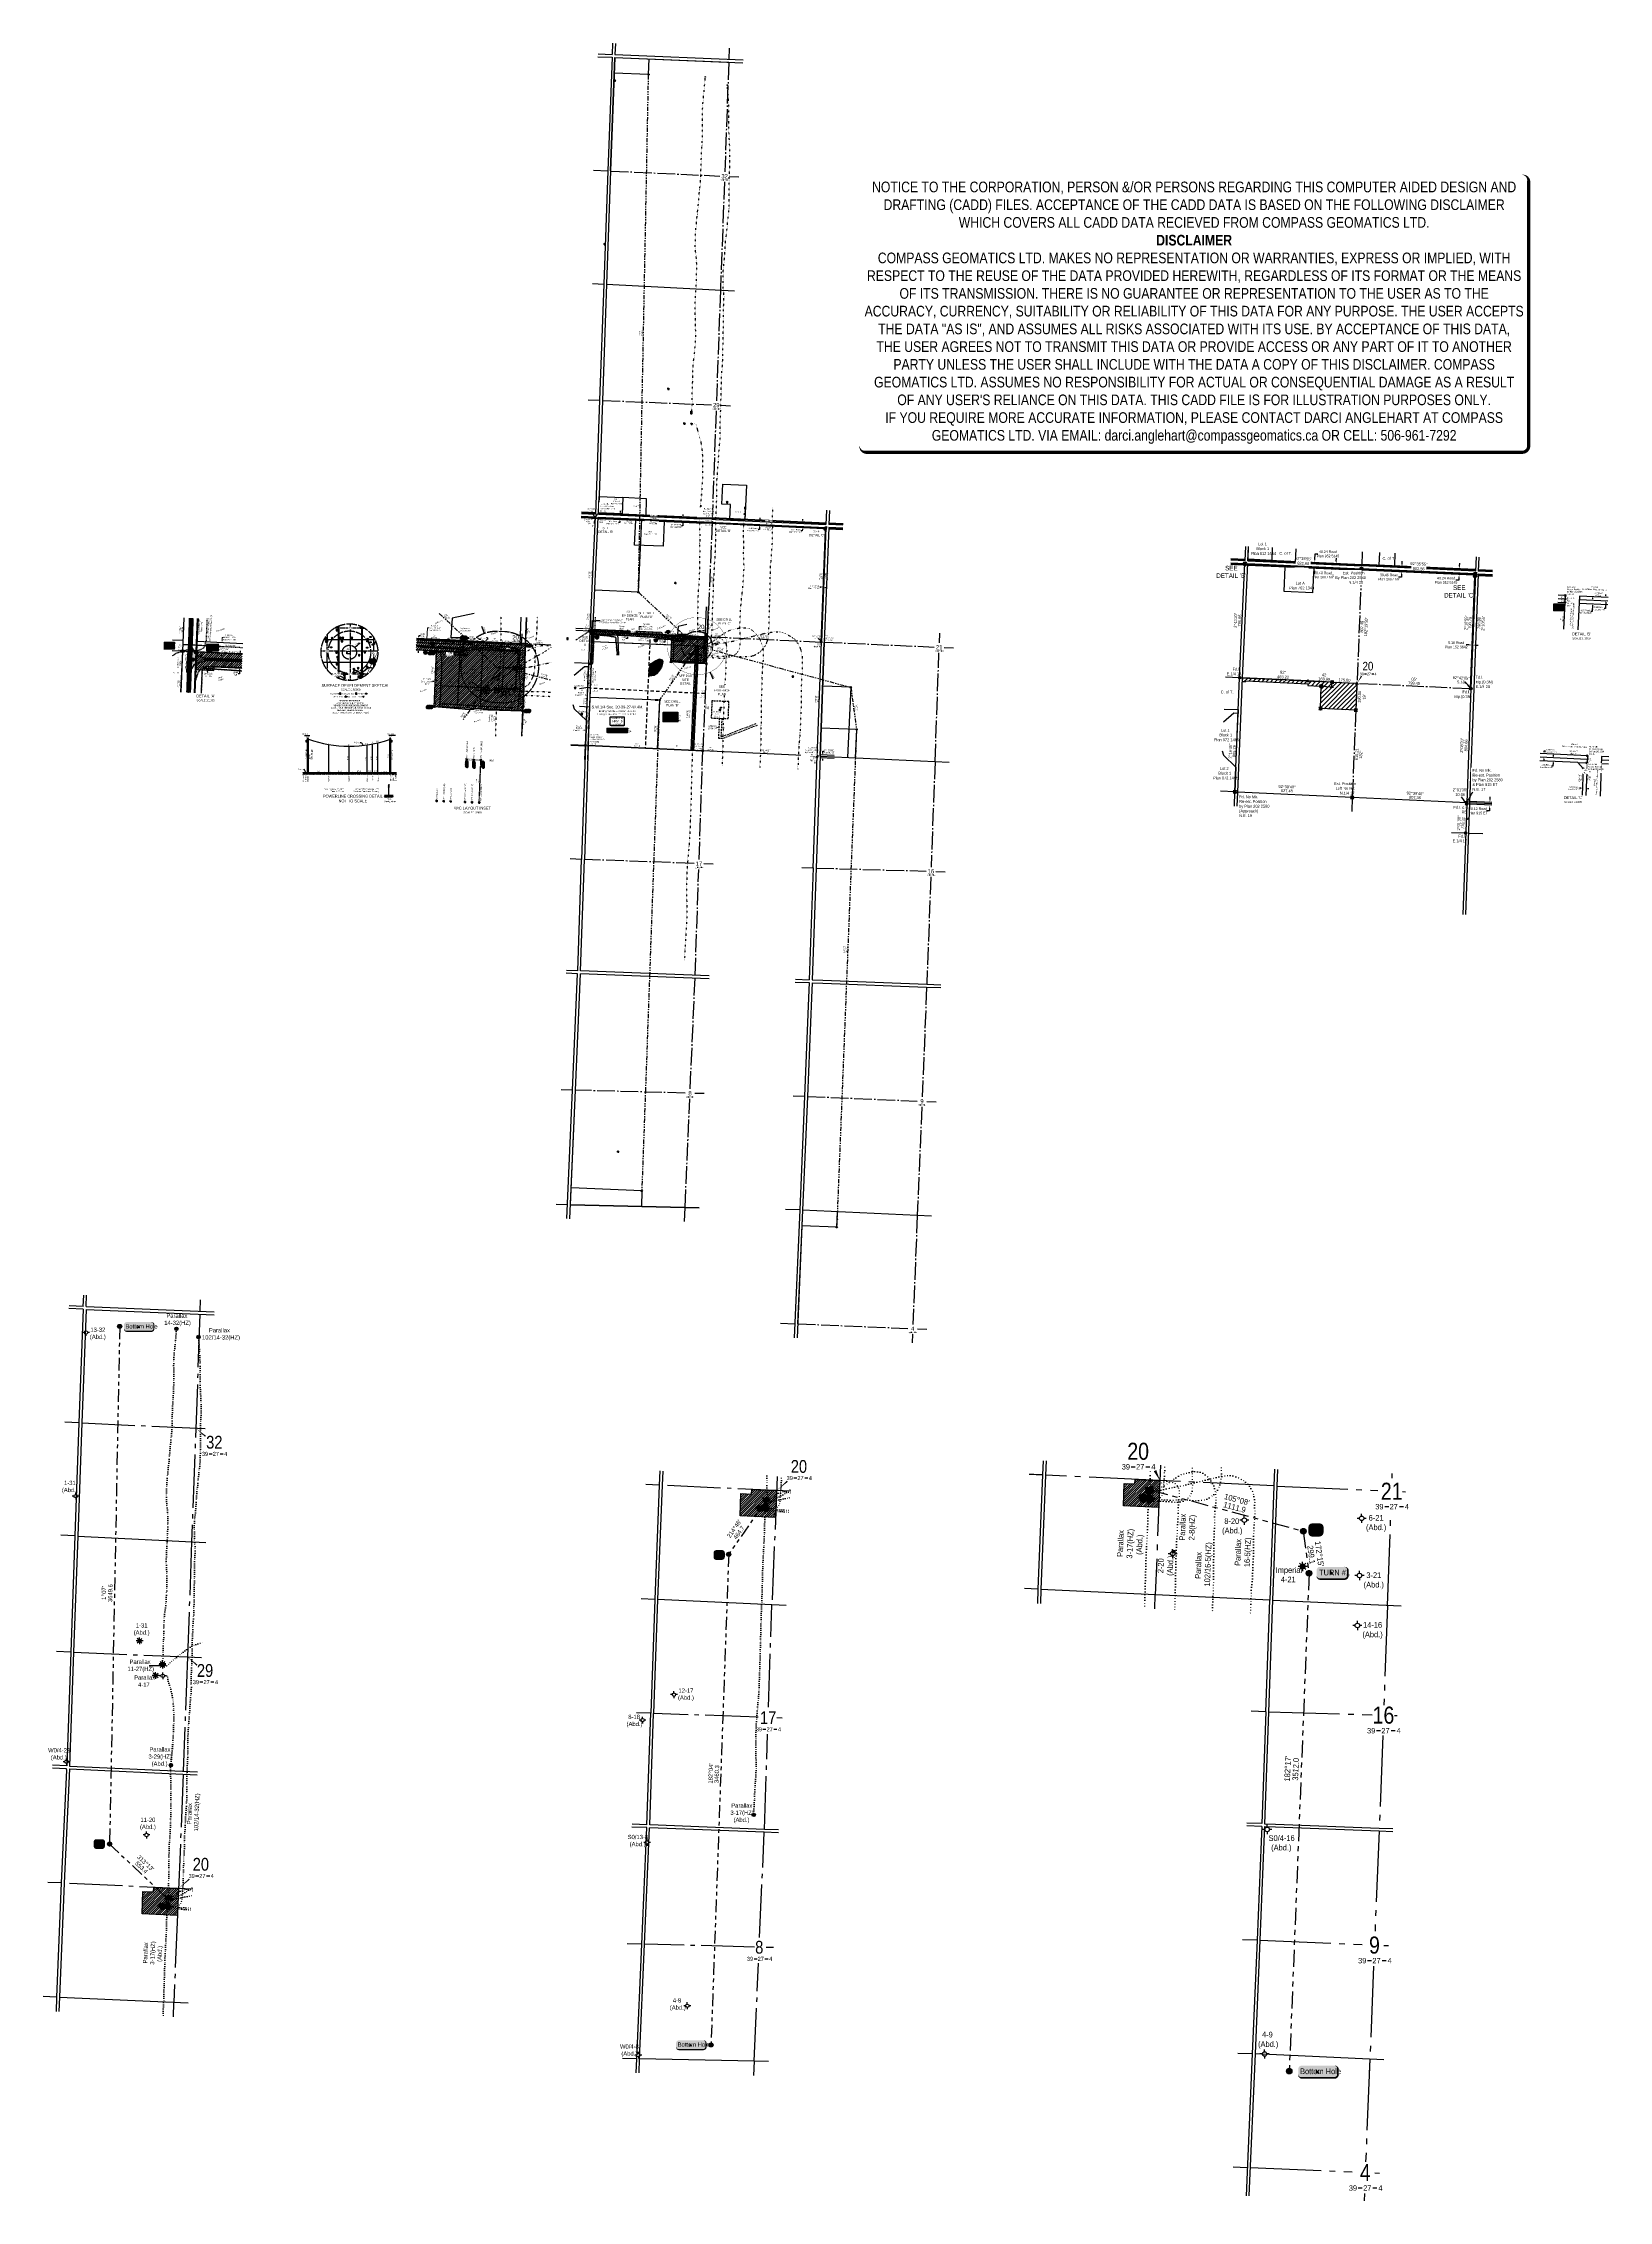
# Model space of a CAD drawing. Extents: x 300929 to 311962, y 5794822 to 5810027.
import ezdxf
from ezdxf.enums import TextEntityAlignment as Align

# ---------------------------------------------------------------- set-up
doc = ezdxf.new("R2010")
doc.units = 0
doc.header["$LTSCALE"] = 5
doc.header["$PDSIZE"] = 0.5
for name, pattern in [('0', [1, 1, 0]), ('foc-ACCESSROAD', [3.75, 2.5, -1.25]), ('foc-BUFFER', [16.75, 15, -1.75]), ('foc-DOT', [1, 0.2, -0.8]), ('foc-DRILLPATH', [14.75, 6, -1.75, 1.75, -1.75, 1.75, -1.75]), ('foc-LSD', [8, 5, -3]), ('foc-QUARTERLINE', [33, 25, -3, 2, -3]), ('foc-TIELINE', [1.875, 1.25, -0.625]), ('foc-TOPO', [1, 0.2, -0.8]), ('foc-TRAV', [1.875, 1.25, -0.625]), ('POWERLINE5', [7.8, 2.4, -0.6, 0.6, -0.6, 0.6, -0.6, 2.4]), ('UG_PIPE', [1.875, 1.25, -0.625])]:
    doc.linetypes.add(name, pattern=pattern)
doc.layers.get('Defpoints').update_dxf_attribs({"color": 9})
for name, color, linetype in [('10', 1, 'Continuous'), ('35', 37, 'Continuous'), ('9', 3, 'Continuous'), ('AS-DRILL', 8, 'foc-DOT'), ('AS-DRILL-T', 8, 'Continuous'), ('AS-FENCE', 48, 'foc-FENCE'), ('AS-OWNER', 7, 'Continuous'), ('AS-PIPE-UG', 44, 'UG_PIPE'), ('AS-PIPE-UG-T', 44, 'Continuous'), ('AS-POWER', 104, 'foc-POWER'), ('AS-POWER-EXISTING', 72, 'POWERLINE5'), ('AS-POWER-EXISTING-T', 72, 'Continuous'), ('AS-POWER-T', 104, 'Continuous'), ('AS-RESIDENCE', 14, 'Continuous'), ('AS-ROADS', 254, 'Continuous'), ('AS-SYMBOL', 7, 'Continuous'), ('AS-TELEPHONE', 224, 'foc-TEL'), ('AS-TELEPHONE-T', 224, 'Continuous'), ('AS-WILDLIFE-BLOCK', 131, 'Continuous'), ('AUX-BUFFER', 7, 'foc-BUFFER'), ('AUX-LABELS', 1, 'Continuous'), ('C-RW', 13, 'Continuous'), ('C-SYMBOL', 7, 'Continuous'), ('C-WS-S', 8, 'Continuous'), ('CG-NOTES', 7, 'Continuous'), ('CTW', 7, 'Continuous'), ('DETAIL-T', 7, 'Continuous'), ('F-AR', 190, 'foc-ACCESSROAD'), ('F-WS', 190, 'foc-ACCESSROAD'), ('F-WS-S', 8, 'Continuous'), ('L-AREAREQUIRED', 7, 'Continuous'), ('L-AREAWORK', 5, 'Continuous'), ('L-BD', 7, 'Continuous'), ('L-BD1', 253, 'Continuous'), ('L-DETAIL-T', 3, 'Continuous'), ('L-MON', 1, 'Continuous'), ('L-QSEC', 8, 'foc-QUARTERLINE'), ('L-ROAD-T', 7, 'Continuous'), ('L-SEC', 7, 'Continuous'), ('L-SECLBL', 7, 'Continuous'), ('L-SECQ', 8, 'foc-QUARTERLINE'), ('L-SECTION-LSD', 7, 'foc-LSD'), ('L-TIE', 7, 'foc-TIELINE'), ('L-TIE-T', 7, 'Continuous'), ('L-TITLEDB', 4, 'Continuous'), ('L-TITLEDB-T', 4, 'Continuous'), ('P-BUFFER-PURPLE', 187, 'foc-TIELINE'), ('P-BUFFER-PURPLE-T', 187, 'Continuous'), ('P-CROSSINGS', 250, 'Continuous'), ('P-CROSSINGS-GROUND', 48, 'foc-TOPO'), ('P-CROSSINGS-LINE', 3, 'Continuous'), ('P-ELEVATION', 7, 'Continuous'), ('P-PDRILLPATH', 12, 'foc-DRILLPATH'), ('P-PROPOSED', 10, 'Continuous'), ('P-PROPOSED-EXISTING-H', 59, 'Continuous'), ('P-TRAV', 4, 'foc-TRAV'), ('P-TXT', 4, 'Continuous'), ('Quarters', 8, 'Continuous'), ('ROUTE-MAP-HWY', 2, 'Continuous'), ('S-7', 6, 'Continuous'), ('T-BUSH', 110, '0'), ('T-BUSH-T', 110, 'Continuous'), ('T-CREEK', 160, 'Continuous'), ('T-GENERAL', 48, 'foc-TOPO'), ('T-WATER', 160, 'Continuous'), ('T-WATER-H', 133, 'Continuous'), ('T-WATER-T', 170, 'Continuous'), ('well', 7, 'Continuous')]:
    doc.layers.add(name, color=color, linetype=linetype)
for name, color, linetype, lineweight in [('AS-GENERAL', 48, 'Continuous', 18), ('C-RW-T', 13, 'Continuous', 9), ('C-WS-T', 13, 'Continuous', 9), ('F-AR-T', 190, 'Continuous', 9), ('F-WS-T', 190, 'Continuous', 9), ('T-TEXT', 48, 'Continuous', 18)]:
    doc.layers.add(name, color=color, linetype=linetype, lineweight=lineweight)
doc.layers.add('AS-PIPE-AG', color=7, linetype='Continuous', true_color=0x7d00fa)
doc.layers.add('AS-PIPE-AG-T', color=7, linetype='Continuous', true_color=0x7d00fa)
for name, color, linetype, plot in [('DISCLAIMER', 7, 'Continuous', False), ('L-SEC-HB', 6, 'Continuous', False), ('P-Drill-Offset', 7, 'Continuous', False), ('Z-DRILL-POINT', 7, 'Continuous', False)]:
    doc.layers.add(name, color=color, linetype=linetype, plot=plot)
doc.styles.add('100L', font='ARIALN.TTF', dxfattribs={"height": 11})
doc.styles.add('120', font='ARIALN.TTF', dxfattribs={"height": 13})
doc.styles.add('175L', font='ARIALN.TTF', dxfattribs={"height": 20})
doc.styles.add('18', font='ARIALN.TTF', dxfattribs={"height": 18})
doc.styles.add('60L', font='ARIALN.TTF', dxfattribs={"height": 7.35})
doc.styles.add('80', font='ARIALN.TTF', dxfattribs={"height": 10})
doc.styles.add('80CG', font='ARIALN.TTF', dxfattribs={"height": 10})
doc.styles.add('80L', font='ARIALN.TTF', dxfattribs={"height": 10})
doc.styles.add('80LS', font='ARIALNI.TTF', dxfattribs={"height": 10})
doc.styles.add('80V', font='ARIALN.TTF', dxfattribs={"oblique": 20, "height": 2})
doc.styles.add('BOLD', font='ARIALNB.TTF')
doc.styles.add('Crossing', font='ARIALN.TTF', dxfattribs={"height": 10})
doc.styles.add('foc-LtypeFont', font='ARIALN.TTF', dxfattribs={"height": 7.35})
doc.styles.add('HRV', font='ARIALN.TTF', dxfattribs={"height": 3})
doc.styles.add('SIMPLEX', font='ARIALN.TTF')
doc.styles.add('TXT', font='ARIALN.TTF', dxfattribs={"height": 0.2})
doc.linetypes.add('foc-FENCE', pattern='A,10,-1,["X",foc-LtypeFont,S=0.2,R=0,X=-0.625,Y=-0.75],-1.24', length=12.24)
doc.linetypes.add('foc-POWER', pattern='A,6,-1,["P",foc-LtypeFont,S=0.2,R=0,X=-0.625,Y=-0.75],-1.24,4', length=12.24)
doc.linetypes.add('foc-TEL', pattern='A,2,-1,["T",foc-LtypeFont,S=0.2,R=0,X=-0.425,Y=-0.75],-1.24,8', length=12.24)
doc.linetypes.add('foc-TEL-NOLINE', pattern='A,0,-2,["T",foc-LtypeFont,S=0.2,R=0,X=-0.425,Y=-0.75],-10.24', length=12.24)
doc.dimstyles.new('CG2011', dxfattribs={"dimscale": 5, "dimtxt": 9, "dimasz": 2, "dimexe": 0.2, "dimexo": 0.0625, "dimgap": 0.5, "dimtad": 0, "dimtih": 1, "dimtoh": 1, "dimzin": 0, "dimdsep": 46, "dimtxsty": '80CG', "dimcen": 0.1, "dimse1": 1, "dimse2": 1, "dimclrd": 256, "dimclrt": 256, "dimaunit": 1, "dimadec": 4, "dimazin": 0, "dimtfac": 0.06, "dimtofl": 0, "dimtmove": 0, "dimatfit": 1, "dimfxl": 0.2, "dimtolj": 1, "dimtzin": 0, "dimlwd": -1, "dimarcsym": 0})
doc.dimstyles.new('COMPASS', dxfattribs={"dimscale": 5, "dimtxt": 10, "dimasz": 2.5, "dimexe": 0.2, "dimexo": 0.0625, "dimgap": 0.5, "dimtad": 0, "dimtih": 1, "dimtoh": 1, "dimzin": 0, "dimdsep": 46, "dimtxsty": '80', "dimcen": 0.1, "dimse1": 1, "dimse2": 1, "dimclrd": 256, "dimclrt": 256, "dimaunit": 1, "dimadec": 4, "dimazin": 0, "dimtfac": 0.06, "dimtofl": 0, "dimtmove": 0, "dimatfit": 1, "dimfxl": 0.2, "dimtolj": 1, "dimtzin": 0, "dimlwd": -1, "dimarcsym": 0})
doc.dimstyles.new('Compass 10 000', dxfattribs={"dimscale": 10, "dimtxt": 18, "dimasz": 2, "dimexe": 0.2, "dimexo": 0.0625, "dimgap": 0.5, "dimtad": 0, "dimtih": 1, "dimtoh": 1, "dimzin": 0, "dimdsep": 46, "dimtxsty": '18', "dimcen": 0.1, "dimse1": 1, "dimse2": 1, "dimclrd": 256, "dimclrt": 256, "dimaunit": 1, "dimadec": 4, "dimazin": 0, "dimtfac": 0.06, "dimtofl": 0, "dimtmove": 0, "dimatfit": 1, "dimfxl": 0.2, "dimtolj": 1, "dimtzin": 0, "dimlwd": -1, "dimarcsym": 0})
doc.dimstyles.new('Compass 5 000', dxfattribs={"dimscale": 5, "dimtxt": 9, "dimasz": 2, "dimexe": 0.2, "dimexo": 0.0625, "dimgap": 0.5, "dimtad": 0, "dimtih": 1, "dimtoh": 1, "dimzin": 0, "dimdsep": 46, "dimtxsty": '80CG', "dimcen": 0.1, "dimse1": 1, "dimse2": 1, "dimclrd": 256, "dimclrt": 256, "dimaunit": 1, "dimadec": 4, "dimazin": 0, "dimtfac": 0.06, "dimtofl": 0, "dimtmove": 0, "dimatfit": 1, "dimfxl": 0.2, "dimtolj": 1, "dimtzin": 0, "dimlwd": -1, "dimarcsym": 0})
pattern_1 = [(45, (21.621, 410.991), (-7.857167858, 7.857167858), [])]
pattern_2 = [(45, (-1591.063, 435.788), (-15.714335715, 15.714335715), [])]

# ---------------------------------------------------------------- blocks, each defined once
blk = doc.blocks.new('L-SECLBL')
at = {"layer": '9', "color": 7}
for p, q in [((-5.1, -27.8), (-12.3, -27.8)), ((20.7, -27.8), (13.5, -27.8))]:
    blk.add_line(p, q, dxfattribs=at)
at = {"layer": '10', "color": 2, "style": 'SIMPLEX'}
blk.add_attdef('SEC', text='', height=30, dxfattribs=at).set_placement((0, 0), align=Align.MIDDLE)
at = {"layer": '10', "color": 5, "style": '80L'}
blk.add_attdef('TWP', text='', height=9.5, dxfattribs=at).set_placement((-14.4, -27.4), align=Align.MIDDLE_RIGHT)
blk.add_attdef('RGE', text='', height=9.5, dxfattribs=at).set_placement((3.6, -27.4), align=Align.MIDDLE_CENTER)
blk.add_attdef('MER', text='', height=9.5, dxfattribs=at).set_placement((23.2, -27.4), align=Align.MIDDLE_LEFT)
blk = doc.blocks.new('*D51')
at = {"layer": 'Defpoints', "color": 0, "transparency": 16777216}
for p in [(305047, 5805852), (305064, 5805851), (305065, 5805871)]:
    blk.add_point(p, dxfattribs=at)
at = {"layer": 'P-TXT', "transparency": 16777216}
for p, q in [((305046, 5805842), (305046, 5805832)), ((305048, 5805882), (305049, 5805892)), ((305046, 5805832), (305036, 5805832))]:
    blk.add_line(p, q, dxfattribs=at)
for points in [[(305045, 5805842), (305048, 5805842), (305047, 5805852)], [(305047, 5805882), (305050, 5805882), (305048, 5805872)]]:
    blk.add_solid(points, dxfattribs=at)
at = {"layer": 'P-TXT', "transparency": 16777216, "insert": (305020, 5805832), "char_height": 10, "attachment_point": 5, "style": '80CG'}
blk.add_mtext('\\A1;20.00\\PA/R', dxfattribs=at)
blk = doc.blocks.new('*D52')
at = {"layer": 'Defpoints', "color": 0, "transparency": 16777216}
for p in [(305315, 5805859), (305312, 5805827), (305313, 5805827)]:
    blk.add_point(p, dxfattribs=at)
at = {"layer": 'P-TXT', "transparency": 16777216}
for p, q in [((305314, 5805869), (305314, 5805879)), ((305311, 5805807), (305301, 5805807)), ((305311, 5805817), (305311, 5805807))]:
    blk.add_line(p, q, dxfattribs=at)
for points in [[(305312, 5805870), (305315, 5805869), (305313, 5805859)], [(305310, 5805817), (305313, 5805817), (305312, 5805827)]]:
    blk.add_solid(points, dxfattribs=at)
at = {"layer": 'P-TXT', "transparency": 16777216, "insert": (305284, 5805807), "char_height": 10, "attachment_point": 5, "style": '80CG'}
blk.add_mtext('\\A1;32.50\\PA/R', dxfattribs=at)
blk = doc.blocks.new('*U54')
h = blk.add_hatch(color=255)
edge = h.paths.add_edge_path()
edge.add_line((-71, -20), (71, -20))
edge.add_arc((71, -14), 6, 270, 360)
edge.add_line((77, -14), (77, 12))
edge.add_arc((71, 12), 6, 0, 90)
edge.add_line((71, 18), (-71, 18))
edge.add_arc((-71, 12), 6, 90, 180)
edge.add_line((-77, 12), (-77, -14))
edge.add_arc((-71, -14), 6, 180, 270)
at = {"color": 131, "flags": 128}
blk.add_lwpolyline([(-71, -20, 3, 3, 0), (71, -20, 3, 3, 0.414214), (77, -14, 3, 3, 0), (77, 12, 3, 0, 0.414214), (71, 18, 0, 0, 0), (-71, 18, 0, 0, 0.414214), (-77, 12, 0, 0, 0), (-77, -14, 0, 3, 0.414214)], format="xyseb", close=True, dxfattribs=at)
at = {"color": 131, "style": '80'}
blk.add_attdef('ENTER_TEXT_001', (-37, -5), '', height=10, dxfattribs=at)
blk = doc.blocks.new('HRV_Box')
blk.add_lwpolyline([(-44, 30), (45, 30, -0.414214), (50, 25), (50, -27, -0.414214), (45, -32), (-44, -32, -0.414214), (-49, -27), (-49, 25, -0.414214)], format="xyb", close=True)
at = {"const_width": 5, "flags": 128}
blk.add_lwpolyline([(-44, -34), (45, -34, 0.414214), (53, -27), (53, 25)], format="xyb", dxfattribs=at)
at = {"layer": 'CTW', "color": 5, "style": '80L'}
blk.add_text('SUBJECT TO', height=9.5, dxfattribs=at).set_placement((1, 12), align=Align.BOTTOM_CENTER)
at = {"layer": 'CTW', "color": 3, "style": 'HRV'}
blk.add_text('HRV', height=15, dxfattribs=at).set_placement((-12, -1), align=Align.MIDDLE_CENTER)
blk.add_attdef('0', text='', height=15, dxfattribs=at).set_placement((31, -1), align=Align.MIDDLE_CENTER)
at = {"layer": 'CTW', "color": 7, "style": '80L'}
blk.add_attdef('(N.W.1/4 00)', text='', height=7.12, dxfattribs=at).set_placement((1, -26), align=Align.BOTTOM_CENTER)
blk = doc.blocks.new('res_occ')
for points in [[(0.1, 0.9), (-1.3, -0.4), (1.5, -0.4)], [(-0.9, -1.4), (1.1, -1.4), (1.1, -0.4), (-0.9, -0.4)]]:
    blk.add_hatch(color=14).paths.add_polyline_path(points)
at = {"color": 14}
for points in [[(0.1, 0.9), (-1.3, -0.4), (1.5, -0.4)], [(-0.9, -1.4), (1.1, -1.4), (1.1, -0.4), (-0.9, -0.4)]]:
    blk.add_lwpolyline(points, close=True, dxfattribs=at)
blk = doc.blocks.new('res_other')
blk.add_hatch(color=14).paths.add_polyline_path([(-1.1, 0.7), (0.9, 0.7), (0.9, -0.7), (-1.1, -0.7)])
at = {"color": 14}
blk.add_lwpolyline([(-1.1, 0.7), (0.9, 0.7), (0.9, -0.7), (-1.1, -0.7)], close=True, dxfattribs=at)
blk = doc.blocks.new('hwy_primary')
h = blk.add_hatch(color=255)
edge = h.paths.add_edge_path()
edge.add_line((-13, -6), (-13, 12))
edge.add_line((-13, 12), (11, 12))
edge.add_line((11, 12), (11, -6))
edge.add_arc((8, -6), 3.64, 267.0356, 357.7597, ccw=False)
edge.add_arc((9, -26), 15.8, 96.6623, 129.1626)
edge.add_arc((-11, -26), 15.8, 50.8374, 83.3377)
edge.add_arc((-9, -6), 3.64, 182.2403, 272.9644, ccw=False)
at = {"color": 3}
blk.add_lwpolyline([(-13, -6), (-13, 12), (11, 12), (11, -6, -0.41792), (8, -10, 0.142768), (-1, -13, 0.142768), (-9, -10, -0.41792), (-13, -6)], format="xyb", dxfattribs=at)
at = {"color": 3, "style": '80V', "flags": 8}
blk.add_attdef('HWY', text='', height=10, dxfattribs=at).set_placement((-1, 1), align=Align.MIDDLE_CENTER)
blk = doc.blocks.new('res_abd')
at = {"color": 14}
blk.add_lwpolyline([(-1.1, -0.6), (-1.1, -1.6), (0.9, -1.6), (0.9, -0.6), (1.2, -0.6), (-0.1, 0.7), (-1.5, -0.6)], close=True, dxfattribs=at)
blk = doc.blocks.new('WAT')
h = blk.add_hatch(color=255)
h.dxf.hatch_style = 1
edge = h.paths.add_edge_path()
edge.add_arc((0, 0), 0.9, 0, 360)
at = {"color": 170}
for p, q in [((0, 0.8), (0, 1.6)), ((-0.6, -0.6), (-1.2, -1.2)), ((0.6, -0.6), (1.2, -1.2))]:
    blk.add_line(p, q, dxfattribs=at)
blk.add_circle((0, 0), 0.8, dxfattribs=at)
blk = doc.blocks.new('Mine')
at = {"layer": 'AS-SYMBOL'}
h = blk.add_hatch(color=161, dxfattribs=at)
h.dxf.hatch_style = 1
h.paths.add_polyline_path([(-0.7, 0.7), (-1.1, 0.4), (-0.4, 0.4)])
h = blk.add_hatch(color=161, dxfattribs=at)
h.dxf.hatch_style = 1
h.paths.add_polyline_path([(0.7, 0.7), (0.4, 0.4), (1.1, 0.4)])
at = {"layer": 'AS-SYMBOL', "color": 161}
for p, q in [((-0.7, 0.7), (-1.1, 0.4)), ((-1.1, 0.4), (-0.4, 0.4)), ((-0.7, 0.7), (0, 0)), ((0, 0), (-0.7, -0.7)), ((0, 0), (0.7, 0.7)), ((0, 0), (0.7, -0.7)), ((1.1, 0.4), (0.4, 0.4)), ((0.7, 0.7), (1.1, 0.4))]:
    blk.add_line(p, q, dxfattribs=at)
blk = doc.blocks.new('*U46')
at = {"layer": 'AS-RESIDENCE', "color": 14}
blk.add_lwpolyline([(130, -1), (140, -1), (140, -8), (130, -8)], close=True, dxfattribs=at)
at = {"layer": 'AS-RESIDENCE', "xscale": 5, "yscale": 5, "zscale": 5}
for name, p in [('res_occ', (-48, -3)), ('res_abd', (66, -2)), ('res_other', (135, -5))]:
    blk.add_blockref(name, p, dxfattribs=at)
at = {"layer": 'AS-SYMBOL', "color": 161, "xscale": 5, "yscale": 5, "zscale": 5}
blk.add_blockref('Mine', (115, -27), dxfattribs=at)
at = {"layer": 'F-WS-S', "xscale": 5, "yscale": 5, "zscale": 5}
blk.add_blockref('WAT', (-9, -27), dxfattribs=at)
at = {"layer": 'CG-NOTES', "char_height": 12, "style": '80CG'}
for s, insert, width, attachment_point in [('{\\H0.83333x;OCCUPIED^IUNOCCUPIED^I    OTHER}', (0, 0), 324.71, 2), ('\\pi0.13844;{\\H0.83333x;WATER WELL}', (-96, -22), 75.43, 1), ('\\pi0.33285;{\\H0.83333x;COAL MINE}', (34, -22), 62.52, 1)]:
    blk.add_mtext(s, dxfattribs=dict(at, insert=insert, width=width, attachment_point=attachment_point))
at = {"layer": 'T-WATER-T', "style": 'BOLD'}
blk.add_text('W1', height=10, dxfattribs=at).set_placement((-1, -31))
blk = doc.blocks.new('*U55')
h = blk.add_hatch(color=59)
edge = h.paths.add_edge_path()
edge.add_line((-51, -37), (51, -37))
edge.add_arc((51, -31), 6, 270, 360)
edge.add_line((57, -31), (57, 30))
edge.add_arc((51, 29), 6, 0, 90)
edge.add_line((51, 36), (-51, 36))
edge.add_arc((-51, 29), 6, 90, 180)
edge.add_line((-57, 30), (-57, -31))
edge.add_arc((-51, -31), 6, 180, 270)
at = {"color": 1, "flags": 128}
blk.add_lwpolyline([(-51, -37, 3, 3, 0), (51, -37, 3, 3, 0.414214), (57, -31, 3, 3, 0), (57, 30, 3, 0, 0.414214), (51, 36, 0, 0, 0), (-51, 36, 0, 0, 0.414214), (-57, 30, 0, 0, 0), (-57, -31, 0, 3, 0.414214)], format="xyseb", close=True, dxfattribs=at)
blk.add_lwpolyline([(-44, -30, 0, 7.5, 0), (0, 0, 0, 0, 0)], format="xyseb", dxfattribs=at)
at = {"color": 1, "style": '80'}
blk.add_attdef('ENTER_TEXT_001', (-37, -5), '', height=10, dxfattribs=at)
blk = doc.blocks.new('*D56')
at = {"layer": 'C-RW-T', "transparency": 16777216}
for p, q in [((305127, 5805858), (305127, 5805848)), ((305129, 5805893), (305130, 5805916)), ((305130, 5805916), (305140, 5805916))]:
    blk.add_line(p, q, dxfattribs=at)
for points in [[(305126, 5805858), (305129, 5805858), (305128, 5805868)], [(305127, 5805893), (305131, 5805893), (305129, 5805883)]]:
    blk.add_solid(points, dxfattribs=at)
at = {"layer": 'Defpoints', "color": 0, "transparency": 16777216}
for p in [(305129, 5805883), (305162, 5805866), (305163, 5805881)]:
    blk.add_point(p, dxfattribs=at)
at = {"layer": 'C-RW-T', "transparency": 16777216, "insert": (305179, 5805916), "char_height": 10, "attachment_point": 5, "style": '80CG'}
blk.add_mtext('\\A1;Parallax\\P15.00 P/L R/W\\PPlan 202 2580', dxfattribs=at)
blk = doc.blocks.new('*D57')
at = {"layer": 'C-RW-T', "transparency": 16777216}
for p, q in [((303634, 5805828), (303637, 5805906)), ((303637, 5805906), (303647, 5805906)), ((303631, 5805771), (303630, 5805761))]:
    blk.add_line(p, q, dxfattribs=at)
for points in [[(303629, 5805771), (303633, 5805771), (303631, 5805781)], [(303632, 5805828), (303635, 5805828), (303633, 5805818)]]:
    blk.add_solid(points, dxfattribs=at)
at = {"layer": 'Defpoints', "color": 0, "transparency": 16777216}
for p in [(303633, 5805818), (303784, 5805774), (303786, 5805811)]:
    blk.add_point(p, dxfattribs=at)
at = {"layer": 'C-RW-T', "transparency": 16777216, "insert": (303686, 5805906), "char_height": 10, "attachment_point": 5, "style": '80CG'}
blk.add_mtext('\\A1;Parallax\\P15.00 P/L R/W\\PPlan 202 2580', dxfattribs=at)
blk = doc.blocks.new('fdia')
at = {"color": 255, "const_width": 1}
blk.add_lwpolyline([(-0.5, 0, 1), (0.5, 0, 1)], format="xyb", close=True, dxfattribs=at)
blk = doc.blocks.new('Fdiaa')
blk.add_blockref('fdia', (0, 0))
blk = doc.blocks.new('fdib')
at = {"color": 1, "const_width": 1.6}
blk.add_lwpolyline([(-0.4, 0, 1), (0.4, 0, 1)], format="xyb", close=True, dxfattribs=at)
at = {"color": 1}
blk.add_circle((0, 0), 0.8, dxfattribs=at)
blk = doc.blocks.new('Fdibb')
blk.add_blockref('fdib', (0, 0))
blk = doc.blocks.new('fdicc')
for name in ['Fdibb', 'Fdiaa']:
    blk.add_blockref(name, (0, 0))
blk = doc.blocks.new('FDI')
blk.add_blockref('fdicc', (0, 0))
blk = doc.blocks.new('STRIA')
blk.add_hatch(color=255).paths.add_polyline_path([(0, 1.5), (-1.5, -0.9), (1.4, -0.9)])
blk = doc.blocks.new('STRIAA')
blk.add_blockref('STRIA', (0, 0))
blk = doc.blocks.new('STRIB')
at = {"color": 1}
blk.add_solid([(-1.1, -0.7), (0, 1.1), (1, -0.7)], dxfattribs=at)
blk = doc.blocks.new('STRIBB')
blk.add_blockref('STRIB', (0, 0))
blk = doc.blocks.new('STRICC')
for name in ['STRIAA', 'STRIBB']:
    blk.add_blockref(name, (0, 0))
blk = doc.blocks.new('fdspike')
blk.add_blockref('STRICC', (0, 0))
blk = doc.blocks.new('POWERPOLE')
h = blk.add_hatch(color=255)
edge = h.paths.add_edge_path()
edge.add_arc((0, 0), 0.96, 0, 360)
at = {"linetype": 'Continuous'}
for p, q in [((0.7, -0.7), (-0.7, 0.7)), ((-0.7, -0.7), (0.7, 0.7))]:
    blk.add_line(p, q, dxfattribs=at)
blk.add_circle((0, 0), 0.96, dxfattribs=at)
blk = doc.blocks.new('RISER')
h = blk.add_hatch(color=255)
h.dxf.hatch_style = 1
edge = h.paths.add_edge_path()
edge.add_arc((0, 0), 0.7, 0, 360)
blk.add_hatch(color=13).paths.add_polyline_path([(0.6, -0.2), (-0.6, -0.2, 0.774597)])
at = {"color": 13}
blk.add_line((-0.6, -0.2), (0.6, -0.2), dxfattribs=at)
blk.add_circle((0, 0), 0.6, dxfattribs=at)
blk = doc.blocks.new('GAS')
h = blk.add_hatch(color=255)
h.dxf.hatch_style = 1
edge = h.paths.add_edge_path()
edge.add_arc((0, 0), 0.9, 0, 360)
for p, q in [((-0.81, 0), (-1.62, 0)), ((-0.57, 0.57), (-1.14, 1.14)), ((0, 0.81), (0, 1.62)), ((0.57, 0.57), (1.14, 1.14)), ((1.62, 0), (0.81, 0)), ((-0.57, -0.57), (-1.14, -1.14)), ((0, -0.81), (0, -1.62)), ((1.14, -1.14), (0.57, -0.57))]:
    blk.add_line(p, q)
blk.add_circle((0, 0), 0.8)
blk = doc.blocks.new('TEMP')
h = blk.add_hatch(color=255)
h.dxf.hatch_style = 1
h.paths.add_polyline_path([(0, 0.3), (-0.7, 1.2), (-0.7, 0.7), (-1.2, 0.7), (-0.3, 0), (-1.2, -0.7), (-0.7, -0.7), (-0.7, -1.2), (0, -0.3), (0.7, -1.2), (0.7, -0.7), (1.2, -0.7), (0.3, 0), (1.2, 0.7), (0.7, 0.7), (0.7, 1.2)])
h.paths.add_polyline_path([(0.6, 0.8), (0.6, 0.6), (0.8, 0.6), (0.1, 0), (0.8, -0.6), (0.6, -0.6), (0.6, -0.8), (0, -0.1), (-0.6, -0.8), (-0.6, -0.6), (-0.8, -0.6), (-0.1, 0), (-0.8, 0.6), (-0.6, 0.6), (-0.6, 0.8), (0, 0.1)], flags=16)
h = blk.add_hatch(color=1)
h.dxf.hatch_style = 1
h.paths.add_polyline_path([(0, 0.1), (-0.6, 0.8), (-0.6, 0.6), (-0.8, 0.6), (-0.1, 0), (-0.8, -0.6), (-0.6, -0.6), (-0.6, -0.8), (0, -0.1), (0.6, -0.8), (0.6, -0.6), (0.8, -0.6), (0.1, 0), (0.8, 0.6), (0.6, 0.6), (0.6, 0.8)])
at = {"color": 1}
for p, q in [((-0.1, 0), (0.1, 0)), ((0, 0.1), (0, -0.1))]:
    blk.add_line(p, q, dxfattribs=at)
at = {"color": 255, "flags": 128}
blk.add_lwpolyline([(-0.3, 0), (-1.2, 0.7), (-0.7, 0.7), (-0.7, 1.2), (0, 0.3), (0.7, 1.2), (0.7, 0.7), (1.2, 0.7), (0.3, 0), (1.2, -0.7), (0.7, -0.7), (0.7, -1.2), (0, -0.3), (-0.7, -1.2), (-0.7, -0.7), (-1.2, -0.7)], close=True, dxfattribs=at)
at = {"color": 1, "flags": 128}
blk.add_lwpolyline([(-0.1, 0), (-0.8, 0.6), (-0.6, 0.6), (-0.6, 0.8), (0, 0.1), (0.6, 0.8), (0.6, 0.6), (0.8, 0.6), (0.1, 0), (0.8, -0.6), (0.6, -0.6), (0.6, -0.8), (0, -0.1), (-0.6, -0.8), (-0.6, -0.6), (-0.8, -0.6)], close=True, dxfattribs=at)
blk = doc.blocks.new('*D58')
at = {"layer": 'Defpoints', "color": 0, "transparency": 16777216}
for p in [(306423, 5805011), (306459, 5804989), (306460, 5805009)]:
    blk.add_point(p, dxfattribs=at)
at = {"layer": 'L-TITLEDB-T', "transparency": 16777216}
for p, q in [((306422, 5804981), (306421, 5804971)), ((306423, 5805021), (306424, 5805037)), ((306424, 5805037), (306434, 5805037))]:
    blk.add_line(p, q, dxfattribs=at)
for points in [[(306420, 5804981), (306423, 5804981), (306422, 5804991)], [(306422, 5805021), (306425, 5805021), (306423, 5805011)]]:
    blk.add_solid(points, dxfattribs=at)
at = {"layer": 'L-TITLEDB-T', "transparency": 16777216, "insert": (306468, 5805037), "char_height": 10, "attachment_point": 5, "style": '80CG'}
blk.add_mtext('\\A1;20.12 Road\\PPlan 915 ET', dxfattribs=at)
blk = doc.blocks.new('*D59')
at = {"layer": 'Defpoints', "color": 0, "transparency": 16777216}
for p in [(306423, 5806192), (306424, 5806198), (306429, 5806197)]:
    blk.add_point(p, dxfattribs=at)
at = {"layer": 'L-TITLEDB-T', "transparency": 16777216}
for p, q in [((306413, 5806193), (306403, 5806193)), ((306438, 5806192), (306448, 5806191))]:
    blk.add_line(p, q, dxfattribs=at)
for points in [[(306413, 5806194), (306413, 5806191), (306423, 5806192)], [(306439, 5806193), (306438, 5806190), (306429, 5806192)]]:
    blk.add_solid(points, dxfattribs=at)
at = {"layer": 'L-TITLEDB-T', "transparency": 16777216, "insert": (306365, 5806193), "char_height": 10, "attachment_point": 5, "style": '80CG'}
blk.add_mtext('\\A1;5.18 Road\\PPlan 152 3642', dxfattribs=at)
blk = doc.blocks.new('*D60')
at = {"layer": 'Defpoints', "color": 0, "transparency": 16777216}
for p in [(305954, 5806632), (305956, 5806663), (305979, 5806631)]:
    blk.add_point(p, dxfattribs=at)
at = {"layer": 'L-TITLEDB-T', "transparency": 16777216}
for p, q in [((305977, 5806600), (305967, 5806600)), ((305978, 5806621), (305977, 5806600)), ((305981, 5806672), (305981, 5806682))]:
    blk.add_line(p, q, dxfattribs=at)
for points in [[(305977, 5806621), (305980, 5806621), (305979, 5806631)], [(305979, 5806672), (305982, 5806672), (305980, 5806662)]]:
    blk.add_solid(points, dxfattribs=at)
at = {"layer": 'L-TITLEDB-T', "transparency": 16777216, "insert": (305930, 5806600), "char_height": 10, "attachment_point": 5, "style": '80CG'}
blk.add_mtext('\\A1;30.48 Road\\PPlan 2607 NY', dxfattribs=at)
blk = doc.blocks.new('*D61')
at = {"layer": 'Defpoints', "color": 0, "transparency": 16777216}
for p in [(306280, 5806613), (306282, 5806613), (306284, 5806653)]:
    blk.add_point(p, dxfattribs=at)
at = {"layer": 'L-TITLEDB-T', "transparency": 16777216}
for p, q in [((306280, 5806603), (306279, 5806590)), ((306283, 5806663), (306283, 5806673)), ((306279, 5806590), (306269, 5806590))]:
    blk.add_line(p, q, dxfattribs=at)
for points in [[(306278, 5806603), (306282, 5806603), (306280, 5806613)], [(306281, 5806663), (306284, 5806663), (306282, 5806653)]]:
    blk.add_solid(points, dxfattribs=at)
at = {"layer": 'L-TITLEDB-T', "transparency": 16777216, "insert": (306231, 5806590), "char_height": 10, "attachment_point": 5, "style": '80CG'}
blk.add_mtext('\\A1;40.24 Road\\PPlan 952 5145', dxfattribs=at)
blk = doc.blocks.new('*D62')
at = {"layer": 'Defpoints', "color": 0, "transparency": 16777216}
for p in [(305414, 5806657), (305415, 5806687), (305438, 5806656)]:
    blk.add_point(p, dxfattribs=at)
at = {"layer": 'L-TITLEDB-T', "transparency": 16777216}
for p, q in [((305437, 5806625), (305427, 5806625)), ((305438, 5806646), (305437, 5806625)), ((305440, 5806696), (305440, 5806706))]:
    blk.add_line(p, q, dxfattribs=at)
for points in [[(305436, 5806646), (305439, 5806646), (305438, 5806656)], [(305438, 5806696), (305442, 5806696), (305440, 5806686)]]:
    blk.add_solid(points, dxfattribs=at)
at = {"layer": 'L-TITLEDB-T', "transparency": 16777216, "insert": (305389, 5806625), "char_height": 10, "attachment_point": 5, "style": '80CG'}
blk.add_mtext('\\A1;30.48 Road\\PPlan 2607 NY', dxfattribs=at)
blk = doc.blocks.new('*D63')
at = {"layer": 'Defpoints', "color": 0, "transparency": 16777216}
for p in [(304994, 5806671), (304996, 5806671), (304998, 5806711)]:
    blk.add_point(p, dxfattribs=at)
at = {"layer": 'L-TITLEDB-T', "transparency": 16777216}
for p, q in [((304993, 5806649), (304983, 5806649)), ((304994, 5806661), (304993, 5806649)), ((304997, 5806721), (304997, 5806731))]:
    blk.add_line(p, q, dxfattribs=at)
for points in [[(304992, 5806661), (304995, 5806661), (304994, 5806671)], [(304995, 5806721), (304998, 5806721), (304996, 5806711)]]:
    blk.add_solid(points, dxfattribs=at)
at = {"layer": 'L-TITLEDB-T', "transparency": 16777216, "insert": (304944, 5806649), "char_height": 10, "attachment_point": 5, "style": '80CG'}
blk.add_mtext('\\A1;40.24 Road\\PPlan 952 5145', dxfattribs=at)
blk = doc.blocks.new('xing2')
h = blk.add_hatch(color=50)
h.dxf.hatch_style = 1
edge = h.paths.add_edge_path()
edge.add_ellipse((0, 0), major_axis=(-12.5, 0), ratio=0.816297, start_angle=0, end_angle=360)
h = blk.add_hatch(color=250)
h.dxf.hatch_style = 1
edge = h.paths.add_edge_path()
edge.add_ellipse((0, -2), major_axis=(-12.5, 0), ratio=0.816297, start_angle=0, end_angle=180)
edge.add_line((12, -2), (12, 0))
edge.add_ellipse((0, 0), major_axis=(-12.5, 0), ratio=0.816297, start_angle=0, end_angle=180, ccw=False)
edge.add_line((-12, 0), (-12, -2))
at = {"color": 250}
blk.add_ellipse((0, 0), major_axis=(-12.5, 0), ratio=0.816297, dxfattribs=at)
blk.add_ellipse((0, -2), major_axis=(-12.5, 0), ratio=0.816297, start_param=0, end_param=3.141593, dxfattribs=at)
at = {"color": 250, "style": 'Crossing'}
blk.add_attdef('CROSSING', text='', height=9, dxfattribs=at).set_placement((0, 0), align=Align.MIDDLE_CENTER)
at = {"color": 250, "style": 'Crossing', "flags": 1}
for tag, p in [('DESCRIPTION', (0, -26)), ('LOCATION', (0, -39)), ('DWG_REF', (0, -53)), ('OWNER', (0, -12))]:
    blk.add_attdef(tag, text='', height=9, dxfattribs=at).set_placement(p, align=Align.MIDDLE_CENTER)
blk = doc.blocks.new('*D64')
at = {"layer": 'Defpoints', "color": 0, "transparency": 16777216}
for p in [(303573, 5805752), (303586, 5805752), (303590, 5805833)]:
    blk.add_point(p, dxfattribs=at)
at = {"layer": 'P-TXT', "transparency": 16777216}
for p, q in [((303577, 5805843), (303578, 5805854)), ((303578, 5805854), (303588, 5805854)), ((303573, 5805742), (303572, 5805732))]:
    blk.add_line(p, q, dxfattribs=at)
for points in [[(303576, 5805843), (303579, 5805843), (303577, 5805833)], [(303571, 5805742), (303574, 5805742), (303573, 5805752)]]:
    blk.add_solid(points, dxfattribs=at)
at = {"layer": 'P-TXT', "transparency": 16777216, "insert": (303604, 5805854), "char_height": 10, "attachment_point": 5, "style": '80CG'}
blk.add_mtext('\\A1;32.50\\PA/R', dxfattribs=at)
blk = doc.blocks.new('we')
at = {"layer": 'P-ELEVATION'}
h = blk.add_hatch(color=111, dxfattribs=at)
h.dxf.hatch_style = 1
edge = h.paths.add_edge_path()
edge.add_ellipse((0, 0), major_axis=(-24.4, 0), ratio=0.410256, start_angle=0, end_angle=360)
at = {"layer": 'P-ELEVATION', "color": 7, "flags": 128}
blk.add_lwpolyline([(0, 0, 12.5, 0, 0), (-12, -6, 0, 0, 0)], format="xyseb", dxfattribs=at)
at = {"layer": 'P-ELEVATION', "color": 7}
blk.add_ellipse((0, 0), major_axis=(-24.4, 0), ratio=0.410256, dxfattribs=at)
at = {"layer": 'P-ELEVATION', "style": '80'}
blk.add_attdef('ELEVATION', text='', height=10, dxfattribs=at).set_placement((0, 0), align=Align.MIDDLE_CENTER)
blk = doc.blocks.new('wa')
at = {"layer": 'P-ELEVATION'}
h = blk.add_hatch(color=111, dxfattribs=at)
h.dxf.hatch_style = 1
edge = h.paths.add_edge_path()
edge.add_arc((-17, -4), 6.1, 215, 325)
edge.add_arc((-7, -4), 6.1, 215, 325)
edge.add_arc((3, -4), 6.1, 215, 325)
edge.add_arc((13, -4), 6.1, 215, 325)
edge.add_arc((18, -4), 4.32, 263.4336, 373.4336)
edge.add_arc((19, 2), 6.1, 305, 415)
edge.add_arc((17, 4), 5.69, 30.6955, 140.6955)
edge.add_arc((8, 4), 6.1, 35, 145)
edge.add_arc((-2, 4), 6.1, 35, 145)
edge.add_arc((-12, 4), 6.1, 35, 145)
edge.add_arc((-18, 4), 4.33, 75.4261, 185.4261)
edge.add_arc((-18, -2), 6.96, 125, 235)
at = {"color": 240, "flags": 128}
blk.add_lwpolyline([(-22, -8, 0.520567), (-12, -8, 0.520567), (-2, -8, 0.520567), (8, -8, 0.520567), (18, -8, 0.520567), (22, -3, 0.520567), (22, 7, 0.520567), (13, 8, 0.520567), (3, 8, 0.520567), (-7, 8, 0.520567), (-17, 8, 0.520567), (-22, 3, 0.520567)], format="xyb", close=True, dxfattribs=at)
at = {"layer": 'P-ELEVATION', "color": 240, "flags": 128}
blk.add_lwpolyline([(0, 0, 12.5, 0, 0), (-12, -6, 0, 0, 0)], format="xyseb", dxfattribs=at)
at = {"layer": 'P-ELEVATION', "color": 240, "style": '80'}
blk.add_attdef('ELEVATION', text='', height=10, dxfattribs=at).set_placement((0, 0), align=Align.MIDDLE_CENTER)
blk = doc.blocks.new('*D65')
at = {"layer": 'Defpoints', "color": 0, "transparency": 16777216}
for p in [(303693, 5805546), (303793, 5805542), (303792, 5805524)]:
    blk.add_point(p, dxfattribs=at)
at = {"layer": 'P-BUFFER-PURPLE-T', "transparency": 16777216}
for p, q in [((303682, 5805529), (303672, 5805529)), ((303802, 5805524), (303812, 5805523))]:
    blk.add_line(p, q, dxfattribs=at)
for points in [[(303682, 5805530), (303682, 5805527), (303692, 5805528)], [(303802, 5805525), (303802, 5805522), (303792, 5805524)]]:
    blk.add_solid(points, dxfattribs=at)
at = {"layer": 'P-BUFFER-PURPLE-T', "transparency": 16777216, "insert": (303635, 5805529), "char_height": 10, "attachment_point": 5, "style": '80CG'}
blk.add_mtext('\\A1;40.0 Well \\PBore Location\\PZone', dxfattribs=at)
blk = doc.blocks.new('*U68')
at = {"color": 48}
for p, q in [((-0.6, 1.2), (-0.6, 0.6)), ((0.6, 1.2), (0.6, 0.6))]:
    blk.add_line(p, q, dxfattribs=at)
for centre, start, end in [((0, 1.2), 360, 540), ((0, 0.6), 180, 360)]:
    blk.add_arc(centre, 0.6, start, end, dxfattribs=at)
at = {"layer": 'Defpoints'}
blk.add_line((0, 1.8), (0, 0), dxfattribs=at)
blk = doc.blocks.new('*D69')
at = {"layer": 'Defpoints', "color": 0, "transparency": 16777216}
for p in [(311915, 5806099), (311916, 5806125), (311940, 5806098)]:
    blk.add_point(p, dxfattribs=at)
at = {"layer": 'L-TITLEDB-T', "transparency": 16777216}
for p, q in [((311942, 5806133), (311942, 5806143)), ((311938, 5806044), (311928, 5806044)), ((311940, 5806088), (311938, 5806044))]:
    blk.add_line(p, q, dxfattribs=at)
for points in [[(311938, 5806088), (311942, 5806088), (311940, 5806098)], [(311940, 5806133), (311944, 5806133), (311942, 5806123)]]:
    blk.add_solid(points, dxfattribs=at)
at = {"layer": 'L-TITLEDB-T', "transparency": 16777216, "insert": (311891, 5806044), "char_height": 10, "attachment_point": 5, "style": '80CG'}
blk.add_mtext('\\A1;5.18 Road\\PPlan 2607 NY', dxfattribs=at)
blk = doc.blocks.new('*D70')
at = {"layer": 'Defpoints', "color": 0, "transparency": 16777216}
for p in [(311845, 5806078), (311846, 5806102), (311848, 5806077)]:
    blk.add_point(p, dxfattribs=at)
at = {"layer": 'L-TITLEDB-T', "transparency": 16777216}
for p, q in [((311845, 5806021), (311835, 5806021)), ((311847, 5806067), (311845, 5806021)), ((311849, 5806112), (311850, 5806122))]:
    blk.add_line(p, q, dxfattribs=at)
for points in [[(311846, 5806068), (311849, 5806067), (311848, 5806077)], [(311848, 5806112), (311851, 5806112), (311849, 5806102)]]:
    blk.add_solid(points, dxfattribs=at)
at = {"layer": 'L-TITLEDB-T', "transparency": 16777216, "insert": (311796, 5806021), "char_height": 10, "attachment_point": 5, "style": '80CG'}
blk.add_mtext('\\A1;4.88 Road\\PPlan 952 5145', dxfattribs=at)
blk = doc.blocks.new('*D72')
at = {"layer": 'Defpoints', "color": 0, "transparency": 16777216}
for p in [(311504, 5804994), (311639, 5804988), (311640, 5805014)]:
    blk.add_point(p, dxfattribs=at)
at = {"layer": 'L-TITLEDB-T', "transparency": 16777216}
for p, q in [((311504, 5804984), (311503, 5804974)), ((311506, 5805030), (311506, 5805040)), ((311506, 5805040), (311516, 5805040))]:
    blk.add_line(p, q, dxfattribs=at)
for points in [[(311502, 5804984), (311505, 5804984), (311504, 5804994)], [(311504, 5805030), (311507, 5805030), (311505, 5805020)]]:
    blk.add_solid(points, dxfattribs=at)
at = {"layer": 'L-TITLEDB-T', "transparency": 16777216, "insert": (311553, 5805040), "char_height": 10, "attachment_point": 5, "style": '80CG'}
blk.add_mtext('\\A1;5.18 Road\\PPlan 2607 NY', dxfattribs=at)
blk = doc.blocks.new('*D71')
at = {"layer": 'Defpoints', "color": 0, "transparency": 16777216}
for p in [(311569, 5804967), (311570, 5804991), (311570, 5804967)]:
    blk.add_point(p, dxfattribs=at)
at = {"layer": 'L-TITLEDB-T', "transparency": 16777216}
for p, q in [((311568, 5804933), (311558, 5804933)), ((311570, 5804957), (311568, 5804933)), ((311572, 5805001), (311572, 5805011))]:
    blk.add_line(p, q, dxfattribs=at)
for points in [[(311568, 5804957), (311571, 5804957), (311570, 5804967)], [(311570, 5805001), (311573, 5805001), (311571, 5804991)]]:
    blk.add_solid(points, dxfattribs=at)
at = {"layer": 'L-TITLEDB-T', "transparency": 16777216, "insert": (311520, 5804933), "char_height": 10, "attachment_point": 5, "style": '80CG'}
blk.add_mtext('\\A1;4.88 Road\\PPlan 952 5145', dxfattribs=at)
blk = doc.blocks.new('*D73')
at = {"layer": 'Defpoints', "color": 0, "transparency": 16777216}
for p in [(311776, 5804782), (311776, 5804776), (311802, 5804781)]:
    blk.add_point(p, dxfattribs=at)
at = {"layer": 'L-TITLEDB-T', "transparency": 16777216}
for p, q in [((311766, 5804777), (311756, 5804777)), ((311812, 5804775), (311822, 5804775))]:
    blk.add_line(p, q, dxfattribs=at)
for points in [[(311766, 5804779), (311766, 5804775), (311776, 5804776)], [(311812, 5804777), (311812, 5804773), (311802, 5804775)]]:
    blk.add_solid(points, dxfattribs=at)
at = {"layer": 'L-TITLEDB-T', "transparency": 16777216, "insert": (311717, 5804777), "char_height": 10, "attachment_point": 5, "style": '80CG'}
blk.add_mtext('\\A1;5.18 Road\\PPlan 152 3642', dxfattribs=at)
blk = doc.blocks.new('*D74')
at = {"layer": 'Defpoints', "color": 0, "transparency": 16777216}
for p in [(310997, 5805789), (310997, 5805786), (311003, 5805789)]:
    blk.add_point(p, dxfattribs=at)
at = {"layer": 'L-TITLEDB-T', "transparency": 16777216}
for p, q in [((310977, 5805787), (310957, 5805787)), ((311022, 5805785), (311042, 5805784))]:
    blk.add_line(p, q, dxfattribs=at)
for points in [[(310977, 5805790), (310977, 5805783), (310997, 5805786)], [(311023, 5805788), (311022, 5805781), (311002, 5805786)]]:
    blk.add_solid(points, dxfattribs=at)
at = {"layer": 'L-TITLEDB-T', "transparency": 16777216, "insert": (310887, 5805787), "char_height": 18, "attachment_point": 5, "style": '18'}
blk.add_mtext('\\A1;5.18 Road\\PPlan 152 3642', dxfattribs=at)
blk = doc.blocks.new('*D75')
at = {"layer": 'Defpoints', "color": 0, "transparency": 16777216}
for p in [(310892, 5806323), (310890, 5806283), (310907, 5806282)]:
    blk.add_point(p, dxfattribs=at)
at = {"layer": 'L-TITLEDB-T', "transparency": 16777216}
for p, q in [((310910, 5806342), (310911, 5806362)), ((310905, 5806242), (310885, 5806242)), ((310906, 5806262), (310905, 5806242))]:
    blk.add_line(p, q, dxfattribs=at)
for points in [[(310906, 5806342), (310913, 5806342), (310909, 5806322)], [(310903, 5806262), (310909, 5806262), (310907, 5806282)]]:
    blk.add_solid(points, dxfattribs=at)
at = {"layer": 'L-TITLEDB-T', "transparency": 16777216, "insert": (310815, 5806242), "char_height": 18, "attachment_point": 5, "style": '18'}
blk.add_mtext('\\A1;40.24 Road\\PPlan 952 5145', dxfattribs=at)
blk = doc.blocks.new('*D76')
at = {"layer": 'Defpoints', "color": 0, "transparency": 16777216}
for p in [(310502, 5806305), (310507, 5806305), (310509, 5806336)]:
    blk.add_point(p, dxfattribs=at)
at = {"layer": 'L-TITLEDB-T', "transparency": 16777216}
for p, q in [((310505, 5806356), (310506, 5806376)), ((310501, 5806265), (310481, 5806265)), ((310502, 5806285), (310501, 5806265))]:
    blk.add_line(p, q, dxfattribs=at)
for points in [[(310498, 5806285), (310505, 5806285), (310502, 5806305)], [(310501, 5806356), (310508, 5806356), (310504, 5806336)]]:
    blk.add_solid(points, dxfattribs=at)
at = {"layer": 'L-TITLEDB-T', "transparency": 16777216, "insert": (310413, 5806265), "char_height": 18, "attachment_point": 5, "style": '18'}
blk.add_mtext('\\A1;30.48 Road\\PPlan 2607 NY', dxfattribs=at)
blk = doc.blocks.new('*D77')
at = {"layer": 'Defpoints', "color": 0, "transparency": 16777216}
for p in [(310039, 5806326), (310054, 5806326), (310055, 5806356)]:
    blk.add_point(p, dxfattribs=at)
at = {"layer": 'L-TITLEDB-T', "transparency": 16777216}
for p, q in [((310038, 5806306), (310037, 5806279)), ((310041, 5806377), (310042, 5806397)), ((310037, 5806279), (310017, 5806279))]:
    blk.add_line(p, q, dxfattribs=at)
for points in [[(310035, 5806307), (310042, 5806306), (310039, 5806326)], [(310038, 5806377), (310045, 5806377), (310040, 5806357)]]:
    blk.add_solid(points, dxfattribs=at)
at = {"layer": 'L-TITLEDB-T', "transparency": 16777216, "insert": (309949, 5806279), "char_height": 18, "attachment_point": 5, "style": '18'}
blk.add_mtext('\\A1;30.48 Road\\PPlan 2607 NY', dxfattribs=at)
blk = doc.blocks.new('*D78')
at = {"layer": 'Defpoints', "color": 0, "transparency": 16777216}
for p in [(309550, 5806344), (309552, 5806384), (309888, 5806328)]:
    blk.add_point(p, dxfattribs=at)
at = {"layer": 'L-TITLEDB-T', "transparency": 16777216}
for p, q in [((309887, 5806308), (309886, 5806288)), ((309891, 5806389), (309892, 5806428)), ((309892, 5806428), (309912, 5806428))]:
    blk.add_line(p, q, dxfattribs=at)
for points in [[(309884, 5806309), (309890, 5806308), (309888, 5806328)], [(309887, 5806389), (309894, 5806388), (309890, 5806369)]]:
    blk.add_solid(points, dxfattribs=at)
at = {"layer": 'L-TITLEDB-T', "transparency": 16777216, "insert": (309983, 5806428), "char_height": 18, "attachment_point": 5, "style": '18'}
blk.add_mtext('\\A1;40.24 Road\\PPlan 952 5145', dxfattribs=at)
blk = doc.blocks.new('*D79')
at = {"layer": 'Defpoints', "color": 0, "transparency": 16777216}
for p in [(311038, 5804661), (311039, 5804681), (311123, 5804657)]:
    blk.add_point(p, dxfattribs=at)
at = {"layer": 'L-TITLEDB-T', "transparency": 16777216}
for p, q in [((311122, 5804637), (311121, 5804617)), ((311125, 5804697), (311126, 5804717)), ((311121, 5804617), (311101, 5804617))]:
    blk.add_line(p, q, dxfattribs=at)
for points in [[(311119, 5804637), (311125, 5804637), (311123, 5804657)], [(311121, 5804697), (311128, 5804697), (311124, 5804677)]]:
    blk.add_solid(points, dxfattribs=at)
at = {"layer": 'L-TITLEDB-T', "transparency": 16777216, "insert": (311040, 5804617), "char_height": 18, "attachment_point": 5, "style": '18'}
blk.add_mtext('\\A1;20.12 Road\\PPlan 915 ET', dxfattribs=at)
blk = doc.blocks.new('*U80')
at = {"layer": '35', "color": 3}
blk.add_circle((0, 0), 10, dxfattribs=at)
at = {"layer": '35', "color": 3, "style": '80'}
blk.add_attdef('RP_001', (-31, 3), '', height=10, dxfattribs=at)
blk = doc.blocks.new('*U81')
h = blk.add_hatch(color=254)
edge = h.paths.add_edge_path()
edge.add_line((-34, -28), (34, -28))
edge.add_arc((34, -22), 6, 270, 360)
edge.add_line((40, -22), (40, 21))
edge.add_arc((34, 21), 6, 0, 90)
edge.add_line((34, 27), (-34, 27))
edge.add_arc((-34, 21), 6, 90, 180)
edge.add_line((-40, 21), (-40, -22))
edge.add_arc((-34, -22), 6, 180, 270)
at = {"color": 1, "flags": 128}
blk.add_lwpolyline([(-34, -28, 3, 3, 0), (34, -28, 3, 3, 0.414214), (40, -22, 3, 3, 0), (40, 21, 3, 0, 0.414214), (34, 27, 0, 0, 0), (-34, 27, 0, 0, 0.414214), (-40, 21, 0, 0, 0), (-40, -22, 0, 3, 0.414214)], format="xyseb", close=True, dxfattribs=at)
blk.add_lwpolyline([(-33, -23, 0, 10, 0), (0, 0, 5, 5, 0)], format="xyseb", dxfattribs=at)
at = {"color": 1, "style": '80'}
blk.add_attdef('ENTER_TEXT_001', (-37, -5), '', height=10, dxfattribs=at)
blk = doc.blocks.new('*U82')
h = blk.add_hatch(color=255)
edge = h.paths.add_edge_path()
edge.add_line((-39, -28), (39, -28))
edge.add_arc((39, -22), 6, 270, 360)
edge.add_line((45, -22), (45, 21))
edge.add_arc((39, 21), 6, 0, 90)
edge.add_line((39, 27), (-39, 27))
edge.add_arc((-39, 21), 6, 90, 180)
edge.add_line((-45, 21), (-45, -22))
edge.add_arc((-39, -22), 6, 180, 270)
at = {"color": 104, "flags": 128}
blk.add_lwpolyline([(-115, -85, 0, 7.5, 0), (0, 0, 0, 0, 0)], format="xyseb", dxfattribs=at)
blk.add_lwpolyline([(-39, -28, 3, 3, 0), (39, -28, 3, 3, 0.414214), (45, -22, 3, 3, 0), (45, 21, 3, 0, 0.414214), (39, 27, 0, 0, 0), (-39, 27, 0, 0, 0.414214), (-45, 21, 0, 0, 0), (-45, -22, 0, 3, 0.414214)], format="xyseb", close=True, dxfattribs=at)
at = {"color": 104, "style": '80'}
blk.add_attdef('ENTER_TEXT_001', (-27, -5), '', height=10, dxfattribs=at)
blk = doc.blocks.new('*D83')
at = {"layer": 'Defpoints', "color": 0, "transparency": 16777216}
for p in [(302285, 5805725), (302281, 5805625), (302314, 5805624)]:
    blk.add_point(p, dxfattribs=at)
at = {"layer": 'P-TXT', "transparency": 16777216}
for p, q in [((302320, 5805734), (302320, 5805744)), ((302313, 5805584), (302303, 5805584)), ((302314, 5805614), (302313, 5805584))]:
    blk.add_line(p, q, dxfattribs=at)
for points in [[(302318, 5805734), (302321, 5805733), (302319, 5805724)], [(302312, 5805614), (302316, 5805614), (302314, 5805624)]]:
    blk.add_solid(points, dxfattribs=at)
at = {"layer": 'P-TXT', "transparency": 16777216, "insert": (302286, 5805584), "char_height": 10, "attachment_point": 5, "style": '80CG'}
blk.add_mtext('\\A1;20.00\\PA/R', dxfattribs=at)
blk = doc.blocks.new('*D84')
at = {"layer": 'C-RW-T', "transparency": 16777216}
for p, q in [((302190, 5805815), (302191, 5805840)), ((302191, 5805840), (302201, 5805840)), ((302186, 5805720), (302185, 5805710))]:
    blk.add_line(p, q, dxfattribs=at)
for points in [[(302184, 5805720), (302187, 5805719), (302186, 5805730)], [(302188, 5805815), (302192, 5805815), (302190, 5805805)]]:
    blk.add_solid(points, dxfattribs=at)
at = {"layer": 'Defpoints', "color": 0, "transparency": 16777216}
for p in [(302190, 5805805), (302272, 5805726), (302275, 5805801)]:
    blk.add_point(p, dxfattribs=at)
at = {"layer": 'C-RW-T', "transparency": 16777216, "insert": (302240, 5805840), "char_height": 10, "attachment_point": 5, "style": '80CG'}
blk.add_mtext('\\A1;Parallax\\P15.00 P/L R/W\\PPlan 202 2580', dxfattribs=at)
blk = doc.blocks.new('GABD')
for p, q in [((-0.81, 0), (-1.62, 0)), ((0, 0.81), (0, 1.62)), ((1.62, 0), (0.81, 0)), ((0, -0.81), (0, -1.62))]:
    blk.add_line(p, q)
blk.add_circle((0, 0), 0.8)
blk = doc.blocks.new('*D86')
at = {"layer": 'Defpoints', "color": 0, "transparency": 16777216}
for p in [(305694, 5805205), (305694, 5805204), (305709, 5805203)]:
    blk.add_point(p, dxfattribs=at)
at = {"layer": 'F-AR-T', "transparency": 16777216}
for p, q in [((305684, 5805205), (305674, 5805206)), ((305719, 5805203), (305729, 5805203))]:
    blk.add_line(p, q, dxfattribs=at)
for points in [[(305684, 5805207), (305684, 5805203), (305694, 5805205)], [(305719, 5805205), (305719, 5805202), (305709, 5805204)]]:
    blk.add_solid(points, dxfattribs=at)
at = {"layer": 'F-AR-T', "transparency": 16777216, "insert": (305646, 5805206), "char_height": 10, "attachment_point": 5, "style": '80CG'}
blk.add_mtext('\\A1;Whitecap\\P15.00 A/R', dxfattribs=at)
blk = doc.blocks.new('WC')
at = {"layer": 'L-MON'}
h = blk.add_hatch(color=255, dxfattribs=at)
h.dxf.hatch_style = 1
edge = h.paths.add_edge_path()
edge.add_arc((0, 0), 0.9, 0, 360)
at = {"layer": 'L-MON', "color": 240, "flags": 128}
for points in [[(-0.62, 0.5), (-1.23, 1.12)], [(0.52, 0.61), (1.13, 1.21)], [(-1.18, -1.18), (-0.56, -0.57)], [(1.16, -1.18), (0.56, -0.57)]]:
    blk.add_lwpolyline(points, dxfattribs=at)
at = {"layer": 'L-MON', "color": 240}
for radius in [0.8, 0.373]:
    blk.add_circle((0, 0), radius, dxfattribs=at)
blk = doc.blocks.new('plbh')
at = {"layer": 'L-MON'}
h = blk.add_hatch(color=255, dxfattribs=at)
h.dxf.hatch_style = 1
edge = h.paths.add_edge_path()
edge.add_arc((0, 0), 1.16, 0, 360)
h = blk.add_hatch(color=256, dxfattribs=at)
h.dxf.hatch_style = 1
h.paths.add_polyline_path([(-0.96, 0, 1), (0.96, 0, 1)])
h.paths.add_polyline_path([(0.91, 0, -1), (-0.91, 0, -1)], flags=16)
h.paths.add_polyline_path([(0.45, 0, -1), (-0.45, 0, -1)], flags=0)
h = blk.add_hatch(color=256, dxfattribs=at)
h.dxf.hatch_style = 1
h.paths.add_polyline_path([(-0.45, 0, 1), (0.45, 0, 1)])
h.paths.add_polyline_path([(0.4, 0, -1), (-0.4, 0, -1)], flags=16)
at = {"layer": 'L-MON', "color": 240}
for radius in [0.96, 0.91, 0.45, 0.4]:
    blk.add_circle((0, 0), radius, dxfattribs=at)
blk = doc.blocks.new('ICP_text')
at = {"color": 14, "insert": (-11, 0), "char_height": 10, "attachment_point": 5, "style": '80L', "bg_fill": 1, "box_fill_scale": 1.15, "bg_fill_color": 255, "bg_fill_transparency": 0}
blk.add_mtext_dynamic_manual_height_columns('ICP', width=19.07, gutter_width=47.5, heights=[0], dxfattribs=at)
blk = doc.blocks.new('*U88')
h = blk.add_hatch(color=254)
edge = h.paths.add_edge_path()
edge.add_line((-6.5, -11.5), (6.5, -11.5))
edge.add_arc((6.5, -5.5), 6, 270, 360)
edge.add_line((12.5, -5.5), (12.5, 4))
edge.add_arc((6.5, 4), 6, 0, 90)
edge.add_line((6.5, 10), (-6.5, 10))
edge.add_arc((-6.5, 4), 6, 90, 180)
edge.add_line((-12.5, 4), (-12.5, -5.5))
edge.add_arc((-6.5, -5.5), 6, 180, 270)
at = {"color": 1, "flags": 128}
blk.add_lwpolyline([(-6.5, -11.5, 3, 3, 0), (6.5, -11.5, 3, 3, 0.414214), (12.5, -5.5, 3, 3, 0), (12.5, 4, 3, 0, 0.414214), (6.5, 10, 0, 0, 0), (-6.5, 10, 0, 0, 0.414214), (-12.5, 4, 0, 0, 0), (-12.5, -5.5, 0, 3, 0.414214)], format="xyseb", close=True, dxfattribs=at)
blk.add_lwpolyline([(-4.6, -3.7, 0, 10, 0), (0, 0, 5, 5, 0)], format="xyseb", dxfattribs=at)
at = {"color": 1, "style": '80'}
blk.add_attdef('ENTER_TEXT_001', (-36.7, -5), '', height=10, dxfattribs=at)
blk = doc.blocks.new('*U89')
h = blk.add_hatch(color=254)
edge = h.paths.add_edge_path()
edge.add_line((-29, -11.5), (29, -11.5))
edge.add_arc((29, -5.5), 6, 270, 360)
edge.add_line((35, -5.5), (35, 4))
edge.add_arc((29, 4), 6, 0, 90)
edge.add_line((29, 10), (-29, 10))
edge.add_arc((-29, 4), 6, 90, 180)
edge.add_line((-35, 4), (-35, -5.5))
edge.add_arc((-29, -5.5), 6, 180, 270)
at = {"color": 1, "flags": 128}
blk.add_lwpolyline([(-29, -11.5, 3, 3, 0), (29, -11.5, 3, 3, 0.414214), (35, -5.5, 3, 3, 0), (35, 4, 3, 0, 0.414214), (29, 10, 0, 0, 0), (-29, 10, 0, 0, 0.414214), (-35, 4, 0, 0, 0), (-35, -5.5, 0, 3, 0.414214)], format="xyseb", close=True, dxfattribs=at)
blk.add_lwpolyline([(-4.6, -3.7, 0, 10, 0), (0, 0, 5, 5, 0)], format="xyseb", dxfattribs=at)
at = {"color": 1, "style": '80'}
blk.add_attdef('ENTER_TEXT_001', (-36.7, -5), '', height=10, dxfattribs=at)
blk = doc.blocks.new('BH-Existing')
at = {"layer": 'AS-DRILL-T'}
h = blk.add_hatch(color=256, dxfattribs=at)
h.dxf.hatch_style = 1
edge = h.paths.add_edge_path()
edge.add_arc((0, 0), 0.5, 0, 360)
blk.add_circle((0, 0), 0.5, dxfattribs=at)
blk = doc.blocks.new('*U90')
h = blk.add_hatch(color=254)
edge = h.paths.add_edge_path()
edge.add_line((-21.5, -11.5), (21.5, -11.5))
edge.add_arc((21.5, -5.5), 6, 270, 360)
edge.add_line((27.5, -5.5), (27.5, 4))
edge.add_arc((21.5, 4), 6, 0, 90)
edge.add_line((21.5, 10), (-21.5, 10))
edge.add_arc((-21.5, 4), 6, 90, 180)
edge.add_line((-27.5, 4), (-27.5, -5.5))
edge.add_arc((-21.5, -5.5), 6, 180, 270)
at = {"color": 1, "flags": 128}
blk.add_lwpolyline([(-21.5, -11.5, 3, 3, 0), (21.5, -11.5, 3, 3, 0.414214), (27.5, -5.5, 3, 3, 0), (27.5, 4, 3, 0, 0.414214), (21.5, 10, 0, 0, 0), (-21.5, 10, 0, 0, 0.414214), (-27.5, 4, 0, 0, 0), (-27.5, -5.5, 0, 3, 0.414214)], format="xyseb", close=True, dxfattribs=at)
blk.add_lwpolyline([(-4.6, -3.7, 0, 10, 0), (0, 0, 5, 5, 0)], format="xyseb", dxfattribs=at)
at = {"color": 1, "style": '80'}
blk.add_attdef('ENTER_TEXT_001', (-36.7, -5), '', height=10, dxfattribs=at)
blk = doc.blocks.new('Disclaimer_Legal')
at = {"layer": 'DISCLAIMER', "color": 254, "flags": 128}
blk.add_lwpolyline([(-3613, -1105, 37.5, 37.5, 0), (4096, -1105, 37.5, 37.5, 0.414214), (4171, -1030, 37.5, 37.5, 0), (4171, 2079, 37.5, 0, 0.414214), (4096, 2154, 0, 0, 0), (-3613, 2154, 0, 0, 0.414214), (-3688, 2079, 0, 0, 0), (-3688, -1030, 0, 37.5, 0.414214)], format="xyseb", close=True, dxfattribs=at)
at = {"layer": 'DISCLAIMER', "color": 254, "insert": (242, 534), "char_height": 125, "width": 7717.57, "attachment_point": 5, "style": '80'}
blk.add_mtext('NOTICE TO THE CORPORATION, PERSON &/OR PERSONS REGARDING THIS COMPUTER AIDED DESIGN AND DRAFTING (CADD) FILES. ACCEPTANCE OF THE CADD DATA IS BASED ON THE FOLLOWING DISCLAIMER WHICH COVERS ALL CADD DATA RECIEVED FROM COMPASS GEOMATICS LTD.\\P{\\fArial Narrow|b1|i0|c0|p34;DISCLAIMER}\\PCOMPASS GEOMATICS LTD. MAKES NO REPRESENTATION OR WARRANTIES, EXPRESS OR IMPLIED, WITH RESPECT TO THE REUSE OF THE DATA PROVIDED HEREWITH, REGARDLESS OF ITS FORMAT OR THE MEANS OF ITS TRANSMISSION. THERE IS NO GUARANTEE OR REPRESENTATION TO THE USER AS TO THE ACCURACY, CURRENCY, SUITABILITY OR RELIABILITY OF THIS DATA FOR ANY PURPOSE. THE USER ACCEPTS THE DATA "AS IS", AND ASSUMES ALL RISKS ASSOCIATED WITH ITS USE. BY ACCEPTANCE OF THIS DATA, THE USER AGREES NOT TO TRANSMIT THIS DATA OR PROVIDE ACCESS OR ANY PART OF IT TO ANOTHER PARTY UNLESS THE USER SHALL INCLUDE WITH THE DATA A COPY OF THIS DISCLAIMER. COMPASS GEOMATICS LTD. ASSUMES NO RESPONSIBILITY FOR ACTUAL OR CONSEQUENTIAL DAMAGE AS A RESULT OF ANY USER\'S RELIANCE ON THIS DATA. THIS CADD FILE IS FOR ILLUSTRATION PURPOSES ONLY.\\PIF YOU REQUIRE MORE ACCURATE INFORMATION, PLEASE CONTACT DARCI ANGLEHART AT COMPASS GEOMATICS LTD. VIA EMAIL: darci.anglehart@compassgeomatics.ca OR CELL: 506-961-7292', dxfattribs=at)

msp = doc.modelspace()

# ---------------------------------------------------------------- hatches: boundary and pattern name
at = {"layer": 'AS-FENCE'}
h = msp.add_hatch(color=256, dxfattribs=at)
h.dxf.hatch_style = 1
h.paths.add_polyline_path([(304978.979, 5805868.163), (304976.549, 5805868.258), (304976.303, 5805862.194), (304978.734, 5805862.14)])
at = {"layer": 'AS-GENERAL'}
h = msp.add_hatch(color=256, dxfattribs=at)
h.dxf.hatch_style = 1
h.paths.add_polyline_path([(303891.946, 5805746.171), (303885.901, 5805746.503), (303886.803, 5805761.613), (303892.871, 5805761.238)])
h = msp.add_hatch(color=256, dxfattribs=at)
h.dxf.hatch_style = 1
h.paths.add_polyline_path([(305435.424, 5805824.774), (305433.006, 5805824.907), (305433.367, 5805830.951), (305435.794, 5805830.801)])
at = {"layer": 'AS-POWER-EXISTING-T'}
h = msp.add_hatch(color=256, dxfattribs=at)
h.dxf.hatch_style = 1
edge = h.paths.add_edge_path()
edge.add_arc((303359.505, 5804785.988), 3, 0, 360)
h = msp.add_hatch(color=256, dxfattribs=at)
h.dxf.hatch_style = 1
edge = h.paths.add_edge_path()
edge.add_arc((303364.585, 5804799.541), 3, 0, 360)
h = msp.add_hatch(color=256, dxfattribs=at)
h.dxf.hatch_style = 1
edge = h.paths.add_edge_path()
edge.add_arc((303364.585, 5804777.987), 3, 0, 360)
h = msp.add_hatch(color=256, dxfattribs=at)
h.dxf.hatch_style = 1
edge = h.paths.add_edge_path()
edge.add_arc((303369.664, 5804785.99), 3, 0, 360)
at = {"layer": 'AS-ROADS'}
h = msp.add_hatch(color=256, dxfattribs=at)
h.dxf.hatch_style = 1
h.paths.add_polyline_path([(304826.139, 5805872.088), (304805.469, 5805867.367), (304801.087, 5805865.896), (304798.085, 5805863.568), (304792.323, 5805854.337), (304793.784, 5805894.03), (304799.541, 5805881.743), (304802.762, 5805878.995), (304807.242, 5805876.485), (304825.071, 5805872.129)])
h = msp.add_hatch(color=256, dxfattribs=at)
h.dxf.hatch_style = 1
h.paths.add_polyline_path([(302128.804, 5805683.547), (302025.454, 5805659.945), (302003.544, 5805652.59), (301988.534, 5805640.95), (301959.722, 5805594.797), (301967.031, 5805793.262), (301995.814, 5805731.825), (302011.919, 5805718.085), (302034.319, 5805705.535), (302123.465, 5805683.756)])
h = msp.add_hatch(color=256, dxfattribs=at)
h.dxf.hatch_style = 1
h.paths.add_polyline_path([(303917.068, 5805758.193), (303956.298, 5805775.403), (303999.251, 5805771.246), (304049.676, 5805771.028), (304098.378, 5805768.861), (304146.388, 5805757.041), (304191.161, 5805748.846), (304227.893, 5805746.693), (304288.248, 5805743.686), (304288.911, 5805713.551), (304283.036, 5805663.133), (304283.143, 5805609.968), (304284.176, 5805564.993), (304289.661, 5805512.283), (304285.741, 5805463.908), (304280.868, 5805419.413), (304279.878, 5805367.821), (304275.893, 5805350.171), (304234.083, 5805343.343), (304186.243, 5805346.381), (304140.708, 5805348.873), (304085.943, 5805350.723), (304028.601, 5805352.151), (303977.496, 5805358.036), (303922.293, 5805358.898), (303874.173, 5805361.896), (303816.378, 5805367.041), (303765.138, 5805371.586), (303725.253, 5805369.388), (303732.511, 5805427.701), (303732.756, 5805473.748), (303734.883, 5805521.446), (303738.038, 5805570.886), (303738.796, 5805625.651), (303738.943, 5805676.831), (303734.778, 5805723.613), (303779.398, 5805718.281), (303825.173, 5805716.448), (303876.448, 5805717.646), (303918.843, 5805721.588), (303918.469, 5805733.417), (303915.23, 5805741.375), (303904.433, 5805750.278), (303904.433, 5805753.785)])
h = msp.add_hatch(color=256, dxfattribs=at)
h.dxf.hatch_style = 1
h.paths.add_polyline_path([(305445.473, 5805829.583), (305461.165, 5805836.467), (305478.346, 5805834.804), (305498.516, 5805834.717), (305517.997, 5805833.85), (305537.201, 5805829.122), (305555.11, 5805825.844), (305569.803, 5805824.983), (305593.945, 5805823.78), (305594.21, 5805811.726), (305591.86, 5805791.559), (305591.903, 5805770.293), (305592.316, 5805752.303), (305594.51, 5805731.219), (305592.942, 5805711.869), (305590.993, 5805694.071), (305590.597, 5805673.434), (305589.003, 5805666.374), (305572.279, 5805663.643), (305553.143, 5805664.858), (305534.929, 5805665.855), (305513.023, 5805666.595), (305490.086, 5805667.166), (305469.644, 5805669.52), (305447.563, 5805669.865), (305428.315, 5805671.064), (305405.197, 5805673.122), (305384.701, 5805674.94), (305368.747, 5805674.061), (305371.65, 5805697.386), (305371.748, 5805715.805), (305372.599, 5805734.884), (305373.861, 5805754.66), (305374.164, 5805776.566), (305374.223, 5805797.038), (305372.557, 5805815.751), (305390.405, 5805813.618), (305408.715, 5805812.885), (305429.225, 5805813.364), (305446.183, 5805814.941), (305446.033, 5805819.673), (305444.738, 5805822.856), (305440.419, 5805826.417), (305440.419, 5805827.82)])
at = {"layer": 'F-WS-S'}
h = msp.add_hatch(color=256, dxfattribs=at)
h.dxf.hatch_style = 1
edge = h.paths.add_edge_path()
edge.add_arc((305706.196, 5805345.076), 4, 0, 360)
h = msp.add_hatch(color=256, dxfattribs=at)
h.dxf.hatch_style = 1
edge = h.paths.add_edge_path()
edge.add_arc((301868.449, 5800966.97), 12, 0, 360)
h = msp.add_hatch(color=256, dxfattribs=at)
h.dxf.hatch_style = 1
edge = h.paths.add_edge_path()
edge.add_arc((302023.815, 5800909.176), 12, 0, 360)
h = msp.add_hatch(color=256, dxfattribs=at)
h.dxf.hatch_style = 1
edge = h.paths.add_edge_path()
edge.add_arc((301829.404, 5797891.901), 12, 0, 360)
h = msp.add_hatch(color=256, dxfattribs=at)
h.dxf.hatch_style = 1
edge = h.paths.add_edge_path()
edge.add_arc((305936.289, 5797541.213), 12, 0, 360)
at = {"layer": 'P-CROSSINGS-GROUND'}
h = msp.add_hatch(dxfattribs=at)
h.set_pattern_fill('EARTH', color=256, scale=2.500052, angle=45)
h.set_pattern_definition([(45, (-14761.091, -16653.046), (2e-15, 22.4511044), [15.87532817, -15.87532817]), (45, (-14765.3, -16648.837), (2e-15, 22.4511044), [15.87532817, -15.87532817]), (45, (-14769.51, -16644.627), (2e-15, 22.4511044), [15.87532817, -15.87532817]), (135, (-14769.51, -16641.82), (-22.4511044, 2e-15), [15.87532817, -15.87532817]), (135, (-14765.3, -16637.611), (-22.4511044, 2e-15), [15.87532817, -15.87532817]), (135, (-14761.091, -16633.401), (-22.4511044, 2e-15), [15.87532817, -15.87532817])])
h.paths.add_polyline_path([(303420.126, 5804872.887), (303420.126, 5804887.887), (302759.4, 5804887.887), (302759.4, 5804872.887)])
h = msp.add_hatch(dxfattribs=at)
h.set_pattern_fill('EARTH', color=256, scale=2.500052, angle=45)
h.set_pattern_definition([(45, (-14815.562, -16813.422), (2e-15, 22.4511044), [15.87532817, -15.87532817]), (45, (-14819.771, -16809.213), (2e-15, 22.4511044), [15.87532817, -15.87532817]), (45, (-14823.98, -16805.003), (2e-15, 22.4511044), [15.87532817, -15.87532817]), (135, (-14823.98, -16802.197), (-22.4511044, 2e-15), [15.87532817, -15.87532817]), (135, (-14819.771, -16797.987), (-22.4511044, 2e-15), [15.87532817, -15.87532817]), (135, (-14815.562, -16793.778), (-22.4511044, 2e-15), [15.87532817, -15.87532817])])
h.paths.add_polyline_path([(303395.614, 5804712.511), (303395.614, 5804727.511), (303333.555, 5804727.511), (303333.555, 5804712.511)])
at = {"layer": 'P-PROPOSED-EXISTING-H'}
h = msp.add_hatch(dxfattribs=at)
h.set_pattern_fill('ANSI31', color=256, scale=3.499752)
h.set_pattern_definition(pattern_1)
h.paths.add_polyline_path([(304801.809, 5805857.999), (304826.964, 5805856.812), (304827.163, 5805861.808), (305264.594, 5805841.169), (305264.005, 5805828.683), (305433.994, 5805820.663), (305435.315, 5805853.134), (305265.536, 5805861.145), (304802.988, 5805882.969)])
h = msp.add_hatch(dxfattribs=at)
h.set_pattern_fill('ANSI31', color=256, scale=3.499752)
h.set_pattern_definition(pattern_1)
h.paths.add_polyline_path([(305359.082, 5805824.198), (305433.994, 5805820.663), (305435.315, 5805853.134), (305610.108, 5805844.887), (305602.383, 5805655.057), (305352.678, 5805666.839)])
h = msp.add_hatch(dxfattribs=at)
h.set_pattern_fill('ANSI31', color=256, scale=3.499752)
h.set_pattern_definition([(45, (1201.593, 2831.013), (-7.857167858, 7.857167858), [])])
h.paths.add_polyline_path([(302329.098, 5805622.94), (302333.077, 5805722.857), (302013.047, 5805737.957), (302007.156, 5805613.105), (302132.929, 5805607.17), (302133.924, 5805632.149)])
h = msp.add_hatch(dxfattribs=at)
h.set_pattern_fill('ANSI31', color=256, scale=3.499752)
h.set_pattern_definition([(45, (1987.342, 927.417), (-7.857167858, 7.857167858), [])])
h.paths.add_polyline_path([(303561.126, 5805832.667), (303557.297, 5805751.514), (303888.37, 5805735.894), (303891.674, 5805817.071)])
h = msp.add_hatch(dxfattribs=at)
h.set_pattern_fill('ANSI31', color=256, scale=3.499752)
h.set_pattern_definition([(45, (3903.029, 1121.398), (-7.857167858, 7.857167858), [])])
h.paths.add_polyline_path([(303701.092, 5805744.73), (303888.37, 5805735.894), (303891.674, 5805817.071), (304328.657, 5805796.453), (304309.342, 5805321.879), (303685.081, 5805351.334)])
h = msp.add_hatch(dxfattribs=at)
h.set_pattern_fill('ANSI31', color=256, scale=6.999504)
h.set_pattern_definition(pattern_2)
h.paths.add_polyline_path([(309378.695, 5805529.726), (309403.85, 5805528.54), (309404.049, 5805533.535), (309841.479, 5805512.896), (309840.89, 5805500.411), (310010.879, 5805492.391), (310012.201, 5805524.862), (309842.422, 5805532.872), (309379.873, 5805554.697)])
h = msp.add_hatch(dxfattribs=at)
h.set_pattern_fill('ANSI31', color=256, scale=6.999504)
h.set_pattern_definition(pattern_2)
h.paths.add_polyline_path([(309935.968, 5805495.925), (310010.879, 5805492.391), (310012.201, 5805524.862), (310186.994, 5805516.614), (310179.268, 5805326.785), (309929.564, 5805338.567)])
h = msp.add_hatch(dxfattribs=at)
h.set_pattern_fill('ANSI31', color=256, scale=3.499752)
h.set_pattern_definition([(45, (509.26, -5607.197), (-7.857167858, 7.857167858), [])])
h.paths.add_polyline_path([(305846.722, 5799806.01), (305921.633, 5799802.475), (305922.955, 5799834.946), (306097.748, 5799826.699), (306090.022, 5799636.869), (305840.317, 5799648.651)])
h = msp.add_hatch(dxfattribs=at)
h.set_pattern_fill('ANSI31', color=256, scale=3.499752)
h.set_pattern_definition([(45, (3210.207, -5535.973), (-7.857167858, 7.857167858), [])])
h.paths.add_polyline_path([(308547.669, 5799877.233), (308622.58, 5799873.699), (308623.901, 5799906.17), (308798.695, 5799897.922), (308790.969, 5799708.093), (308541.264, 5799719.875)])
h = msp.add_hatch(dxfattribs=at)
h.set_pattern_fill('ANSI31', color=256, scale=3.499752)
h.set_pattern_definition([(45, (-3705.013, -8411.102), (-7.857167858, 7.857167858), [])])
h.paths.add_polyline_path([(301632.449, 5797002.104), (301707.36, 5796998.57), (301708.682, 5797031.04), (301883.475, 5797022.793), (301875.749, 5796832.964), (301626.044, 5796844.746)])
at = {"layer": 'T-WATER-H'}
h = msp.add_hatch(color=256, dxfattribs=at)
h.dxf.hatch_style = 1
h.paths.add_polyline_path([(305273.299, 5805687.81), (305288.035, 5805682.438), (305296.158, 5805670.844), (305294.014, 5805655.037), (305286.767, 5805629.722), (305277.283, 5805616.32), (305266.372, 5805599.153), (305252.529, 5805582.401), (305234.295, 5805571.939), (305218.817, 5805567.808), (305204.605, 5805566.442), (305201.025, 5805578.939), (305199.135, 5805595.353), (305201.244, 5805609.736), (305204.358, 5805626.621), (305206.118, 5805643.549), (305213.665, 5805654.9), (305227.903, 5805664.869), (305245.599, 5805676.143), (305258.381, 5805682.197)])

# ---------------------------------------------------------------- linework, layer by layer
msp.add_line((301945.032, 5805664.816), (301937.157, 5805665.183))
at = {"ltscale": 3, "flags": 128}
msp.add_lwpolyline([(309544.47, 5798268.223), (309572.328, 5799055.994)], dxfattribs=at)
at = {"layer": 'AS-DRILL', "flags": 128}
for points in [[(305496.969, 5807428.898), (305496.944, 5807428.769), (305496.911, 5807428.45), (305496.877, 5807427.851), (305496.757, 5807427.335), (305496.403, 5807426.728), (305495.795, 5807425.802), (305495.194, 5807425.025), (305494.742, 5807424.462), (305494.57, 5807423.919), (305494.368, 5807423.366), (305494.222, 5807422.962), (305494.044, 5807422.498), (305493.803, 5807421.987), (305493.632, 5807421.704), (305493.291, 5807421.677), (305493.271, 5807421.678), (305493.201, 5807421.681), (305493.169, 5807421.652), (305493.16, 5807421.673), (305493.288, 5807421.858), (305493.476, 5807422.06), (305493.997, 5807422.59), (305494.773, 5807423.24), (305495.465, 5807423.783), (305496.14, 5807424.397), (305496.865, 5807424.999), (305497.159, 5807425.347), (305497.312, 5807425.672), (305497.584, 5807425.971), (305497.924, 5807425.968), (305498.56, 5807426.113), (305498.995, 5807426.486), (305499.288, 5807426.804), (305499.556, 5807427.004), (305499.881, 5807427.131), (305500.363, 5807427.172), (305500.895, 5807427.201), (305501.502, 5807427.117), (305501.791, 5807426.575), (305501.89, 5807426.311), (305501.828, 5807426.244), (305501.538, 5807425.995), (305501.565, 5807426.184), (305501.679, 5807426.53), (305501.761, 5807426.586), (305501.893, 5807426.621), (305502.154, 5807426.661), (305502.149, 5807426.771), (305501.686, 5807427.22), (305501.133, 5807427.662), (305500.747, 5807428.018), (305500.633, 5807428.182), (305500.539, 5807428.316), (305500.348, 5807428.564), (305500.143, 5807428.932), (305499.966, 5807429.52), (305499.908, 5807429.842), (305499.839, 5807430.365), (305499.792, 5807431.458), (305499.785, 5807432.799), (305499.772, 5807434.491), (305499.741, 5807436.484), (305499.694, 5807438.838), (305499.712, 5807441.579), (305499.834, 5807444.677), (305500.081, 5807448.12), (305500.379, 5807451.871), (305500.709, 5807455.901), (305501.042, 5807460.291), (305501.357, 5807464.962), (305501.611, 5807469.866), (305501.777, 5807475.064), (305501.903, 5807480.533), (305502.013, 5807486.093), (305502.129, 5807491.823), (305502.213, 5807497.744), (305502.222, 5807503.789), (305502.159, 5807510.046), (305502.077, 5807516.574), (305501.977, 5807523.414), (305501.926, 5807530.471), (305501.959, 5807537.876), (305502.121, 5807545.525), (305502.374, 5807553.441), (305502.726, 5807561.574), (305503.191, 5807569.792), (305503.673, 5807578.199), (305504.107, 5807586.629), (305504.507, 5807594.979), (305504.944, 5807603.509), (305505.347, 5807611.91), (305505.688, 5807620.533), (305505.995, 5807629.308), (305506.311, 5807638.312), (305506.558, 5807647.349), (305506.76, 5807656.498), (305506.894, 5807665.71), (305506.979, 5807674.944), (305507.094, 5807684.187), (305507.241, 5807693.468), (305507.41, 5807702.799), (305507.59, 5807712.179), (305507.671, 5807715.749), (305507.794, 5807721.638), (305508.011, 5807731.167), (305508.349, 5807740.731), (305508.878, 5807750.308), (305510.465, 5807769.44), (305512.826, 5807788.392), (305514.258, 5807797.783), (305516.878, 5807816.704), (305519.103, 5807835.771), (305520.825, 5807854.778), (305522.095, 5807873.732), (305523.259, 5807892.801), (305523.868, 5807902.375), (305524.589, 5807911.753), (305526.033, 5807930.791), (305526.602, 5807940.376), (305527.089, 5807950.165), (305527.458, 5807959.757), (305527.688, 5807969.356), (305527.648, 5807987.842), (305527.343, 5808006.709), (305527.271, 5808025.366), (305527.254, 5808044.432), (305527.062, 5808063.614), (305526.309, 5808082.789), (305525.226, 5808101.466), (305524.14, 5808120.834), (305523.466, 5808140.216), (305523.663, 5808159.113), (305524.169, 5808178.508), (305524.636, 5808197.895), (305525.398, 5808217.18), (305526.44, 5808236.444), (305527.64, 5808255.912), (305528.832, 5808275.17), (305529.319, 5808284.948), (305529.858, 5808294.534), (305531.24, 5808313.784), (305532.452, 5808333.042), (305533.228, 5808352.416), (305533.525, 5808370.819), (305533.746, 5808389.815), (305534.339, 5808409.106), (305534.828, 5808428.302), (305534.836, 5808447.497), (305534.755, 5808466.695), (305534.219, 5808485.791), (305532.854, 5808504.94), (305530.964, 5808523.94), (305529.874, 5808533.58), (305528.719, 5808543.113), (305527.64, 5808552.753), (305526.746, 5808562.306), (305526.05, 5808571.781), (305525.444, 5808581.262), (305524.953, 5808590.849), (305524.649, 5808600.639), (305524.757, 5808619.81), (305525.314, 5808638.973), (305525.94, 5808658.333), (305526.698, 5808677.498), (305527.596, 5808696.657), (305528.953, 5808715.799), (305530.57, 5808734.92), (305532.266, 5808754.028), (305534.093, 5808773.14), (305535.971, 5808792.541), (305537.995, 5808811.837), (305540.1, 5808830.918), (305542.239, 5808850.079), (305544.314, 5808869.152), (305546.21, 5808888.242), (305547.92, 5808907.449), (305549.397, 5808926.575), (305550.942, 5808945.9), (305551.711, 5808955.467), (305552.435, 5808964.935), (305553.194, 5808974.513), (305554.11, 5808984.264), (305556.376, 5809003.33), (305557.573, 5809012.85), (305558.71, 5809022.372), (305560.684, 5809041.67), (305562.092, 5809060.819), (305563.218, 5809080.189), (305564.216, 5809099.365), (305564.745, 5809118.549), (305564.877, 5809137.849), (305565.322, 5809156.946), (305566.015, 5809176.234), (305566.614, 5809195.425), (305567.354, 5809214.911), (305567.957, 5809234.202), (305568.533, 5809253.585), (305569.586, 5809272.858), (305571.051, 5809292.195), (305572.399, 5809311.347), (305573.553, 5809330.416), (305574.719, 5809349.776), (305575.452, 5809369.062), (305575.801, 5809388.263), (305576.063, 5809407.558), (305576.312, 5809426.753), (305576.57, 5809445.947), (305576.629, 5809465.15), (305576.522, 5809484.449), (305576.17, 5809503.648), (305575.537, 5809522.828), (305575.656, 5809542.029), (305576.485, 5809561.211), (305577.243, 5809580.396), (305578.252, 5809599.561), (305579.739, 5809618.707), (305581.685, 5809637.805), (305583.661, 5809656.902), (305585.508, 5809676.014), (305587.284, 5809695.119), (305588.949, 5809714.448), (305590.736, 5809733.562), (305592.461, 5809752.879), (305593.695, 5809769.423), (305595.084, 5809789.354)], [(305525.057, 5805718.867), (305525.059, 5805718.917), (305524.999, 5805718.929), (305524.878, 5805718.884), (305524.747, 5805718.869), (305524.63, 5805718.944), (305524.541, 5805718.977), (305524.381, 5805718.974), (305524.15, 5805718.963), (305523.972, 5805719.01), (305523.842, 5805719.025), (305523.54, 5805718.967), (305523.45, 5805718.98), (305523.665, 5805719.102), (305524.007, 5805719.129), (305524.344, 5805719.065), (305524.676, 5805719.102), (305524.919, 5805719.183), (305525.114, 5805719.285), (305525.206, 5805719.351), (305525.393, 5805719.514), (305525.507, 5805719.62), (305525.539, 5805719.669), (305525.591, 5805719.707), (305525.684, 5805719.803), (305525.769, 5805719.92), (305525.864, 5805720.036), (305525.948, 5805720.153), (305526.034, 5805720.28), (305526.043, 5805720.269), (305525.844, 5805720.037), (305525.521, 5805719.729), (305525.366, 5805719.585), (305525.043, 5805719.278), (305524.756, 5805719.089), (305524.535, 5805719.078), (305524.318, 5805719.166), (305524.218, 5805719.15), (305524.282, 5805718.998), (305524.335, 5805718.825), (305524.309, 5805718.676), (305524.233, 5805718.539), (305524.302, 5805718.496), (305524.618, 5805718.654), (305524.987, 5805718.87), (305525.286, 5805719.078), (305525.475, 5805719.311), (305525.515, 5805719.569), (305525.497, 5805719.87), (305525.449, 5805720.183), (305525.394, 5805720.315), (305525.331, 5805720.237), (305525.384, 5805720.055), (305525.538, 5805719.889), (305525.704, 5805719.792), (305525.862, 5805719.746), (305526.012, 5805719.74), (305526.101, 5805719.716), (305526.107, 5805719.606), (305526.102, 5805719.486), (305526.171, 5805719.443), (305526.12, 5805719.425), (305525.859, 5805719.406), (305525.588, 5805719.376), (305525.427, 5805719.363), (305525.344, 5805719.296), (305525.321, 5805719.217), (305525.359, 5805719.175), (305525.558, 5805719.147), (305525.598, 5805719.146), (305526.323, 5805719.247), (305527.531, 5805719.43), (305528.81, 5805719.629), (305529.072, 5805719.679), (305530.923, 5805719.926), (305532.984, 5805720.165), (305535.264, 5805720.365), (305537.906, 5805720.361), (305540.819, 5805720.136), (305544.002, 5805719.88), (305547.533, 5805719.58), (305551.53, 5805719.182), (305555.918, 5805718.778), (305560.61, 5805718.483), (305565.421, 5805718.423), (305570.007, 5805718.482), (305574.506, 5805718.374), (305579.156, 5805718.03), (305583.912, 5805717.822), (305588.952, 5805717.973), (305594.208, 5805718.546), (305599.376, 5805719.663), (305604.338, 5805721.388), (305609.058, 5805723.564), (305613.4, 5805726.074), (305617.448, 5805728.977), (305621.037, 5805732.418), (305623.807, 5805736.151), (305626.105, 5805740.113), (305628.223, 5805744.343), (305630.124, 5805748.622), (305631.914, 5805753.154), (305633.513, 5805757.905), (305634.813, 5805762.937), (305635.631, 5805767.949), (305635.846, 5805770.352), (305636, 5805772.728), (305636.122, 5805775.295), (305636.225, 5805778.164), (305636.355, 5805781.441), (305636.56, 5805785.126), (305636.789, 5805789.15), (305636.988, 5805793.425), (305637.146, 5805797.913), (305637.261, 5805802.612), (305637.36, 5805807.652), (305637.457, 5805812.632), (305637.615, 5805818.14), (305637.857, 5805823.765), (305638.197, 5805829.836), (305638.618, 5805835.924), (305639.169, 5805842.287), (305639.778, 5805848.818), (305640.38, 5805855.44), (305640.907, 5805862.204), (305641.394, 5805869.21), (305641.877, 5805876.367), (305642.345, 5805883.894), (305642.735, 5805891.495), (305643.031, 5805899.229), (305643.295, 5805907.175), (305643.597, 5805915.329), (305643.914, 5805923.593), (305644.202, 5805931.909), (305644.467, 5805940.395), (305644.691, 5805948.842), (305644.904, 5805957.521), (305645.13, 5805966.289), (305645.36, 5805974.886), (305645.587, 5805983.654), (305645.781, 5805992.634), (305645.971, 5806001.743), (305646.215, 5806010.961), (305646.501, 5806020.217), (305646.791, 5806029.582), (305647.06, 5806038.909), (305647.336, 5806048.195), (305647.489, 5806052.823), (305647.646, 5806057.55), (305648.016, 5806067.163), (305648.42, 5806076.625), (305648.822, 5806086.306), (305649.824, 5806105.572), (305650.405, 5806115.957), (305651.392, 5806135.123), (305652.05, 5806154.312), (305652.198, 5806173.511), (305652.311, 5806192.812), (305652.807, 5806212.197), (305653.699, 5806231.477), (305655.08, 5806250.728), (305656.373, 5806269.781), (305657.361, 5806288.947), (305658.446, 5806308.31), (305659.26, 5806327.392), (305660.002, 5806346.668), (305661.2, 5806365.836), (305662.743, 5806384.87), (305664.118, 5806403.72), (305665.22, 5806422.992), (305666.209, 5806441.957), (305667.012, 5806461.241), (305667.674, 5806480.529), (305668.428, 5806499.615), (305668.938, 5806518.609), (305669.056, 5806537.8), (305668.714, 5806556.998), (305668.298, 5806576.089), (305668.392, 5806595.191), (305668.744, 5806614.482), (305669.124, 5806633.481), (305669.373, 5806652.677), (305669.847, 5806671.773), (305670.577, 5806690.759), (305671.345, 5806709.934), (305672.207, 5806729.214), (305673.195, 5806748.39), (305674.257, 5806767.664), (305675.061, 5806786.747), (305675.529, 5806805.933), (305675.603, 5806825.035), (305675.757, 5806844.124), (305676.021, 5806863.218), (305676.156, 5806882.318), (305676.326, 5806901.316), (305676.556, 5806920.312), (305677.026, 5806939.298), (305678.064, 5806958.472), (305679.541, 5806977.609), (305680.908, 5806996.75), (305682.122, 5807015.817), (305683.535, 5807034.855), (305685.239, 5807053.683), (305686.88, 5807072.403), (305688.257, 5807091.553), (305689.411, 5807110.623), (305690.476, 5807129.986), (305691.492, 5807148.85), (305692.989, 5807167.996), (305694.881, 5807186.996), (305696.783, 5807205.996), (305698.62, 5807224.898), (305699.808, 5807244.066), (305700.299, 5807263.062), (305700.1, 5807282.354), (305699.7, 5807301.345), (305699.788, 5807320.547), (305699.896, 5807339.737), (305700.27, 5807358.827), (305700.94, 5807378.316), (305701.74, 5807397.8), (305702.778, 5807416.974), (305703.63, 5807436.255), (305704.354, 5807455.331), (305704.932, 5807474.523), (305705.317, 5807493.623), (305705.736, 5807512.601), (305706.192, 5807531.979), (305706.46, 5807551.173), (305706.516, 5807570.566), (305707.026, 5807590.061), (305707.964, 5807609.229), (305708.774, 5807628.212), (305709.558, 5807647.286), (305710.182, 5807666.376), (305710.77, 5807685.567), (305711.798, 5807704.742), (305713.375, 5807723.875), (305715.125, 5807743.09), (305716.418, 5807762.144), (305717.366, 5807781.322), (305718.212, 5807800.703), (305718.587, 5807819.804), (305718.835, 5807838.999), (305719.289, 5807858.086), (305719.623, 5807877.177), (305719.939, 5807896.57), (305720.037, 5807915.771), (305720.001, 5807934.867), (305720.214, 5807954.164), (305720.868, 5807973.253), (305721.699, 5807992.525), (305722.296, 5808011.917), (305722.73, 5808031.015), (305723.098, 5808050.205), (305723.11, 5808069.51), (305722.738, 5808088.699), (305722.54, 5808108.002), (305722.774, 5808127.098), (305723.32, 5808146.491), (305724.111, 5808165.475), (305724.953, 5808184.757), (305725.837, 5808203.837), (305726.831, 5808222.912), (305727.235, 5808242.001), (305726.391, 5808261.18), (305725.514, 5808270.632), (305724.369, 5808280.164), (305723.171, 5808289.589), (305722.161, 5808299.236), (305721.537, 5808309.019), (305721.391, 5808318.512), (305721.94, 5808337.705), (305722.194, 5808356.8), (305721.575, 5808376.089), (305721.284, 5808385.688), (305721.169, 5808395.18), (305721.428, 5808413.384), (305722.016, 5808422.959), (305722.88, 5808432.412), (305724.728, 5808451.314), (305726.58, 5808470.325), (305728.308, 5808489.242), (305730.011, 5808508.259), (305731.733, 5808527.286), (305733.136, 5808546.326), (305734.414, 5808565.49), (305735.575, 5808584.749), (305736.18, 5808603.84), (305737.279, 5808622.792), (305738.436, 5808632.313), (305739.752, 5808641.809), (305740.969, 5808651.338), (305742.062, 5808660.772), (305744.191, 5808679.943), (305746.295, 5808699.015), (305748.287, 5808718.001), (305749.913, 5808737.122), (305751.276, 5808756.173), (305753.248, 5808775.17), (305755.742, 5808794.206), (305756.913, 5808803.838), (305758.026, 5808813.271), (305760.255, 5808832.438), (305761.091, 5808842.203), (305761.646, 5808851.688), (305762.7, 5808870.751), (305763.492, 5808890.035), (305763.796, 5808909.138), (305763.83, 5808928.231), (305763.882, 5808947.534), (305763.938, 5808966.927), (305764.012, 5808986.019), (305764.05, 5809005.213), (305763.964, 5809024.311), (305763.738, 5809043.405), (305763.746, 5809062.61), (305764.068, 5809081.902), (305764.673, 5809100.993), (305765.781, 5809120.164), (305766.918, 5809139.324), (305767.776, 5809158.505), (305768.45, 5809177.593), (305768.988, 5809196.777), (305769.25, 5809216.072), (305769.305, 5809235.175), (305769.068, 5809254.269), (305768.466, 5809273.458), (305767.789, 5809292.549), (305766.849, 5809311.821), (305765.705, 5809330.992), (305764.447, 5809350.046), (305763.246, 5809369.308), (305762.401, 5809388.687), (305761.959, 5809398.272), (305761.517, 5809407.857), (305761.265, 5809427.042), (305761.533, 5809446.236), (305761.845, 5809465.529), (305761.961, 5809484.419), (305761.848, 5809503.608), (305761.712, 5809522.709), (305761.623, 5809541.707), (305761.334, 5809561.003), (305760.774, 5809580), (305759.85, 5809599.172), (305758.738, 5809618.14), (305757.51, 5809637.194), (305756.177, 5809656.642), (305754.828, 5809676.19), (305753.408, 5809694.721), (305751.884, 5809713.636), (305750.46, 5809731.556)], [(305498.445, 5807343.865), (305498.273, 5807344.082), (305498.215, 5807344.114), (305498.145, 5807344.137), (305498.076, 5807344.15), (305498.066, 5807344.15), (305498.136, 5807344.157), (305498.238, 5807344.203), (305498.36, 5807344.259), (305498.512, 5807344.303), (305498.673, 5807344.306), (305498.872, 5807344.298), (305499.101, 5807344.269), (305499.57, 5807344.221), (305500.106, 5807344.11), (305500.887, 5807343.868), (305501.736, 5807343.585), (305502.366, 5807343.3), (305502.814, 5807343.242), (305503.189, 5807343.377), (305503.624, 5807343.49), (305504.076, 5807343.542), (305504.477, 5807343.536), (305504.826, 5807343.503), (305505.212, 5807343.397), (305505.649, 5807343.32), (305506.098, 5807343.282), (305506.535, 5807343.205), (305506.973, 5807343.137), (305507.45, 5807343.048), (305507.915, 5807342.92), (305508.411, 5807342.81), (305508.9, 5807342.771), (305509.361, 5807342.803), (305509.809, 5807342.745), (305510.265, 5807342.617), (305510.681, 5807342.5), (305511.165, 5807342.351), (305511.314, 5807342.315), (305511.85, 5807342.214), (305512.388, 5807342.143), (305512.906, 5807342.092), (305513.348, 5807342.135), (305513.696, 5807342.321), (305513.966, 5807342.571), (305514.178, 5807342.863), (305514.527, 5807343.089), (305515.064, 5807343.258), (305515.559, 5807343.378), (305515.993, 5807343.461), (305516.446, 5807343.544), (305516.862, 5807343.677), (305517.209, 5807343.844), (305517.556, 5807344.02), (305518.045, 5807344.231), (305518.612, 5807344.399), (305519.218, 5807344.535), (305519.825, 5807344.711), (305520.354, 5807344.92), (305520.894, 5807345.169), (305521.532, 5807345.364), (305522.2, 5807345.558), (305522.77, 5807345.535), (305523.218, 5807345.227), (305523.644, 5807344.87), (305524.152, 5807344.54), (305524.619, 5807344.211), (305525.026, 5807343.885), (305525.435, 5807343.578), (305525.764, 5807343.295), (305525.995, 5807343.076), (305526.259, 5807342.925), (305526.465, 5807342.807), (305526.571, 5807342.703), (305526.697, 5807342.598), (305526.876, 5807342.561), (305527.094, 5807342.522), (305527.312, 5807342.473), (305527.573, 5807342.493), (305527.833, 5807342.473), (305528.063, 5807342.464), (305528.262, 5807342.446), (305528.491, 5807342.427), (305528.781, 5807342.395), (305529.069, 5807342.344), (305529.296, 5807342.265), (305529.572, 5807342.174), (305530.001, 5807342.127), (305530.52, 5807342.106), (305530.912, 5807342.141), (305531.003, 5807342.167), (305530.863, 5807342.163), (305530.683, 5807342.17), (305530.562, 5807342.135), (305530.488, 5807342.047), (305530.396, 5807342.001), (305530.267, 5807342.016), (305530.127, 5807342.022), (305529.997, 5807342.027), (305529.888, 5807342.051), (305529.756, 5807342.016), (305529.665, 5807341.98), (305529.556, 5807342.004), (305529.417, 5807342.05), (305529.289, 5807342.085), (305529.178, 5807342.079), (305529.118, 5807342.082), (305529.099, 5807342.092), (305529.078, 5807342.083), (305529.039, 5807342.095), (305529.01, 5807342.126), (305529.042, 5807342.165), (305529.054, 5807342.214), (305529.045, 5807342.255), (305529.054, 5807342.234), (305529.104, 5807341.972), (305529.245, 5807341.476), (305529.549, 5807340.834), (305529.559, 5807340.823), (305530.025, 5807339.954), (305530.582, 5807338.851), (305531.173, 5807337.597), (305532.157, 5807334.396), (305533.094, 5807329.735), (305534.273, 5807323.613), (305535.818, 5807316.127), (305537.86, 5807307.269), (305540.345, 5807297.223), (305543.482, 5807286.21), (305545.337, 5807280.473), (305547.342, 5807274.499), (305551.491, 5807262.245), (305555.399, 5807249.201), (305557.179, 5807242.345), (305558.954, 5807235.339), (305560.704, 5807228.225), (305562.352, 5807221.054), (305563.948, 5807213.565), (305565.48, 5807205.999), (305566.965, 5807198.244), (305568.28, 5807190.516), (305569.427, 5807182.554), (305570.41, 5807174.509), (305571.309, 5807166.117), (305572.185, 5807157.656), (305573.012, 5807148.946), (305573.676, 5807140.193), (305574.242, 5807131.224), (305574.694, 5807122.139), (305575.061, 5807112.957), (305575.376, 5807103.708), (305575.627, 5807094.371), (305575.849, 5807085.045), (305576.075, 5807075.568), (305576.199, 5807066.046), (305576.213, 5807062.362), (305576.322, 5807046.896), (305576.411, 5807037.495), (305576.483, 5807028.185), (305576.421, 5807018.53), (305576.163, 5807008.953), (305575.768, 5806999.471), (305575.378, 5806989.879), (305574.854, 5806971.295), (305574.115, 5806952.62), (305573.003, 5806933.349), (305571.883, 5806913.888), (305570.769, 5806894.827), (305569.719, 5806875.853), (305568.661, 5806856.69), (305567.528, 5806837.42), (305566.201, 5806818.267), (305564.366, 5806798.955), (305562.051, 5806779.891), (305559.722, 5806760.738), (305557.702, 5806741.543), (305556.061, 5806722.313), (305554.85, 5806703.056), (305553.961, 5806683.876), (305553.632, 5806664.684), (305553.9, 5806645.388), (305554.533, 5806626.199), (305555.197, 5806606.817), (305555.663, 5806587.724), (305555.967, 5806568.827), (305556.158, 5806549.624), (305556.114, 5806530.531), (305555.675, 5806511.334), (305555.45, 5806492.238), (305555.616, 5806473.146), (305555.692, 5806454.048), (305555.519, 5806434.75), (305555.376, 5806415.451), (305555.267, 5806396.25), (305555.145, 5806376.96), (305554.917, 5806357.764), (305554.464, 5806338.467), (305553.985, 5806319.28), (305553.423, 5806299.988), (305552.668, 5806280.913), (305551.854, 5806261.83), (305550.991, 5806242.549), (305549.939, 5806223.285), (305548.549, 5806204.335), (305546.934, 5806185.505), (305545.359, 5806166.172), (305544.259, 5806147.2), (305543.714, 5806128.117), (305543.415, 5806108.914), (305542.951, 5806089.827), (305542.37, 5806070.835), (305541.835, 5806051.742), (305541.5, 5806032.65), (305541.24, 5806013.655), (305540.945, 5805994.552), (305540.718, 5805975.156), (305540.645, 5805955.854), (305540.611, 5805936.76), (305540.57, 5805917.757), (305540.457, 5805896.447)], [(305498.445, 5807343.865), (305498.273, 5807344.082), (305498.215, 5807344.114), (305498.145, 5807344.137), (305498.076, 5807344.15), (305498.066, 5807344.15), (305498.136, 5807344.157), (305498.238, 5807344.203), (305498.36, 5807344.259), (305498.512, 5807344.303), (305498.673, 5807344.306), (305498.872, 5807344.298), (305499.101, 5807344.269), (305499.57, 5807344.221), (305500.106, 5807344.11), (305500.887, 5807343.868), (305501.736, 5807343.585), (305502.366, 5807343.3), (305502.814, 5807343.242), (305503.189, 5807343.377), (305503.624, 5807343.49), (305504.076, 5807343.542), (305504.477, 5807343.536), (305504.826, 5807343.503), (305505.212, 5807343.397), (305505.649, 5807343.32), (305506.098, 5807343.282), (305506.535, 5807343.205), (305506.973, 5807343.137), (305507.45, 5807343.048), (305507.915, 5807342.92), (305508.411, 5807342.81), (305508.9, 5807342.771), (305509.361, 5807342.803), (305509.809, 5807342.745), (305510.265, 5807342.617), (305510.681, 5807342.5), (305511.165, 5807342.351), (305511.314, 5807342.315), (305511.85, 5807342.214), (305512.388, 5807342.143), (305512.906, 5807342.092), (305513.348, 5807342.135), (305513.696, 5807342.321), (305513.966, 5807342.571), (305514.178, 5807342.863), (305514.527, 5807343.089), (305515.064, 5807343.258), (305515.559, 5807343.378), (305515.993, 5807343.461), (305516.446, 5807343.544), (305516.862, 5807343.677), (305517.209, 5807343.844), (305517.556, 5807344.02), (305518.045, 5807344.231), (305518.612, 5807344.399), (305519.218, 5807344.535), (305519.825, 5807344.711), (305520.354, 5807344.92), (305520.894, 5807345.169), (305521.532, 5807345.364), (305522.2, 5807345.558), (305522.77, 5807345.535), (305523.218, 5807345.227), (305523.644, 5807344.87), (305524.152, 5807344.54), (305524.619, 5807344.211), (305525.026, 5807343.885), (305525.435, 5807343.578), (305525.764, 5807343.295), (305525.995, 5807343.076), (305526.259, 5807342.925), (305526.465, 5807342.807), (305526.571, 5807342.703), (305526.697, 5807342.598), (305526.876, 5807342.561), (305527.094, 5807342.522), (305527.312, 5807342.473), (305527.573, 5807342.493), (305527.833, 5807342.473), (305528.063, 5807342.464), (305528.262, 5807342.446), (305528.491, 5807342.427), (305528.781, 5807342.395), (305529.069, 5807342.344), (305529.296, 5807342.265), (305529.572, 5807342.174), (305530.001, 5807342.127), (305530.52, 5807342.106), (305530.912, 5807342.141), (305531.003, 5807342.167), (305530.863, 5807342.163), (305530.683, 5807342.17), (305530.562, 5807342.135), (305530.488, 5807342.047), (305530.396, 5807342.001), (305530.267, 5807342.016), (305530.127, 5807342.022), (305529.997, 5807342.027), (305529.888, 5807342.051), (305529.756, 5807342.016), (305529.665, 5807341.98), (305529.556, 5807342.004), (305529.417, 5807342.05), (305529.289, 5807342.085), (305529.178, 5807342.079), (305529.118, 5807342.082), (305529.099, 5807342.092), (305529.078, 5807342.083), (305529.039, 5807342.095), (305529.01, 5807342.126), (305529.042, 5807342.165), (305529.054, 5807342.214), (305529.045, 5807342.255), (305529.054, 5807342.234), (305529.104, 5807341.972), (305529.245, 5807341.476), (305529.549, 5807340.834), (305529.559, 5807340.823), (305530.025, 5807339.954), (305530.582, 5807338.851), (305531.173, 5807337.597), (305532.157, 5807334.396), (305533.094, 5807329.735), (305534.273, 5807323.613), (305535.818, 5807316.127), (305537.86, 5807307.269), (305540.345, 5807297.223), (305543.482, 5807286.21), (305545.337, 5807280.473), (305547.342, 5807274.499), (305551.491, 5807262.245), (305555.399, 5807249.201), (305557.179, 5807242.345), (305558.954, 5807235.339), (305560.704, 5807228.225), (305562.352, 5807221.054), (305563.948, 5807213.565), (305565.48, 5807205.999), (305566.965, 5807198.244), (305568.28, 5807190.516), (305569.427, 5807182.554), (305570.41, 5807174.509), (305571.309, 5807166.117), (305572.185, 5807157.656), (305573.012, 5807148.946), (305573.676, 5807140.193), (305574.242, 5807131.224), (305574.694, 5807122.139), (305575.061, 5807112.957), (305575.376, 5807103.708), (305575.627, 5807094.371), (305575.849, 5807085.045), (305576.075, 5807075.568), (305576.199, 5807066.046), (305576.213, 5807062.362), (305576.322, 5807046.896), (305576.411, 5807037.495), (305576.483, 5807028.185), (305576.421, 5807018.53), (305576.163, 5807008.953), (305575.768, 5806999.471), (305575.378, 5806989.879), (305574.854, 5806971.295), (305574.115, 5806952.62), (305573.003, 5806933.349), (305571.883, 5806913.888), (305570.769, 5806894.827), (305569.296, 5806873.528), (305567.879, 5806854.389), (305566.491, 5806835.229), (305564.87, 5806816.509), (305563.409, 5806797.031), (305562.981, 5806777.583), (305563.469, 5806758.289), (305569.896, 5806613.822)], [(305498.445, 5807343.865), (305498.273, 5807344.082), (305498.215, 5807344.114), (305498.145, 5807344.137), (305498.076, 5807344.15), (305498.066, 5807344.15), (305498.136, 5807344.157), (305498.238, 5807344.203), (305498.36, 5807344.259), (305498.512, 5807344.303), (305498.673, 5807344.306), (305498.872, 5807344.298), (305499.101, 5807344.269), (305499.57, 5807344.221), (305500.106, 5807344.11), (305500.887, 5807343.868), (305501.736, 5807343.585), (305502.366, 5807343.3), (305502.814, 5807343.242), (305503.189, 5807343.377), (305503.624, 5807343.49), (305504.076, 5807343.542), (305504.477, 5807343.536), (305504.826, 5807343.503), (305505.212, 5807343.397), (305505.649, 5807343.32), (305506.098, 5807343.282), (305506.535, 5807343.205), (305506.973, 5807343.137), (305507.45, 5807343.048), (305507.915, 5807342.92), (305508.411, 5807342.81), (305508.9, 5807342.771), (305509.361, 5807342.803), (305509.809, 5807342.745), (305510.265, 5807342.617), (305510.681, 5807342.5), (305511.165, 5807342.351), (305511.314, 5807342.315), (305511.85, 5807342.214), (305512.388, 5807342.143), (305512.906, 5807342.092), (305513.348, 5807342.135), (305513.696, 5807342.321), (305513.966, 5807342.571), (305514.178, 5807342.863), (305514.527, 5807343.089), (305515.064, 5807343.258), (305515.559, 5807343.378), (305515.993, 5807343.461), (305516.446, 5807343.544), (305516.862, 5807343.677), (305517.209, 5807343.844), (305517.556, 5807344.02), (305518.045, 5807344.231), (305518.612, 5807344.399), (305519.218, 5807344.535), (305519.825, 5807344.711), (305520.354, 5807344.92), (305520.894, 5807345.169), (305521.532, 5807345.364), (305522.2, 5807345.558), (305522.77, 5807345.535), (305523.218, 5807345.227), (305523.644, 5807344.87), (305524.152, 5807344.54), (305524.619, 5807344.211), (305525.026, 5807343.885), (305525.435, 5807343.578), (305525.764, 5807343.295), (305525.995, 5807343.076), (305526.259, 5807342.925), (305526.465, 5807342.807), (305526.571, 5807342.703), (305526.697, 5807342.598), (305526.876, 5807342.561), (305527.094, 5807342.522), (305527.312, 5807342.473), (305527.573, 5807342.493), (305527.833, 5807342.473), (305528.063, 5807342.464), (305528.262, 5807342.446), (305528.491, 5807342.427), (305528.781, 5807342.395), (305529.069, 5807342.344), (305529.296, 5807342.265), (305529.572, 5807342.174), (305530.001, 5807342.127), (305530.52, 5807342.106), (305530.912, 5807342.141), (305531.003, 5807342.167), (305530.863, 5807342.163), (305530.683, 5807342.17), (305530.562, 5807342.135), (305530.488, 5807342.047), (305530.396, 5807342.001), (305530.267, 5807342.016), (305530.127, 5807342.022), (305529.997, 5807342.027), (305529.888, 5807342.051), (305529.756, 5807342.016), (305529.665, 5807341.98), (305529.556, 5807342.004), (305529.417, 5807342.05), (305529.289, 5807342.085), (305529.178, 5807342.079), (305529.118, 5807342.082), (305529.099, 5807342.092), (305529.078, 5807342.083), (305529.039, 5807342.095), (305529.01, 5807342.126), (305529.042, 5807342.165), (305529.054, 5807342.214), (305529.045, 5807342.255), (305529.054, 5807342.234), (305529.104, 5807341.972), (305529.245, 5807341.476), (305529.549, 5807340.834), (305529.559, 5807340.823), (305530.025, 5807339.954), (305530.582, 5807338.851), (305531.173, 5807337.597), (305532.157, 5807334.396), (305533.094, 5807329.735), (305534.273, 5807323.613), (305535.818, 5807316.127), (305537.86, 5807307.269), (305540.345, 5807297.223), (305543.482, 5807286.21), (305545.337, 5807280.473), (305547.342, 5807274.499), (305551.491, 5807262.245), (305555.399, 5807249.201), (305557.179, 5807242.345), (305558.954, 5807235.339), (305560.704, 5807228.225), (305562.352, 5807221.054), (305563.948, 5807213.565), (305565.48, 5807205.999), (305566.965, 5807198.244), (305568.28, 5807190.516), (305569.427, 5807182.554), (305570.41, 5807174.509), (305571.309, 5807166.117), (305572.185, 5807157.656), (305573.012, 5807148.946), (305573.676, 5807140.193), (305574.242, 5807131.224), (305574.694, 5807122.139), (305575.061, 5807112.957), (305575.376, 5807103.708), (305575.627, 5807094.371), (305575.849, 5807085.045), (305576.075, 5807075.568), (305576.199, 5807066.046), (305576.213, 5807062.362), (305576.322, 5807046.896), (305576.411, 5807037.495), (305576.483, 5807028.185), (305576.421, 5807018.53), (305576.163, 5807008.953), (305575.768, 5806999.471), (305575.378, 5806989.879), (305574.854, 5806971.295), (305574.115, 5806952.62), (305573.003, 5806933.349), (305571.883, 5806913.888), (305570.769, 5806894.827), (305569.296, 5806873.528), (305567.879, 5806854.389), (305566.491, 5806835.229), (305564.87, 5806816.509), (305563.409, 5806797.031), (305563.388, 5806796.742), (305562.982, 5806789.252), (305562.229, 5806779.584), (305556.036, 5806714.068)], [(305534.833, 5805718.508), (305534.797, 5805718.369), (305534.799, 5805718.149), (305534.88, 5805717.926), (305534.949, 5805717.653), (305534.849, 5805717.386), (305534.625, 5805717.055), (305534.67, 5805716.153), (305534.746, 5805715.809), (305534.714, 5805715.741), (305534.732, 5805715.69), (305534.887, 5805715.564), (305535.02, 5805715.398), (305535.146, 5805715.293), (305535.304, 5805715.227), (305535.364, 5805715.224), (305535.345, 5805715.005), (305535.151, 5805714.662), (305534.952, 5805714.42), (305534.763, 5805714.207), (305534.639, 5805714.102), (305534.546, 5805714.026), (305534.376, 5805713.792), (305534.365, 5805713.763), (305534.061, 5805712.904), (305533.713, 5805711.447), (305533.601, 5805710.871), (305533.468, 5805709.785), (305533.435, 5805707.945), (305533.521, 5805706.06), (305533.598, 5805704.216), (305533.643, 5805702.573), (305533.659, 5805701.471), (305533.682, 5805701.02), (305533.726, 5805700.868), (305533.779, 5805700.706), (305533.853, 5805700.533), (305533.966, 5805700.368), (305534.078, 5805700.174), (305534.191, 5805699.969), (305534.293, 5805699.785), (305534.417, 5805699.61), (305534.541, 5805699.465), (305534.708, 5805699.398), (305534.718, 5805699.398), (305535.321, 5805699.444), (305536.457, 5805699.569), (305537.986, 5805699.779), (305539.84, 5805700.106), (305542.068, 5805700.518), (305544.604, 5805700.868), (305547.384, 5805701.059), (305550.211, 5805701.177), (305553.03, 5805701.366), (305556.209, 5805701.521), (305559.992, 5805701.531), (305564.396, 5805701.277), (305569.336, 5805700.942), (305574.502, 5805700.728), (305580.032, 5805700.609), (305586.257, 5805700.383), (305593.095, 5805699.923), (305600.18, 5805699.423), (305607.218, 5805698.975), (305614.005, 5805698.757), (305620.476, 5805698.661), (305626.808, 5805698.591), (305632.821, 5805698.534), (305638.902, 5805698.193), (305645.55, 5805697.5), (305652.819, 5805696.833), (305660.154, 5805696.563), (305667.249, 5805696.533), (305673.987, 5805696.357), (305680.738, 5805695.75), (305687.298, 5805694.85), (305693.769, 5805694.004), (305700.446, 5805693.269), (305707.195, 5805692.863), (305713.895, 5805692.998), (305720.512, 5805693.277), (305727.017, 5805693.29), (305733.4, 5805693.228), (305739.672, 5805693.421), (305746.053, 5805693.829), (305752.513, 5805694.455), (305758.979, 5805695.5), (305765.218, 5805697.105), (305771.07, 5805699.065), (305777.014, 5805701.333), (305783.132, 5805703.943), (305788.968, 5805706.785), (305794.364, 5805709.854), (305799.166, 5805713.107), (305803.642, 5805716.713), (305808.382, 5805720.939), (305813.187, 5805725.533), (305817.626, 5805730.232), (305821.734, 5805735.403), (305825.531, 5805741.328), (305829.022, 5805747.875), (305832.353, 5805754.939), (305835.144, 5805761.995), (305837.255, 5805769.077), (305838.765, 5805776.133), (305839.754, 5805782.679), (305840.107, 5805785.767), (305840.41, 5805788.888), (305840.663, 5805792.24), (305840.844, 5805795.806), (305840.939, 5805799.745), (305840.977, 5805803.997), (305841.05, 5805808.388), (305841.175, 5805813.046), (305841.278, 5805817.956), (305841.37, 5805823.067), (305841.393, 5805828.45), (305841.326, 5805834.097), (305841.162, 5805839.838), (305840.909, 5805845.833), (305840.632, 5805851.988), (305840.354, 5805858.384), (305840.096, 5805865.02), (305839.877, 5805871.904), (305839.68, 5805879.057), (305839.481, 5805886.19), (305839.256, 5805893.675), (305839.039, 5805901.35), (305838.881, 5805909.242), (305838.863, 5805917.149), (305838.988, 5805925.39), (305839.234, 5805933.637), (305839.59, 5805942.13), (305839.976, 5805950.881), (305840.352, 5805959.403), (305840.765, 5805968.073), (305841.248, 5805976.741), (305841.834, 5805985.505), (305842.464, 5805994.607), (305843.032, 5806003.672), (305843.507, 5806012.65), (305843.948, 5806021.77), (305844.406, 5806031.079), (305844.913, 5806040.616), (305845.496, 5806050.071), (305846.124, 5806059.363), (305846.277, 5806061.479), (305846.857, 5806068.811), (305847.676, 5806078.387), (305848.528, 5806087.79), (305849.434, 5806097.302), (305851.293, 5806115.973), (305853.34, 5806135.868), (305854.397, 5806145.403), (305856.955, 5806164.538), (305859.255, 5806183.491), (305861.013, 5806202.407), (305862.308, 5806221.761), (305863.426, 5806240.932), (305864.596, 5806259.89), (305865.583, 5806279.066), (305866.841, 5806298.221), (305868.048, 5806317.389), (305868.316, 5806336.583), (305867.89, 5806355.675), (305867.193, 5806374.757), (305866.249, 5806393.939), (305865.48, 5806413.215), (305865.234, 5806432.319), (305865.482, 5806451.514), (305866.012, 5806470.508), (305866.51, 5806489.694), (305866.805, 5806508.797), (305866.528, 5806527.883), (305865.38, 5806546.953), (305864.258, 5806566.412), (305863.871, 5806585.503), (305864.519, 5806604.682), (305865.976, 5806623.829), (305867.293, 5806642.982), (305868.263, 5806661.959), (305869.061, 5806681.142), (305869.805, 5806700.228), (305870.861, 5806719.091), (305872.254, 5806738.141), (305873.623, 5806757.091), (305873.899, 5806761.345)], [(305544.951, 5805718.061), (305544.812, 5805718.097), (305544.774, 5805718.148), (305545.057, 5805718.207), (305545.379, 5805718.254), (305545.601, 5805718.296), (305545.815, 5805718.407), (305546.108, 5805718.466), (305546.535, 5805718.389), (305547.071, 5805718.277), (305547.575, 5805718.117), (305547.832, 5805718.017), (305547.897, 5805718.155), (305548.049, 5805718.449), (305548.2, 5805718.733), (305548.418, 5805718.935), (305548.532, 5805719.03), (305548.487, 5805719.162), (305548.486, 5805719.382), (305548.51, 5805719.492), (305548.585, 5805719.609), (305548.679, 5805719.705), (305548.73, 5805719.743), (305548.763, 5805719.802), (305548.786, 5805719.891), (305548.889, 5805719.947), (305548.899, 5805719.947), (305549.322, 5805719.78), (305550.273, 5805719.262), (305551.127, 5805718.858), (305551.779, 5805718.642), (305553.74, 5805718.124), (305556.087, 5805717.481), (305558.645, 5805716.629), (305561.428, 5805715.629), (305564.514, 5805714.716), (305567.991, 5805714.048), (305571.807, 5805713.637), (305575.818, 5805713.329), (305580.089, 5805713.01), (305584.607, 5805712.871), (305589.161, 5805712.892), (305593.601, 5805712.786), (305598.066, 5805712.329), (305602.868, 5805711.519), (305608.427, 5805710.869), (305614.925, 5805710.452), (305622.476, 5805710.074), (305630.74, 5805709.758), (305638.842, 5805709.658), (305646.209, 5805709.927), (305653.308, 5805710.017), (305660.773, 5805709.482), (305668.858, 5805708.692), (305677.597, 5805707.746), (305686.673, 5805706.967), (305695.447, 5805706.881), (305703.963, 5805707.385), (305713.032, 5805707.917), (305722.493, 5805708.274), (305731.709, 5805708.75), (305740.873, 5805709.429), (305750.026, 5805709.828), (305758.889, 5805709.978), (305767.14, 5805710.103), (305775.021, 5805710.221), (305782.544, 5805710.164), (305789.885, 5805709.774), (305797.46, 5805708.995), (305805.289, 5805708.055), (305813.328, 5805707.367), (305821.455, 5805706.886), (305829.57, 5805706.325), (305837.851, 5805705.437), (305846.705, 5805704.617), (305855.511, 5805704.339), (305863.989, 5805704.364), (305872.09, 5805704.475), (305880.126, 5805704.718), (305888.343, 5805705.003), (305896.572, 5805705.319), (305905.17, 5805705.87), (305913.754, 5805706.802), (305921.967, 5805708.228), (305929.622, 5805710.238), (305936.892, 5805712.873), (305944.04, 5805715.983), (305950.961, 5805719.422), (305957.415, 5805723.181), (305964.111, 5805727.269), (305970.995, 5805731.541), (305977.662, 5805736.141), (305983.831, 5805741.062), (305989.514, 5805746.331), (305994.65, 5805751.713), (305999.677, 5805757.359), (306004.789, 5805763.392), (306009.524, 5805769.509), (306013.85, 5805775.633), (306018.035, 5805782.013), (306022.023, 5805788.721), (306025.598, 5805795.615), (306028.854, 5805803.062), (306031.554, 5805810.602), (306033.797, 5805818.479), (306035.528, 5805826.067), (306036.92, 5805833.187), (306038.263, 5805840.09), (306039, 5805843.783), (306039.775, 5805847.706), (306040.595, 5805851.997), (306041.323, 5805856.472), (306041.972, 5805861.26), (306042.474, 5805866.104), (306042.854, 5805871.173), (306043.159, 5805876.355), (306043.411, 5805881.729), (306043.605, 5805887.146), (306043.747, 5805892.764), (306043.875, 5805898.524), (306043.999, 5805904.443), (306044.128, 5805910.243), (306044.246, 5805916.543), (306044.406, 5805923.122), (306044.564, 5805929.641), (306044.633, 5805936.213), (306044.637, 5805943.148), (306044.642, 5805950.354), (306044.734, 5805957.756), (306044.95, 5805965.504), (306045.265, 5805973.487), (306045.62, 5805981.69), (306046.1, 5805990.047), (306046.58, 5805998.385), (306047.019, 5806006.714), (306047.453, 5806015.183), (306047.835, 5806023.835), (306048.182, 5806032.608), (306048.385, 5806041.537), (306048.484, 5806050.881), (306048.635, 5806060.042), (306048.889, 5806069.259), (306049.239, 5806078.612), (306049.644, 5806088.104), (306049.749, 5806090.502), (306049.948, 5806097.569), (306050.114, 5806107.08), (306050.241, 5806116.632), (306050.499, 5806126.2), (306050.804, 5806135.685), (306051.042, 5806145.273), (306051.233, 5806154.663), (306051.342, 5806164.266), (306051.494, 5806183.565), (306051.816, 5806202.857), (306052.215, 5806222.057), (306052.693, 5806241.243), (306053.373, 5806260.231), (306053.881, 5806279.426), (306054.323, 5806298.723), (306054.769, 5806318.111), (306055.375, 5806337.502), (306056.624, 5806356.457), (306058.488, 5806375.769), (306060.274, 5806394.883), (306061.642, 5806414.034), (306062.879, 5806433.19), (306064.24, 5806452.442), (306065.557, 5806471.595), (306066.873, 5806490.958), (306068.166, 5806510.011), (306069.04, 5806529.092), (306069.548, 5806548.277), (306069.632, 5806567.378), (306069.55, 5806586.576), (306069.864, 5806605.679), (306070.202, 5806624.871), (306070.296, 5806643.972), (306070.158, 5806663.272), (306069.822, 5806682.37), (306069.946, 5806701.46), (306070.424, 5806720.656), (306070.922, 5806739.852), (306071.41, 5806752.372)], [(304154.828, 5805986.839), (304154.811, 5805978.628), (304154.554, 5805930.375), (304154.207, 5805882.377), (304154.051, 5805834.145), (304154.245, 5805785.9), (304153.999, 5805737.897), (304152.412, 5805690.173), (304149.71, 5805642.742), (304146.241, 5805594.867), (304142.183, 5805547.29), (304137.632, 5805499.258), (304133.025, 5805451.727), (304130.585, 5805424.234)], [(304294.419, 5805707.495), (304306.826, 5805718.636), (304319.961, 5805729.376), (304331.483, 5805737.952), (304333.672, 5805739.517), (304348.016, 5805748.582), (304363.01, 5805756.347), (304378.687, 5805763.058), (304394.769, 5805769.252), (304410.748, 5805774.726), (304426.478, 5805778.983), (304442.588, 5805782.074), (304459.012, 5805783.626), (304475.327, 5805783.682), (304491.814, 5805782.405), (304508.441, 5805779.596), (304508.94, 5805779.465)], [(304065.666, 5805483.366), (304065.76, 5805483.212), (304065.876, 5805482.982), (304065.917, 5805482.755), (304065.981, 5805482.477), (304065.604, 5805481.817), (304065.087, 5805480.761), (304065.382, 5805479.974), (304065.594, 5805480.291), (304065.007, 5805481.265), (304064.141, 5805482.125), (304063.496, 5805482.901), (304062.961, 5805483.948), (304062.206, 5805485.729), (304062.016, 5805487.888), (304062.941, 5805489.753), (304064.226, 5805491.254), (304064.594, 5805491.69), (304065.123, 5805492.419), (304065.472, 5805493.031), (304065.858, 5805493.941), (304065.971, 5805494.888), (304065.957, 5805495.163), (304065.714, 5805497.249), (304065.361, 5805500.341), (304065.329, 5805500.792), (304065.428, 5805505.842), (304066.385, 5805511.709), (304067.694, 5805517.587), (304069.404, 5805523.524), (304071.874, 5805529.657), (304075.24, 5805535.703), (304080.301, 5805541.583), (304087.327, 5805547.16), (304093.269, 5805550.523)], [(304108.05, 5805557.391), (304116.282, 5805560.652), (304128.451, 5805564.675), (304142.397, 5805568.752), (304157.745, 5805572.824), (304174.611, 5805577.337), (304192.989, 5805582.74), (304212.12, 5805588.839), (304232.519, 5805596.015), (304254.393, 5805604.407), (304278.171, 5805612.875), (304299.015, 5805618.656), (304304.975, 5805620.047), (304332.842, 5805626.276), (304359.699, 5805632.246), (304386.36, 5805637.697), (304412.967, 5805643.051), (304438.383, 5805648.651), (304464.319, 5805654.106), (304491.687, 5805659.08), (304510.098, 5805662.497)], [(304128.848, 5805404.669), (304128.739, 5805403.434), (304125.079, 5805355.816), (304121.82, 5805308.183), (304119.325, 5805260.269), (304117.768, 5805212.043), (304116.861, 5805163.791), (304116.247, 5805140.634)], [(305699.553, 5805329.396), (305699.446, 5805329.22), (305699.205, 5805328.689), (305698.96, 5805327.828), (305698.724, 5805326.146), (305698.166, 5805325.457), (305696.561, 5805325.111), (305694.966, 5805324.753), (305693.65, 5805324.625), (305692.487, 5805325.321), (305691.326, 5805325.838), (305691.015, 5805326.06), (305691.024, 5805326.3), (305691.162, 5805327.005), (305691.247, 5805327.142), (305691.386, 5805327.356), (305692.314, 5805328.561), (305693.332, 5805329.741), (305694.933, 5805331.53), (305695.57, 5805332.185), (305696.154, 5805332.782), (305696.729, 5805333.42), (305698.026, 5805334.84), (305699.052, 5805335.971), (305701.314, 5805338.523), (305705.856, 5805344.569), (305706.196, 5805345.076)]]:
    msp.add_lwpolyline(points, dxfattribs=at)
at = {"layer": 'AS-DRILL', "ltscale": 3, "flags": 128}
for points in [[(301770.341, 5798606.681), (301770.316, 5798606.552), (301770.283, 5798606.233), (301770.25, 5798605.634), (301770.129, 5798605.118), (301769.775, 5798604.511), (301769.168, 5798603.585), (301768.567, 5798602.808), (301768.114, 5798602.245), (301767.943, 5798601.702), (301767.741, 5798601.149), (301767.594, 5798600.745), (301767.416, 5798600.282), (301767.176, 5798599.771), (301767.004, 5798599.487), (301766.663, 5798599.461), (301766.643, 5798599.462), (301766.573, 5798599.464), (301766.542, 5798599.436), (301766.533, 5798599.456), (301766.66, 5798599.641), (301766.848, 5798599.844), (301767.37, 5798600.374), (301768.146, 5798601.023), (301768.838, 5798601.566), (301769.513, 5798602.18), (301770.237, 5798602.782), (301770.531, 5798603.131), (301770.684, 5798603.455), (301770.956, 5798603.754), (301771.296, 5798603.751), (301771.932, 5798603.896), (301772.367, 5798604.269), (301772.66, 5798604.587), (301772.928, 5798604.787), (301773.253, 5798604.914), (301773.735, 5798604.955), (301774.267, 5798604.984), (301774.874, 5798604.9), (301775.163, 5798604.358), (301775.262, 5798604.094), (301775.2, 5798604.027), (301774.91, 5798603.778), (301774.937, 5798603.967), (301775.051, 5798604.313), (301775.133, 5798604.37), (301775.265, 5798604.404), (301775.526, 5798604.444), (301775.521, 5798604.554), (301775.058, 5798605.003), (301774.505, 5798605.445), (301774.119, 5798605.801), (301774.005, 5798605.965), (301773.911, 5798606.099), (301773.72, 5798606.347), (301773.515, 5798606.715), (301773.338, 5798607.303), (301773.28, 5798607.625), (301773.211, 5798608.148), (301773.164, 5798609.241), (301773.157, 5798610.582), (301773.144, 5798612.274), (301773.113, 5798614.266), (301773.066, 5798616.62), (301773.084, 5798619.361), (301773.207, 5798622.459), (301773.453, 5798625.901), (301773.751, 5798629.652), (301774.081, 5798633.682), (301774.414, 5798638.072), (301774.729, 5798642.743), (301774.983, 5798647.646), (301775.149, 5798652.843), (301775.275, 5798658.312), (301775.385, 5798663.872), (301775.501, 5798669.601), (301775.585, 5798675.522), (301775.594, 5798681.566), (301775.531, 5798687.823), (301775.449, 5798694.351), (301775.349, 5798701.19), (301775.298, 5798708.247), (301775.331, 5798715.651), (301775.493, 5798723.3), (301775.746, 5798731.216), (301776.098, 5798739.347), (301776.563, 5798747.565), (301777.045, 5798755.972), (301777.478, 5798764.401), (301777.879, 5798772.751), (301778.316, 5798781.279), (301778.718, 5798789.68), (301779.059, 5798798.302), (301779.366, 5798807.076), (301779.682, 5798816.08), (301779.929, 5798825.117), (301780.131, 5798834.265), (301780.265, 5798843.477), (301780.35, 5798852.71), (301780.465, 5798861.952), (301780.612, 5798871.233), (301780.781, 5798880.563), (301780.962, 5798889.942), (301781.043, 5798893.511), (301781.166, 5798899.401), (301781.382, 5798908.929), (301781.721, 5798918.492), (301782.249, 5798928.068), (301783.836, 5798947.199), (301786.197, 5798966.149), (301787.629, 5798975.539), (301790.249, 5798994.459), (301792.473, 5799013.525), (301794.196, 5799032.53), (301795.466, 5799051.484), (301796.63, 5799070.551), (301797.239, 5799080.124), (301797.96, 5799089.502), (301799.403, 5799108.539), (301799.972, 5799118.123), (301800.459, 5799127.911), (301800.828, 5799137.503), (301801.058, 5799147.101), (301801.018, 5799165.585), (301800.714, 5799184.451), (301800.641, 5799203.107), (301800.624, 5799222.171), (301800.432, 5799241.352), (301799.679, 5799260.526), (301798.596, 5799279.202), (301797.511, 5799298.568), (301796.836, 5799317.949), (301797.033, 5799336.844), (301797.54, 5799356.238), (301798.006, 5799375.623), (301798.769, 5799394.907), (301799.81, 5799414.17), (301801.011, 5799433.636), (301802.202, 5799452.893), (301802.689, 5799462.67), (301803.228, 5799472.256), (301804.61, 5799491.505), (301805.822, 5799510.761), (301806.598, 5799530.134), (301806.895, 5799548.535), (301807.116, 5799567.53), (301807.708, 5799586.82), (301808.197, 5799606.014), (301808.206, 5799625.208), (301808.124, 5799644.405), (301807.588, 5799663.499), (301806.224, 5799682.647), (301804.333, 5799701.645), (301803.244, 5799711.285), (301802.089, 5799720.817), (301801.01, 5799730.457), (301800.116, 5799740.009), (301799.42, 5799749.483), (301798.814, 5799758.964), (301798.323, 5799768.55), (301798.02, 5799778.339), (301798.127, 5799797.508), (301798.685, 5799816.67), (301799.31, 5799836.029), (301800.068, 5799855.193), (301800.966, 5799874.351), (301802.323, 5799893.491), (301803.94, 5799912.61), (301805.636, 5799931.717), (301807.462, 5799950.828), (301809.34, 5799970.228), (301811.364, 5799989.522), (301813.47, 5800008.602), (301815.608, 5800027.761), (301817.683, 5800046.833), (301819.579, 5800065.921), (301821.289, 5800085.127), (301822.766, 5800104.252), (301824.311, 5800123.575), (301825.079, 5800133.142), (301825.804, 5800142.61), (301826.563, 5800152.187), (301827.479, 5800161.937), (301829.744, 5800181.001), (301830.941, 5800190.521), (301832.078, 5800200.043), (301834.052, 5800219.338), (301835.459, 5800238.486), (301836.585, 5800257.855), (301837.584, 5800277.03), (301838.112, 5800296.212), (301838.245, 5800315.511), (301838.69, 5800334.607), (301839.382, 5800353.893), (301839.981, 5800373.083), (301840.722, 5800392.568), (301841.324, 5800411.858), (301841.901, 5800431.239), (301842.953, 5800450.511), (301844.418, 5800469.846), (301845.766, 5800488.997), (301846.92, 5800508.065), (301848.086, 5800527.422), (301848.818, 5800546.707), (301849.167, 5800565.907), (301849.43, 5800585.2), (301849.678, 5800604.394), (301849.937, 5800623.588), (301849.996, 5800642.789), (301849.888, 5800662.087), (301849.537, 5800681.284), (301848.904, 5800700.463), (301849.023, 5800719.662), (301849.851, 5800738.843), (301850.61, 5800758.027), (301851.618, 5800777.19), (301853.106, 5800796.335), (301855.052, 5800815.432), (301857.028, 5800834.527), (301858.874, 5800853.638), (301860.65, 5800872.741), (301862.315, 5800892.069), (301864.102, 5800911.182), (301865.826, 5800930.498), (301867.061, 5800947.041), (301868.449, 5800966.97)], [(301798.427, 5796896.771), (301798.429, 5796896.821), (301798.37, 5796896.833), (301798.248, 5796896.788), (301798.117, 5796896.773), (301798, 5796896.848), (301797.911, 5796896.882), (301797.751, 5796896.878), (301797.52, 5796896.867), (301797.342, 5796896.914), (301797.213, 5796896.929), (301796.91, 5796896.871), (301796.821, 5796896.885), (301797.036, 5796897.006), (301797.377, 5796897.033), (301797.715, 5796896.969), (301798.046, 5796897.006), (301798.29, 5796897.087), (301798.484, 5796897.189), (301798.577, 5796897.255), (301798.763, 5796897.418), (301798.877, 5796897.524), (301798.909, 5796897.573), (301798.961, 5796897.611), (301799.055, 5796897.707), (301799.139, 5796897.824), (301799.234, 5796897.94), (301799.319, 5796898.057), (301799.404, 5796898.183), (301799.413, 5796898.173), (301799.214, 5796897.941), (301798.892, 5796897.633), (301798.736, 5796897.489), (301798.413, 5796897.182), (301798.126, 5796896.993), (301797.905, 5796896.982), (301797.689, 5796897.07), (301797.588, 5796897.054), (301797.652, 5796896.902), (301797.705, 5796896.73), (301797.679, 5796896.58), (301797.604, 5796896.443), (301797.672, 5796896.401), (301797.989, 5796896.558), (301798.357, 5796896.774), (301798.656, 5796896.982), (301798.845, 5796897.215), (301798.885, 5796897.473), (301798.867, 5796897.774), (301798.819, 5796898.086), (301798.765, 5796898.219), (301798.702, 5796898.141), (301798.754, 5796897.959), (301798.908, 5796897.793), (301799.074, 5796897.696), (301799.233, 5796897.65), (301799.382, 5796897.644), (301799.472, 5796897.62), (301799.477, 5796897.51), (301799.472, 5796897.39), (301799.541, 5796897.347), (301799.49, 5796897.329), (301799.229, 5796897.31), (301798.958, 5796897.28), (301798.797, 5796897.267), (301798.714, 5796897.2), (301798.691, 5796897.121), (301798.73, 5796897.079), (301798.929, 5796897.051), (301798.969, 5796897.05), (301799.693, 5796897.151), (301800.901, 5796897.334), (301802.18, 5796897.533), (301802.442, 5796897.583), (301804.293, 5796897.83), (301806.354, 5796898.069), (301808.634, 5796898.269), (301811.275, 5796898.265), (301814.188, 5796898.04), (301817.371, 5796897.784), (301820.901, 5796897.484), (301824.899, 5796897.086), (301829.286, 5796896.682), (301833.977, 5796896.387), (301838.788, 5796896.327), (301843.374, 5796896.386), (301847.873, 5796896.278), (301852.523, 5796895.934), (301857.278, 5796895.726), (301862.317, 5796895.877), (301867.574, 5796896.45), (301872.741, 5796897.567), (301877.703, 5796899.292), (301882.422, 5796901.467), (301886.765, 5796903.978), (301890.812, 5796906.88), (301894.4, 5796910.321), (301897.17, 5796914.054), (301899.468, 5796918.016), (301901.586, 5796922.245), (301903.487, 5796926.523), (301905.277, 5796931.056), (301906.876, 5796935.806), (301908.175, 5796940.838), (301908.994, 5796945.85), (301909.209, 5796948.253), (301909.363, 5796950.628), (301909.484, 5796953.195), (301909.588, 5796956.063), (301909.717, 5796959.341), (301909.923, 5796963.025), (301910.152, 5796967.049), (301910.351, 5796971.324), (301910.508, 5796975.811), (301910.624, 5796980.51), (301910.723, 5796985.549), (301910.819, 5796990.529), (301910.977, 5796996.037), (301911.219, 5797001.661), (301911.559, 5797007.732), (301911.98, 5797013.82), (301912.532, 5797020.183), (301913.14, 5797026.713), (301913.742, 5797033.334), (301914.269, 5797040.098), (301914.756, 5797047.104), (301915.239, 5797054.26), (301915.707, 5797061.787), (301916.097, 5797069.387), (301916.393, 5797077.121), (301916.657, 5797085.066), (301916.959, 5797093.22), (301917.276, 5797101.483), (301917.564, 5797109.797), (301917.829, 5797118.283), (301918.053, 5797126.73), (301918.266, 5797135.408), (301918.492, 5797144.175), (301918.722, 5797152.772), (301918.948, 5797161.539), (301919.143, 5797170.518), (301919.333, 5797179.627), (301919.577, 5797188.844), (301919.863, 5797198.099), (301920.153, 5797207.464), (301920.421, 5797216.79), (301920.698, 5797226.076), (301920.851, 5797230.703), (301921.008, 5797235.43), (301921.378, 5797245.043), (301921.781, 5797254.504), (301922.184, 5797264.184), (301923.185, 5797283.449), (301923.766, 5797293.833), (301924.753, 5797312.998), (301925.412, 5797332.185), (301925.56, 5797351.383), (301925.672, 5797370.682), (301926.168, 5797390.066), (301927.06, 5797409.345), (301928.441, 5797428.594), (301929.734, 5797447.646), (301930.722, 5797466.811), (301931.807, 5797486.172), (301932.621, 5797505.253), (301933.363, 5797524.528), (301934.56, 5797543.694), (301936.103, 5797562.727), (301937.478, 5797581.576), (301938.58, 5797600.846), (301939.57, 5797619.81), (301940.372, 5797639.092), (301941.034, 5797658.38), (301941.788, 5797677.463), (301942.298, 5797696.457), (301942.416, 5797715.646), (301942.074, 5797734.843), (301941.658, 5797753.933), (301941.752, 5797773.033), (301942.104, 5797792.322), (301942.485, 5797811.321), (301942.733, 5797830.515), (301943.207, 5797849.609), (301943.937, 5797868.594), (301944.705, 5797887.767), (301945.567, 5797907.047), (301946.555, 5797926.221), (301947.617, 5797945.493), (301948.421, 5797964.575), (301948.889, 5797983.76), (301948.963, 5798002.861), (301949.117, 5798021.948), (301949.381, 5798041.041), (301949.515, 5798060.14), (301949.685, 5798079.136), (301949.916, 5798098.131), (301950.386, 5798117.116), (301951.424, 5798136.288), (301952.9, 5798155.424), (301954.267, 5798174.563), (301955.481, 5798193.629), (301956.894, 5798212.666), (301958.598, 5798231.492), (301960.239, 5798250.211), (301961.616, 5798269.36), (301962.77, 5798288.428), (301963.835, 5798307.79), (301964.851, 5798326.653), (301966.348, 5798345.797), (301968.239, 5798364.796), (301970.141, 5798383.795), (301971.978, 5798402.695), (301973.166, 5798421.862), (301973.657, 5798440.856), (301973.458, 5798460.148), (301973.058, 5798479.137), (301973.146, 5798498.337), (301973.254, 5798517.526), (301973.628, 5798536.615), (301974.298, 5798556.103), (301975.098, 5798575.585), (301976.136, 5798594.757), (301976.988, 5798614.037), (301977.712, 5798633.112), (301978.29, 5798652.303), (301978.674, 5798671.402), (301979.094, 5798690.378), (301979.549, 5798709.754), (301979.818, 5798728.947), (301979.873, 5798748.339), (301980.383, 5798767.832), (301981.321, 5798786.999), (301982.131, 5798805.98), (301982.915, 5798825.053), (301983.539, 5798844.142), (301984.127, 5798863.332), (301985.155, 5798882.505), (301986.732, 5798901.637), (301988.482, 5798920.851), (301989.775, 5798939.904), (301990.723, 5798959.08), (301991.569, 5798978.46), (301991.943, 5798997.559), (301992.192, 5799016.753), (301992.646, 5799035.838), (301992.98, 5799054.929), (301993.296, 5799074.32), (301993.394, 5799093.52), (301993.358, 5799112.615), (301993.57, 5799131.91), (301994.224, 5799150.998), (301995.056, 5799170.268), (301995.652, 5799189.659), (301996.086, 5799208.755), (301996.454, 5799227.944), (301996.467, 5799247.247), (301996.094, 5799266.436), (301995.896, 5799285.737), (301996.13, 5799304.831), (301996.677, 5799324.224), (301997.467, 5799343.206), (301998.309, 5799362.486), (301999.193, 5799381.565), (302000.187, 5799400.639), (302000.591, 5799419.727), (301999.747, 5799438.904), (301998.87, 5799448.355), (301997.726, 5799457.887), (301996.527, 5799467.311), (301995.517, 5799476.958), (301994.893, 5799486.739), (301994.748, 5799496.232), (301995.296, 5799515.424), (301995.55, 5799534.517), (301994.931, 5799553.805), (301994.64, 5799563.404), (301994.525, 5799572.895), (301994.784, 5799591.098), (301995.372, 5799600.671), (301996.236, 5799610.124), (301998.084, 5799629.024), (301999.936, 5799648.034), (302001.664, 5799666.95), (302003.366, 5799685.966), (302005.089, 5799704.991), (302006.492, 5799724.029), (302007.769, 5799743.193), (302008.931, 5799762.45), (302009.535, 5799781.54), (302010.634, 5799800.49), (302011.791, 5799810.011), (302013.107, 5799819.506), (302014.324, 5799829.035), (302015.417, 5799838.468), (302017.546, 5799857.638), (302019.65, 5799876.708), (302021.641, 5799895.693), (302023.267, 5799914.812), (302024.631, 5799933.862), (302026.602, 5799952.858), (302029.096, 5799971.893), (302030.267, 5799981.523), (302031.38, 5799990.956), (302033.608, 5800010.121), (302034.445, 5800019.885), (302035, 5800029.37), (302036.053, 5800048.432), (302036.845, 5800067.714), (302037.15, 5800086.816), (302037.184, 5800105.908), (302037.236, 5800125.21), (302037.292, 5800144.601), (302037.366, 5800163.692), (302037.403, 5800182.884), (302037.318, 5800201.981), (302037.091, 5800221.074), (302037.1, 5800240.277), (302037.422, 5800259.568), (302038.026, 5800278.658), (302039.134, 5800297.827), (302040.271, 5800316.986), (302041.129, 5800336.166), (302041.803, 5800355.253), (302042.341, 5800374.435), (302042.603, 5800393.728), (302042.658, 5800412.83), (302042.421, 5800431.923), (302041.819, 5800451.11), (302041.142, 5800470.2), (302040.202, 5800489.471), (302039.059, 5800508.64), (302037.8, 5800527.693), (302036.6, 5800546.954), (302035.754, 5800566.331), (302035.313, 5800575.915), (302034.871, 5800585.5), (302034.618, 5800604.683), (302034.886, 5800623.876), (302035.198, 5800643.168), (302035.314, 5800662.056), (302035.202, 5800681.244), (302035.066, 5800700.343), (302034.976, 5800719.34), (302034.688, 5800738.635), (302034.128, 5800757.631), (302033.204, 5800776.801), (302032.092, 5800795.768), (302030.864, 5800814.821), (302029.531, 5800834.267), (302028.182, 5800853.814), (302026.762, 5800872.343), (302025.238, 5800891.257), (302023.815, 5800909.176)], [(306012.7, 5799700.676), (306012.702, 5799700.726), (306012.643, 5799700.739), (306012.521, 5799700.694), (306012.39, 5799700.679), (306012.273, 5799700.753), (306012.184, 5799700.787), (306012.024, 5799700.783), (306011.793, 5799700.772), (306011.615, 5799700.819), (306011.486, 5799700.835), (306011.183, 5799700.776), (306011.094, 5799700.79), (306011.309, 5799700.912), (306011.65, 5799700.938), (306011.988, 5799700.875), (306012.319, 5799700.912), (306012.563, 5799700.992), (306012.757, 5799701.095), (306012.85, 5799701.161), (306013.036, 5799701.324), (306013.15, 5799701.429), (306013.182, 5799701.478), (306013.234, 5799701.516), (306013.328, 5799701.612), (306013.412, 5799701.729), (306013.507, 5799701.846), (306013.592, 5799701.962), (306013.677, 5799702.089), (306013.686, 5799702.079), (306013.487, 5799701.846), (306013.165, 5799701.539), (306013.009, 5799701.395), (306012.687, 5799701.087), (306012.399, 5799700.899), (306012.178, 5799700.887), (306011.962, 5799700.976), (306011.861, 5799700.96), (306011.925, 5799700.807), (306011.978, 5799700.635), (306011.952, 5799700.486), (306011.877, 5799700.349), (306011.945, 5799700.306), (306012.262, 5799700.464), (306012.63, 5799700.679), (306012.929, 5799700.888), (306013.118, 5799701.12), (306013.158, 5799701.379), (306013.14, 5799701.68), (306013.093, 5799701.992), (306013.038, 5799702.124), (306012.975, 5799702.047), (306013.027, 5799701.864), (306013.181, 5799701.698), (306013.347, 5799701.602), (306013.506, 5799701.555), (306013.655, 5799701.549), (306013.745, 5799701.526), (306013.75, 5799701.416), (306013.746, 5799701.296), (306013.814, 5799701.253), (306013.763, 5799701.235), (306013.502, 5799701.215), (306013.231, 5799701.186), (306013.07, 5799701.172), (306012.988, 5799701.105), (306012.964, 5799701.026), (306013.003, 5799700.985), (306013.202, 5799700.957), (306013.242, 5799700.955), (306013.966, 5799701.057), (306015.174, 5799701.239), (306016.453, 5799701.439), (306016.715, 5799701.488), (306018.566, 5799701.736), (306020.627, 5799701.974), (306022.907, 5799702.174), (306025.548, 5799702.17), (306028.462, 5799701.945), (306031.644, 5799701.689), (306035.174, 5799701.389), (306039.172, 5799700.991), (306043.559, 5799700.588), (306048.25, 5799700.292), (306053.061, 5799700.232), (306057.647, 5799700.291), (306062.146, 5799700.184), (306066.796, 5799699.84), (306071.551, 5799699.632), (306076.59, 5799699.783), (306081.847, 5799700.356), (306087.014, 5799701.472), (306091.976, 5799703.198), (306096.695, 5799705.373), (306101.038, 5799707.883), (306105.085, 5799710.785), (306108.673, 5799714.226), (306111.443, 5799717.96), (306113.741, 5799721.921), (306115.859, 5799726.151), (306117.76, 5799730.429), (306119.55, 5799734.961), (306121.149, 5799739.712), (306122.448, 5799744.744), (306123.267, 5799749.755), (306123.482, 5799752.158), (306123.636, 5799754.534), (306123.757, 5799757.101), (306123.861, 5799759.969), (306123.99, 5799763.246), (306124.196, 5799766.931), (306124.425, 5799770.954), (306124.624, 5799775.23), (306124.781, 5799779.717), (306124.897, 5799784.415), (306124.996, 5799789.455), (306125.092, 5799794.435), (306125.25, 5799799.942), (306125.492, 5799805.567), (306125.832, 5799811.638), (306126.253, 5799817.725), (306126.805, 5799824.088), (306127.413, 5799830.619), (306128.015, 5799837.24), (306128.542, 5799844.004), (306129.029, 5799851.009), (306129.512, 5799858.165), (306129.98, 5799865.692), (306130.37, 5799873.292), (306130.666, 5799881.026), (306130.93, 5799888.971), (306131.232, 5799897.125), (306131.549, 5799905.388), (306131.837, 5799913.703), (306132.102, 5799922.188), (306132.181, 5799925.164)], [(306028.275, 5799930.068), (306028.254, 5799918.565), (306028.213, 5799899.562), (306028.1, 5799878.253)], [(306028.079, 5799862.05), (306027.987, 5799822.471), (306027.888, 5799803.27), (306027.254, 5799784.18), (306026.173, 5799765.208), (306024.785, 5799746.058), (306023.162, 5799727.027), (306021.342, 5799707.814), (306019.499, 5799688.802), (306017.784, 5799669.485), (306016.321, 5799650.438), (306015.017, 5799631.384), (306014.019, 5799612.219), (306013.396, 5799592.928), (306013.033, 5799573.627), (306012.016, 5799535.248), (306011.251, 5799516.663), (306010.403, 5799497.482), (306009.47, 5799478.204), (306008.446, 5799459.139), (306007.382, 5799440.067), (306006.321, 5799420.593), (306005.323, 5799401.428), (306004.309, 5799382.353), (306003.35, 5799363.176), (306002.496, 5799344.095), (306001.68, 5799324.722), (306000.969, 5799305.735), (306000.27, 5799286.548), (305999.586, 5799267.46), (305998.967, 5799248.269), (305998.4, 5799228.877), (305997.867, 5799209.582), (305996.596, 5799171.113), (305995.888, 5799151.926), (305995.355, 5799132.632), (305995.046, 5799113.439), (305994.726, 5799093.936), (305994.303, 5799074.648), (305993.774, 5799055.454), (305992.978, 5799036.07), (305991.177, 5798997.611), (305990.362, 5798978.529), (305989.59, 5798959.244), (305988.955, 5798940.164), (305988.386, 5798920.972), (305987.93, 5798901.575), (305987.571, 5798882.384), (305987.236, 5798863.282), (305986.842, 5798844.193), (305986.253, 5798825.001), (305985.46, 5798805.717), (305984.722, 5798786.532), (305984.055, 5798767.143), (305983.534, 5798748.149), (305983.2, 5798729.057), (305982.911, 5798709.863), (305982.546, 5798690.763), (305981.967, 5798671.571), (305981.362, 5798652.48), (305980.788, 5798633.387), (305980.269, 5798614.193), (305979.686, 5798594.901), (305978.964, 5798575.624), (305978.219, 5798556.539), (305977.431, 5798537.355), (305976.736, 5798518.268), (305976.093, 5798498.978), (305975.339, 5798479.893), (305974.598, 5798460.907), (305973.963, 5798441.817), (305973.221, 5798422.532), (305972.28, 5798403.554), (305971.146, 5798384.484), (305969.648, 5798365.348), (305967.832, 5798346.235), (305965.909, 5798327.226), (305963.989, 5798308.027), (305962.201, 5798288.613), (305960.517, 5798269.584), (305958.884, 5798250.554), (305957.411, 5798231.517), (305956.079, 5798212.265), (305954.879, 5798193.297), (305953.834, 5798174.224), (305953.16, 5798155.136), (305952.765, 5798136.046), (305952.29, 5798116.95), (305951.795, 5798097.855), (305951.391, 5798078.766), (305950.912, 5798059.57), (305950.591, 5798040.568), (305950.569, 5798021.273), (305950.834, 5798002.178), (305951.24, 5797983.077), (305951.702, 5797963.884), (305952.334, 5797944.694), (305953.025, 5797925.712), (305953.384, 5797906.212), (305953.226, 5797887.014), (305952.833, 5797867.724), (305952.606, 5797848.318), (305952.22, 5797828.928), (305951.273, 5797810.051), (305949.652, 5797790.82), (305947.9, 5797771.804), (305946.518, 5797753.054), (305945.381, 5797734.184), (305944.385, 5797715.319), (305943.378, 5797696.444), (305942.438, 5797677.466), (305941.491, 5797658.089), (305940.533, 5797638.911), (305939.634, 5797619.732), (305938.78, 5797600.651), (305938.019, 5797581.666), (305936.655, 5797549.195), (305936.289, 5797541.213)], [(305972.607, 5799702.274), (305972.641, 5799702.363), (305972.657, 5799702.513), (305972.619, 5799702.564), (305972.551, 5799702.627), (305972.462, 5799702.64), (305972.397, 5799702.523), (305972.319, 5799702.336), (305972.262, 5799702.138), (305972.233, 5799701.919), (305972.185, 5799701.711), (305972.087, 5799701.524), (305972.01, 5799701.337), (305972.055, 5799701.215), (305972.234, 5799701.429), (305972.53, 5799701.837), (305972.822, 5799702.136), (305973.01, 5799702.339), (305973.147, 5799702.503), (305973.234, 5799702.68), (305973.321, 5799702.857), (305973.507, 5799703.019), (305973.712, 5799703.141), (305973.865, 5799703.215), (305973.959, 5799703.312), (305974.075, 5799703.457), (305974.19, 5799703.593), (305974.277, 5799703.76), (305974.344, 5799703.947), (305974.403, 5799704.165), (305974.455, 5799704.223), (305974.528, 5799704.04), (305974.578, 5799703.768), (305974.553, 5799703.408), (305974.529, 5799703.059), (305974.527, 5799702.739), (305974.495, 5799702.43), (305974.491, 5799702.08), (305974.6, 5799701.805), (305974.965, 5799701.681), (305975.537, 5799701.718), (305976.069, 5799701.997), (305976.183, 5799702.093), (305976.929, 5799702.744), (305977.78, 5799703.521), (305978.687, 5799704.436), (305979.53, 5799705.263), (305979.821, 5799705.522), (305981.201, 5799706.768), (305982.763, 5799708.057), (305984.775, 5799709.589), (305987.306, 5799711.36), (305990.204, 5799713.277), (305993.616, 5799715.544), (305997.174, 5799717.955), (306000.657, 5799720.499), (306004.329, 5799723.517), (306008.392, 5799727.069), (306012.935, 5799731.122), (306017.037, 5799734.883), (306017.868, 5799735.66), (306023.059, 5799740.409), (306028.077, 5799744.824), (306032.985, 5799748.993), (306037.96, 5799753.079), (306042.779, 5799757.022), (306047.711, 5799761.04), (306052.878, 5799765.169), (306058.037, 5799769.088), (306063.299, 5799773.093), (306068.483, 5799777.411), (306073.695, 5799781.938), (306078.825, 5799786.389), (306083.837, 5799790.914), (306089.014, 5799795.563), (306094.268, 5799799.859), (306098.876, 5799803.289), (306099.752, 5799803.915), (306105.489, 5799807.541), (306111.486, 5799810.646), (306117.756, 5799813.33), (306124.189, 5799815.808), (306130.58, 5799817.997), (306136.872, 5799819.7), (306143.315, 5799820.936), (306149.884, 5799821.557), (306156.41, 5799821.58), (306163.004, 5799821.069), (306169.655, 5799819.945), (306176.112, 5799818.249), (306182.204, 5799816.167), (306188.06, 5799813.674), (306193.404, 5799811.151), (306197.413, 5799809.143)], [(305982.557, 5799701.866), (305982.465, 5799701.81), (305982.291, 5799701.697), (305982.139, 5799701.653), (305981.938, 5799701.641), (305981.755, 5799701.558), (305981.548, 5799701.386), (305981.341, 5799701.214), (305981.514, 5799701.277), (305982.044, 5799701.546), (305982.607, 5799701.844), (305983.208, 5799702.111), (305983.87, 5799702.165), (305983.992, 5799702.21), (305984.167, 5799702.323), (305984.009, 5799702.129), (305983.505, 5799701.799), (305983.085, 5799701.535), (305982.779, 5799701.387), (305982.514, 5799701.268), (305982.219, 5799701.149), (305981.955, 5799701.05), (305981.701, 5799700.96), (305981.497, 5799700.848), (305981.436, 5799700.83), (305981.56, 5799700.945), (305981.717, 5799701.099), (305981.884, 5799701.273), (305981.925, 5799701.321), (305982.391, 5799701.703), (305983.208, 5799702.371), (305984.076, 5799703.077), (305984.418, 5799703.354), (305986.085, 5799704.529), (305988.264, 5799705.734), (305990.825, 5799706.984), (305993.675, 5799708.442), (305996.757, 5799710.212), (306000.111, 5799712.281), (306003.754, 5799714.568), (306007.766, 5799717.072), (306011.927, 5799719.799), (306016.316, 5799722.738), (306020.884, 5799725.65), (306025.625, 5799728.634), (306030.482, 5799731.765), (306035.591, 5799734.935), (306041.541, 5799738.363), (306048.044, 5799742.139), (306054.357, 5799745.882), (306060.668, 5799749.605), (306067.387, 5799753.763), (306074.588, 5799758.202), (306082.29, 5799762.931), (306090.154, 5799767.954), (306097.682, 5799772.84), (306104.451, 5799777.236), (306111.293, 5799781.218), (306119.049, 5799785.285), (306127.526, 5799789.874), (306136.656, 5799795.017), (306145.956, 5799800.443), (306155.021, 5799805.969), (306163.684, 5799811.701), (306171.74, 5799817.537), (306179.514, 5799823.584), (306187.099, 5799829.639), (306194.83, 5799835.618), (306198.587, 5799838.295)], [(305992.557, 5799701.461), (305992.594, 5799701.4), (305992.641, 5799701.308), (305992.657, 5799701.217), (305992.683, 5799701.106), (305992.532, 5799700.842), (305992.325, 5799700.42), (305992.443, 5799700.105), (305992.528, 5799700.232), (305992.293, 5799700.621), (305991.947, 5799700.965), (305991.689, 5799701.276), (305991.475, 5799701.694), (305991.173, 5799702.407), (305991.097, 5799703.27), (305991.467, 5799704.016), (305991.981, 5799704.616), (305992.128, 5799704.791), (305992.34, 5799705.083), (305992.479, 5799705.327), (305992.634, 5799705.691), (305992.679, 5799706.07), (305992.673, 5799706.18), (305992.576, 5799707.015), (305992.435, 5799708.251), (305992.422, 5799708.432), (305992.462, 5799710.452), (305992.845, 5799712.798), (305993.368, 5799715.149), (305994.052, 5799717.524), (305995.04, 5799719.977), (305996.386, 5799722.395), (305998.41, 5799724.747), (306001.221, 5799726.977), (306004.609, 5799728.895), (306008.461, 5799730.654), (306012.802, 5799732.374), (306017.669, 5799733.983), (306023.247, 5799735.614), (306029.386, 5799737.242), (306036.132, 5799739.047), (306043.483, 5799741.208), (306051.134, 5799743.648), (306059.293, 5799746.518), (306068.042, 5799749.875), (306077.553, 5799753.261), (306085.89, 5799755.574), (306088.274, 5799756.13), (306099.42, 5799758.622), (306110.162, 5799761.009), (306120.825, 5799763.19), (306131.468, 5799765.331), (306141.633, 5799767.571), (306152.007, 5799769.753), (306162.953, 5799771.742), (306174.244, 5799773.838), (306185.825, 5799776.452), (306196.201, 5799779.051)], [(306022.476, 5799700.318), (306022.44, 5799700.179), (306022.441, 5799699.959), (306022.523, 5799699.735), (306022.592, 5799699.462), (306022.491, 5799699.196), (306022.268, 5799698.865), (306022.313, 5799697.962), (306022.389, 5799697.619), (306022.356, 5799697.55), (306022.374, 5799697.5), (306022.529, 5799697.373), (306022.663, 5799697.208), (306022.789, 5799697.103), (306022.946, 5799697.037), (306023.006, 5799697.034), (306022.988, 5799696.815), (306022.794, 5799696.472), (306022.594, 5799696.23), (306022.406, 5799696.017), (306022.282, 5799695.912), (306022.188, 5799695.836), (306022.019, 5799695.602), (306022.008, 5799695.573), (306021.704, 5799694.714), (306021.356, 5799693.257), (306021.243, 5799692.681), (306021.11, 5799691.595), (306021.078, 5799689.755), (306021.163, 5799687.871), (306021.24, 5799686.026), (306021.286, 5799684.383), (306021.302, 5799683.282), (306021.324, 5799682.831), (306021.368, 5799682.679), (306021.422, 5799682.517), (306021.495, 5799682.343), (306021.609, 5799682.179), (306021.721, 5799681.984), (306021.833, 5799681.78), (306021.936, 5799681.596), (306022.059, 5799681.421), (306022.184, 5799681.276), (306022.351, 5799681.209), (306022.361, 5799681.208), (306022.963, 5799681.255), (306024.099, 5799681.38), (306025.628, 5799681.59), (306027.483, 5799681.917), (306029.71, 5799682.329), (306032.246, 5799682.679), (306035.026, 5799682.87), (306037.852, 5799682.988), (306040.672, 5799683.177), (306043.85, 5799683.332), (306047.633, 5799683.342), (306052.036, 5799683.088), (306056.977, 5799682.753), (306062.142, 5799682.539), (306067.671, 5799682.42), (306073.897, 5799682.194), (306080.733, 5799681.734), (306087.818, 5799681.234), (306094.856, 5799680.786), (306101.642, 5799680.568), (306108.113, 5799680.472), (306114.445, 5799680.402), (306120.456, 5799680.344), (306126.537, 5799680.004), (306133.185, 5799679.311), (306140.454, 5799678.644), (306147.788, 5799678.374), (306154.882, 5799678.344), (306161.62, 5799678.168), (306168.37, 5799677.561), (306174.93, 5799676.661), (306181.401, 5799675.815), (306188.077, 5799675.081), (306192.005, 5799674.844)], [(306032.593, 5799699.871), (306032.454, 5799699.906), (306032.416, 5799699.958), (306032.699, 5799700.016), (306033.021, 5799700.064), (306033.243, 5799700.105), (306033.457, 5799700.217), (306033.75, 5799700.275), (306034.177, 5799700.198), (306034.713, 5799700.087), (306035.217, 5799699.927), (306035.473, 5799699.827), (306035.539, 5799699.964), (306035.69, 5799700.259), (306035.842, 5799700.543), (306036.06, 5799700.744), (306036.174, 5799700.84), (306036.129, 5799700.972), (306036.128, 5799701.192), (306036.152, 5799701.301), (306036.227, 5799701.418), (306036.321, 5799701.515), (306036.372, 5799701.553), (306036.404, 5799701.611), (306036.428, 5799701.7), (306036.53, 5799701.756), (306036.54, 5799701.756), (306036.964, 5799701.589), (306037.914, 5799701.071), (306038.769, 5799700.667), (306039.421, 5799700.451), (306041.382, 5799699.934), (306043.728, 5799699.291), (306046.286, 5799698.439), (306049.069, 5799697.438), (306052.155, 5799696.526), (306055.631, 5799695.858), (306059.447, 5799695.447), (306063.458, 5799695.139), (306067.728, 5799694.82), (306072.246, 5799694.681), (306076.8, 5799694.702), (306081.239, 5799694.596), (306085.704, 5799694.139), (306090.506, 5799693.329), (306096.064, 5799692.679), (306102.562, 5799692.263), (306110.113, 5799691.884), (306118.376, 5799691.568), (306126.478, 5799691.468), (306133.844, 5799691.737), (306140.942, 5799691.827), (306148.406, 5799691.292), (306156.491, 5799690.502), (306165.23, 5799689.556), (306174.305, 5799688.777), (306183.078, 5799688.691), (306191.594, 5799689.195), (306192.585, 5799689.253)], [(301770.013, 5798596.671), (301769.866, 5798596.497), (301769.623, 5798596.166), (301769.196, 5798595.733), (301769.029, 5798595.579), (301768.976, 5798595.481), (301768.962, 5798595.402), (301769.07, 5798595.347), (301769.311, 5798595.348), (301770.246, 5798595.481), (301771.586, 5798595.688), (301773.056, 5798595.92), (301775.623, 5798596.049), (301776.668, 5798595.908), (301777.728, 5798595.646), (301778.854, 5798595.251), (301781.066, 5798594.763), (301783.49, 5798594.567), (301786.422, 5798594.321), (301788.164, 5798594.342), (301789.786, 5798594.608), (301791.085, 5798594.807), (301792.191, 5798594.693), (301793.159, 5798594.385), (301794.653, 5798593.685), (301796.074, 5798593.189), (301796.961, 5798593.094), (301797.631, 5798593.067), (301798.179, 5798593.015), (301798.899, 5798593.007), (301800.024, 5798593.363), (301800.443, 5798594.097), (301800.392, 5798595.089), (301800.48, 5798595.526), (301800.805, 5798595.393), (301800.771, 5798595.565), (301800.059, 5798596.023), (301799.605, 5798596.442), (301799.713, 5798596.888), (301800.01, 5798597.316), (301800.298, 5798597.775), (301800.531, 5798598.096), (301800.958, 5798598.249), (301801.575, 5798598.415), (301802.42, 5798598.542), (301802.683, 5798598.351), (301802.839, 5798597.985), (301802.882, 5798597.823), (301802.756, 5798597.668), (301802.217, 5798597.189), (301802.031, 5798596.556), (301802.167, 5798595.93), (301802.14, 5798595.751), (301801.794, 5798594.854), (301802.317, 5798593.903), (301802.512, 5798593.775), (301802.671, 5798593.739), (301802.731, 5798593.736), (301803.026, 5798593.865), (301803.458, 5798594.158), (301803.901, 5798594.491), (301804.077, 5798594.624), (301804.902, 5798595.241), (301805.883, 5798596.023), (301807.021, 5798596.969), (301808.276, 5798598.07), (301809.656, 5798599.326), (301811.181, 5798600.667), (301812.695, 5798602.028), (301814.236, 5798603.539), (301815.874, 5798605.225), (301817.731, 5798607.153), (301819.87, 5798609.35), (301822.131, 5798611.612), (301824.671, 5798614.094), (301827.634, 5798616.909), (301830.875, 5798619.913), (301834.536, 5798623.16), (301838.707, 5798626.648), (301842.834, 5798630.047), (301847.435, 5798633.788), (301852.323, 5798637.698), (301857.501, 5798641.856), (301862.855, 5798646.158), (301868.33, 5798650.735), (301874.014, 5798655.563), (301879.859, 5798660.376), (301886.066, 5798665.264), (301892.393, 5798670.127), (301899.089, 5798675.216), (301905.766, 5798680.346), (301912.579, 5798685.601), (301919.217, 5798690.762), (301925.789, 5798696.006), (301932.459, 5798701.436), (301938.989, 5798706.642), (301945.872, 5798711.664), (301952.839, 5798716.262), (301960.284, 5798720.811), (301967.933, 5798725.211), (301975.685, 5798729.418), (301983.739, 5798733.413), (301992.01, 5798737.109), (302000.449, 5798740.467), (302008.934, 5798743.484), (302017.589, 5798746.224), (302026.352, 5798748.68), (302035.254, 5798750.85), (302044.267, 5798752.795), (302049.953, 5798753.875)], [(301771.815, 5798521.765), (301771.643, 5798521.982), (301771.585, 5798522.014), (301771.516, 5798522.037), (301771.446, 5798522.05), (301771.436, 5798522.05), (301771.506, 5798522.057), (301771.608, 5798522.103), (301771.73, 5798522.158), (301771.882, 5798522.202), (301772.043, 5798522.206), (301772.242, 5798522.198), (301772.471, 5798522.169), (301772.94, 5798522.121), (301773.476, 5798522.009), (301774.257, 5798521.768), (301775.106, 5798521.484), (301775.736, 5798521.199), (301776.184, 5798521.142), (301776.559, 5798521.277), (301776.994, 5798521.39), (301777.447, 5798521.442), (301777.847, 5798521.436), (301778.196, 5798521.402), (301778.582, 5798521.297), (301779.019, 5798521.22), (301779.468, 5798521.182), (301779.905, 5798521.105), (301780.343, 5798521.037), (301780.82, 5798520.948), (301781.285, 5798520.82), (301781.781, 5798520.71), (301782.27, 5798520.671), (301782.732, 5798520.702), (301783.18, 5798520.645), (301783.635, 5798520.517), (301784.051, 5798520.4), (301784.535, 5798520.251), (301784.684, 5798520.215), (301785.22, 5798520.114), (301785.758, 5798520.042), (301786.276, 5798519.992), (301786.718, 5798520.034), (301787.066, 5798520.221), (301787.336, 5798520.47), (301787.548, 5798520.762), (301787.897, 5798520.989), (301788.434, 5798521.158), (301788.929, 5798521.278), (301789.363, 5798521.361), (301789.816, 5798521.443), (301790.232, 5798521.577), (301790.579, 5798521.743), (301790.926, 5798521.92), (301791.415, 5798522.131), (301791.982, 5798522.298), (301792.588, 5798522.434), (301793.195, 5798522.611), (301793.724, 5798522.82), (301794.264, 5798523.069), (301794.902, 5798523.264), (301795.57, 5798523.457), (301796.14, 5798523.435), (301796.588, 5798523.127), (301797.014, 5798522.77), (301797.522, 5798522.44), (301797.989, 5798522.111), (301798.397, 5798521.784), (301798.805, 5798521.478), (301799.134, 5798521.195), (301799.365, 5798520.976), (301799.63, 5798520.825), (301799.835, 5798520.707), (301799.941, 5798520.602), (301800.067, 5798520.498), (301800.246, 5798520.46), (301800.464, 5798520.422), (301800.683, 5798520.373), (301800.944, 5798520.393), (301801.203, 5798520.372), (301801.433, 5798520.363), (301801.632, 5798520.345), (301801.862, 5798520.326), (301802.151, 5798520.295), (301802.439, 5798520.243), (301802.666, 5798520.164), (301802.942, 5798520.074), (301803.371, 5798520.027), (301803.891, 5798520.006), (301804.282, 5798520.041), (301804.373, 5798520.067), (301804.233, 5798520.063), (301804.053, 5798520.07), (301803.932, 5798520.034), (301803.858, 5798519.947), (301803.766, 5798519.901), (301803.637, 5798519.916), (301803.497, 5798519.921), (301803.367, 5798519.927), (301803.258, 5798519.951), (301803.126, 5798519.916), (301803.035, 5798519.88), (301802.926, 5798519.904), (301802.787, 5798519.949), (301802.659, 5798519.985), (301802.548, 5798519.979), (301802.488, 5798519.981), (301802.469, 5798519.992), (301802.449, 5798519.983), (301802.409, 5798519.995), (301802.38, 5798520.026), (301802.412, 5798520.064), (301802.424, 5798520.114), (301802.415, 5798520.154), (301802.424, 5798520.134), (301802.474, 5798519.872), (301802.615, 5798519.376), (301802.919, 5798518.733), (301802.929, 5798518.723), (301803.395, 5798517.854), (301803.952, 5798516.751), (301804.543, 5798515.497), (301805.527, 5798512.295), (301806.464, 5798507.635), (301807.643, 5798501.513), (301809.188, 5798494.026), (301811.23, 5798485.169), (301813.715, 5798475.123), (301816.852, 5798464.11), (301818.707, 5798458.372), (301820.712, 5798452.398), (301824.862, 5798440.145), (301828.769, 5798427.1), (301830.55, 5798420.245), (301832.324, 5798413.239), (301834.074, 5798406.124), (301835.722, 5798398.954), (301837.318, 5798391.465), (301838.85, 5798383.898), (301840.335, 5798376.144), (301841.65, 5798368.416), (301842.797, 5798360.454), (301843.78, 5798352.409), (301844.679, 5798344.017), (301845.555, 5798335.556), (301846.382, 5798326.846), (301847.046, 5798318.093), (301847.612, 5798309.124), (301848.064, 5798300.039), (301848.431, 5798290.857), (301848.746, 5798281.608), (301848.997, 5798272.27), (301849.219, 5798262.944), (301849.445, 5798253.468), (301849.569, 5798243.946), (301849.583, 5798240.262), (301849.692, 5798224.796), (301849.781, 5798215.395), (301849.853, 5798206.085), (301849.791, 5798196.43), (301849.533, 5798186.852), (301849.138, 5798177.371), (301848.749, 5798167.779), (301848.224, 5798149.195), (301847.485, 5798130.519), (301846.373, 5798111.248), (301845.253, 5798091.787), (301844.139, 5798072.726), (301843.089, 5798053.753), (301842.031, 5798034.59), (301840.899, 5798015.32), (301839.571, 5797996.167), (301837.736, 5797976.855), (301835.421, 5797957.791), (301833.093, 5797938.638), (301831.073, 5797919.443), (301829.432, 5797900.213), (301828.22, 5797880.956), (301827.331, 5797861.776), (301827.003, 5797842.584), (301827.27, 5797823.288), (301827.903, 5797804.098), (301828.567, 5797784.717), (301829.033, 5797765.623), (301829.337, 5797746.727), (301829.528, 5797727.524), (301829.484, 5797708.431), (301829.045, 5797689.233), (301828.82, 5797670.137), (301828.986, 5797651.046), (301829.062, 5797631.948), (301828.889, 5797612.65), (301828.746, 5797593.35), (301828.638, 5797574.15), (301828.515, 5797554.859), (301828.287, 5797535.663), (301827.834, 5797516.366), (301827.355, 5797497.18), (301826.793, 5797477.887), (301826.038, 5797458.812), (301825.224, 5797439.73), (301824.361, 5797420.449), (301823.309, 5797401.185), (301821.92, 5797382.235), (301820.304, 5797363.404), (301818.729, 5797344.072), (301817.629, 5797325.1), (301817.084, 5797306.017), (301816.785, 5797286.814), (301816.321, 5797267.727), (301815.74, 5797248.735), (301815.205, 5797229.641), (301814.871, 5797210.55), (301814.61, 5797191.555), (301814.315, 5797172.452), (301814.088, 5797153.056), (301814.015, 5797133.754), (301813.981, 5797114.66), (301813.94, 5797095.657), (301813.827, 5797074.347)], [(301771.817, 5798521.654), (301771.646, 5798521.871), (301771.587, 5798521.903), (301771.518, 5798521.926), (301771.448, 5798521.939), (301771.438, 5798521.939), (301771.508, 5798521.946), (301771.61, 5798521.992), (301771.733, 5798522.048), (301771.884, 5798522.092), (301772.045, 5798522.095), (301772.244, 5798522.087), (301772.473, 5798522.058), (301772.942, 5798522.01), (301773.478, 5798521.899), (301774.259, 5798521.657), (301775.108, 5798521.374), (301775.737, 5798521.089), (301776.186, 5798521.031), (301776.561, 5798521.166), (301776.996, 5798521.279), (301777.448, 5798521.331), (301777.848, 5798521.325), (301778.197, 5798521.292), (301778.583, 5798521.186), (301779.021, 5798521.109), (301779.469, 5798521.071), (301779.907, 5798520.994), (301780.344, 5798520.926), (301780.821, 5798520.838), (301781.286, 5798520.709), (301781.782, 5798520.599), (301782.271, 5798520.56), (301782.733, 5798520.592), (301783.181, 5798520.534), (301783.636, 5798520.406), (301784.052, 5798520.29), (301784.536, 5798520.14), (301784.685, 5798520.104), (301785.221, 5798520.003), (301785.759, 5798519.932), (301786.277, 5798519.881), (301786.719, 5798519.924), (301787.067, 5798520.11), (301787.337, 5798520.36), (301787.549, 5798520.652), (301787.898, 5798520.878), (301788.435, 5798521.047), (301788.93, 5798521.167), (301789.364, 5798521.25), (301789.817, 5798521.333), (301790.233, 5798521.466), (301790.58, 5798521.633), (301790.927, 5798521.809), (301791.415, 5798522.02), (301791.982, 5798522.188), (301792.588, 5798522.324), (301793.196, 5798522.5), (301793.724, 5798522.709), (301794.265, 5798522.958), (301794.903, 5798523.153), (301795.571, 5798523.346), (301796.14, 5798523.324), (301796.588, 5798523.016), (301797.015, 5798522.659), (301797.522, 5798522.329), (301797.989, 5798522), (301798.397, 5798521.674), (301798.805, 5798521.367), (301799.134, 5798521.084), (301799.365, 5798520.865), (301799.63, 5798520.714), (301799.835, 5798520.596), (301799.941, 5798520.492), (301800.067, 5798520.387), (301800.246, 5798520.35), (301800.464, 5798520.311), (301800.683, 5798520.262), (301800.944, 5798520.282), (301801.203, 5798520.262), (301801.433, 5798520.253), (301801.632, 5798520.235), (301801.862, 5798520.216), (301802.151, 5798520.184), (301802.439, 5798520.133), (301802.666, 5798520.054), (301802.942, 5798519.963), (301803.371, 5798519.916), (301803.89, 5798519.895), (301804.282, 5798519.93), (301804.373, 5798519.956), (301804.233, 5798519.952), (301804.053, 5798519.959), (301803.931, 5798519.924), (301803.858, 5798519.837), (301803.766, 5798519.79), (301803.637, 5798519.805), (301803.497, 5798519.811), (301803.367, 5798519.816), (301803.258, 5798519.84), (301803.126, 5798519.805), (301803.035, 5798519.769), (301802.926, 5798519.793), (301802.787, 5798519.839), (301802.659, 5798519.874), (301802.548, 5798519.868), (301802.488, 5798519.871), (301802.469, 5798519.881), (301802.448, 5798519.872), (301802.409, 5798519.884), (301802.38, 5798519.915), (301802.412, 5798519.954), (301802.424, 5798520.003), (301802.415, 5798520.044), (301802.424, 5798520.023), (301802.474, 5798519.761), (301802.615, 5798519.265), (301802.919, 5798518.623), (301802.929, 5798518.612), (301803.395, 5798517.743), (301803.952, 5798516.641), (301804.543, 5798515.386), (301805.527, 5798512.185), (301806.463, 5798507.525), (301807.642, 5798501.404), (301809.188, 5798493.918), (301811.229, 5798485.061), (301813.714, 5798475.015), (301816.851, 5798464.003), (301818.706, 5798458.266), (301820.711, 5798452.293), (301824.86, 5798440.04), (301828.767, 5798426.996), (301830.548, 5798420.141), (301832.322, 5798413.136), (301834.072, 5798406.022), (301835.72, 5798398.852), (301837.315, 5798391.363), (301838.847, 5798383.797), (301840.332, 5798376.043), (301841.648, 5798368.316), (301842.794, 5798360.355), (301843.777, 5798352.31), (301844.676, 5798343.919), (301845.552, 5798335.458), (301846.378, 5798326.749), (301847.043, 5798317.997), (301847.609, 5798309.028), (301848.06, 5798299.944), (301848.428, 5798290.763), (301848.743, 5798281.514), (301848.994, 5798272.177), (301849.216, 5798262.852), (301849.441, 5798253.376), (301849.565, 5798243.854), (301849.58, 5798240.171), (301849.689, 5798224.706), (301849.777, 5798215.306), (301849.849, 5798205.996), (301849.788, 5798196.342), (301849.529, 5798186.765), (301849.134, 5798177.284), (301848.745, 5798167.693), (301848.22, 5798149.11), (301847.482, 5798130.436), (301846.37, 5798111.167), (301845.25, 5798091.707), (301844.136, 5798072.647), (301842.664, 5798051.35), (301841.246, 5798032.213), (301839.858, 5798013.054), (301838.238, 5797994.335), (301836.777, 5797974.859), (301836.755, 5797974.569), (301836.349, 5797967.08), (301835.597, 5797957.413), (301829.404, 5797891.901)], [(301768.284, 5796897.961), (301768.192, 5796897.905), (301768.018, 5796897.791), (301767.866, 5796897.747), (301767.665, 5796897.735), (301767.482, 5796897.652), (301767.275, 5796897.48), (301767.068, 5796897.308), (301767.24, 5796897.372), (301767.771, 5796897.641), (301768.334, 5796897.939), (301768.935, 5796898.206), (301769.597, 5796898.259), (301769.719, 5796898.305), (301769.894, 5796898.418), (301769.736, 5796898.224), (301769.232, 5796897.893), (301768.812, 5796897.63), (301768.506, 5796897.482), (301768.241, 5796897.362), (301767.946, 5796897.244), (301767.682, 5796897.144), (301767.428, 5796897.054), (301767.223, 5796896.942), (301767.163, 5796896.925), (301767.287, 5796897.04), (301767.444, 5796897.194), (301767.61, 5796897.367), (301767.652, 5796897.416), (301768.118, 5796897.797), (301768.935, 5796898.466), (301769.803, 5796899.172), (301770.144, 5796899.449), (301771.812, 5796900.624), (301773.991, 5796901.828), (301776.552, 5796903.078), (301779.402, 5796904.536), (301782.484, 5796906.306), (301785.838, 5796908.375), (301789.481, 5796910.663), (301793.493, 5796913.166), (301797.653, 5796915.894), (301802.043, 5796918.832), (301806.611, 5796921.744), (301811.352, 5796924.729), (301816.209, 5796927.859), (301821.318, 5796931.03), (301827.268, 5796934.457), (301833.771, 5796938.233), (301840.084, 5796941.976), (301846.395, 5796945.7), (301853.114, 5796949.857), (301860.315, 5796954.296), (301868.017, 5796959.025), (301875.881, 5796964.048), (301883.409, 5796968.935), (301890.177, 5796973.33), (301897.02, 5796977.313), (301904.776, 5796981.38), (301913.253, 5796985.968), (301922.383, 5796991.111), (301931.683, 5796996.538), (301940.748, 5797002.064), (301949.411, 5797007.796), (301957.467, 5797013.631), (301965.241, 5797019.679), (301972.826, 5797025.733), (301980.557, 5797031.712), (301983.745, 5797033.984)], [(301813.806, 5797058.144), (301813.714, 5797018.565), (301813.615, 5796999.364), (301812.981, 5796980.275), (301811.9, 5796961.302), (301810.512, 5796942.152), (301808.889, 5796923.122), (301807.069, 5796903.909), (301805.226, 5796884.897), (301803.511, 5796865.579), (301802.048, 5796846.532), (301800.744, 5796827.479), (301799.746, 5796808.313), (301799.123, 5796789.023), (301798.76, 5796769.722), (301797.743, 5796731.342), (301796.978, 5796712.758), (301796.129, 5796693.576), (301795.197, 5796674.298), (301794.173, 5796655.234), (301793.109, 5796636.161), (301792.048, 5796616.688), (301791.05, 5796597.522), (301790.036, 5796578.447), (301789.077, 5796559.27), (301788.223, 5796540.189), (301787.407, 5796520.816), (301786.696, 5796501.829), (301785.997, 5796482.642), (301785.312, 5796463.554), (301784.694, 5796444.364), (301784.127, 5796424.971), (301783.594, 5796405.677), (301782.323, 5796367.207), (301781.615, 5796348.02), (301781.082, 5796328.726), (301780.773, 5796309.533), (301780.452, 5796290.031), (301780.03, 5796270.742), (301779.501, 5796251.548), (301778.705, 5796232.165), (301776.904, 5796193.706), (301776.089, 5796174.623), (301775.317, 5796155.339), (301774.682, 5796136.259), (301774.254, 5796121.807)], [(301758.334, 5796898.369), (301758.368, 5796898.458), (301758.384, 5796898.607), (301758.346, 5796898.659), (301758.278, 5796898.721), (301758.188, 5796898.735), (301758.124, 5796898.617), (301758.046, 5796898.43), (301757.989, 5796898.232), (301757.96, 5796898.013), (301757.912, 5796897.805), (301757.814, 5796897.619), (301757.737, 5796897.432), (301757.782, 5796897.31), (301757.96, 5796897.523), (301758.257, 5796897.932), (301758.549, 5796898.23), (301758.737, 5796898.433), (301758.874, 5796898.598), (301758.961, 5796898.774), (301759.048, 5796898.951), (301759.234, 5796899.114), (301759.439, 5796899.236), (301759.592, 5796899.31), (301759.686, 5796899.406), (301759.802, 5796899.552), (301759.917, 5796899.687), (301760.004, 5796899.854), (301760.071, 5796900.041), (301760.13, 5796900.259), (301760.182, 5796900.317), (301760.255, 5796900.134), (301760.304, 5796899.862), (301760.28, 5796899.503), (301760.256, 5796899.154), (301760.254, 5796898.833), (301760.222, 5796898.524), (301760.218, 5796898.174), (301760.327, 5796897.9), (301760.692, 5796897.775), (301761.264, 5796897.813), (301761.796, 5796898.092), (301761.909, 5796898.188), (301762.656, 5796898.839), (301763.507, 5796899.615), (301764.414, 5796900.53), (301765.257, 5796901.358), (301765.548, 5796901.616), (301766.928, 5796902.863), (301768.49, 5796904.152), (301770.502, 5796905.683), (301773.033, 5796907.455), (301775.931, 5796909.372), (301779.343, 5796911.639), (301782.901, 5796914.05), (301786.384, 5796916.594), (301790.056, 5796919.611), (301794.119, 5796923.163), (301798.662, 5796927.217), (301802.764, 5796930.977), (301803.595, 5796931.755), (301808.786, 5796936.503), (301813.804, 5796940.918), (301818.712, 5796945.087), (301823.687, 5796949.174), (301828.506, 5796953.116), (301833.438, 5796957.134), (301838.605, 5796961.263), (301843.764, 5796965.182), (301849.026, 5796969.187), (301854.21, 5796973.506), (301859.422, 5796978.033), (301864.552, 5796982.483), (301869.564, 5796987.009), (301874.741, 5796991.657), (301879.995, 5796995.953), (301884.603, 5796999.383), (301885.479, 5797000.009), (301891.216, 5797003.635), (301897.213, 5797006.741), (301903.483, 5797009.425), (301909.916, 5797011.903), (301916.307, 5797014.092), (301922.598, 5797015.794), (301929.042, 5797017.031), (301935.611, 5797017.652), (301942.137, 5797017.674), (301948.731, 5797017.163), (301955.381, 5797016.04), (301961.839, 5797014.344), (301967.931, 5797012.262), (301973.787, 5797009.768), (301979.131, 5797007.246), (301982.594, 5797005.511)], [(301778.284, 5796897.556), (301778.321, 5796897.494), (301778.368, 5796897.403), (301778.384, 5796897.312), (301778.41, 5796897.201), (301778.259, 5796896.937), (301778.052, 5796896.514), (301778.17, 5796896.2), (301778.255, 5796896.326), (301778.02, 5796896.716), (301777.674, 5796897.06), (301777.416, 5796897.37), (301777.202, 5796897.789), (301776.9, 5796898.501), (301776.824, 5796899.365), (301777.194, 5796900.111), (301777.708, 5796900.711), (301777.855, 5796900.885), (301778.067, 5796901.177), (301778.206, 5796901.422), (301778.361, 5796901.786), (301778.406, 5796902.164), (301778.4, 5796902.275), (301778.303, 5796903.109), (301778.162, 5796904.346), (301778.149, 5796904.526), (301778.189, 5796906.546), (301778.572, 5796908.893), (301779.095, 5796911.244), (301779.779, 5796913.618), (301780.767, 5796916.071), (301782.113, 5796918.49), (301784.137, 5796920.841), (301786.948, 5796923.072), (301790.336, 5796924.99), (301794.188, 5796926.749), (301798.529, 5796928.468), (301803.396, 5796930.077), (301808.974, 5796931.708), (301815.113, 5796933.337), (301821.859, 5796935.142), (301829.21, 5796937.303), (301836.861, 5796939.743), (301845.02, 5796942.612), (301853.769, 5796945.969), (301863.28, 5796949.356), (301871.617, 5796951.668), (301874.001, 5796952.225), (301885.147, 5796954.716), (301895.889, 5796957.104), (301906.552, 5796959.284), (301917.195, 5796961.425), (301927.36, 5796963.666), (301937.734, 5796965.847), (301948.68, 5796967.837), (301959.971, 5796969.932), (301971.552, 5796972.547), (301981.362, 5796975.004)], [(301808.203, 5796896.412), (301808.167, 5796896.273), (301808.168, 5796896.053), (301808.25, 5796895.83), (301808.319, 5796895.557), (301808.218, 5796895.291), (301807.995, 5796894.959), (301808.04, 5796894.057), (301808.116, 5796893.714), (301808.083, 5796893.645), (301808.101, 5796893.594), (301808.256, 5796893.468), (301808.39, 5796893.302), (301808.516, 5796893.197), (301808.673, 5796893.131), (301808.733, 5796893.129), (301808.715, 5796892.909), (301808.521, 5796892.567), (301808.321, 5796892.324), (301808.133, 5796892.112), (301808.008, 5796892.007), (301807.915, 5796891.93), (301807.746, 5796891.697), (301807.735, 5796891.667), (301807.431, 5796890.809), (301807.083, 5796889.351), (301806.97, 5796888.775), (301806.837, 5796887.69), (301806.805, 5796885.85), (301806.89, 5796883.965), (301806.967, 5796882.121), (301807.013, 5796880.478), (301807.029, 5796879.376), (301807.051, 5796878.925), (301807.095, 5796878.773), (301807.149, 5796878.611), (301807.222, 5796878.438), (301807.336, 5796878.273), (301807.448, 5796878.079), (301807.56, 5796877.874), (301807.663, 5796877.69), (301807.786, 5796877.515), (301807.911, 5796877.37), (301808.078, 5796877.303), (301808.088, 5796877.303), (301808.69, 5796877.349), (301809.826, 5796877.475), (301811.355, 5796877.684), (301813.21, 5796878.011), (301815.437, 5796878.424), (301817.973, 5796878.774), (301820.753, 5796878.964), (301823.579, 5796879.083), (301826.399, 5796879.271), (301829.577, 5796879.426), (301833.36, 5796879.437), (301837.763, 5796879.183), (301842.703, 5796878.847), (301847.869, 5796878.633), (301853.398, 5796878.515), (301859.623, 5796878.289), (301866.46, 5796877.829), (301873.545, 5796877.328), (301880.583, 5796876.88), (301887.369, 5796876.662), (301893.84, 5796876.567), (301900.171, 5796876.496), (301906.183, 5796876.439), (301912.264, 5796876.099), (301918.912, 5796875.406), (301926.18, 5796874.738), (301933.515, 5796874.468), (301940.609, 5796874.438), (301947.347, 5796874.262), (301954.097, 5796873.655), (301960.657, 5796872.755), (301967.128, 5796871.909), (301973.804, 5796871.175), (301977.158, 5796870.973)], [(301818.32, 5796895.965), (301818.181, 5796896.001), (301818.143, 5796896.052), (301818.426, 5796896.111), (301818.748, 5796896.158), (301818.97, 5796896.2), (301819.184, 5796896.311), (301819.477, 5796896.37), (301819.904, 5796896.293), (301820.44, 5796896.182), (301820.944, 5796896.021), (301821.2, 5796895.921), (301821.266, 5796896.059), (301821.417, 5796896.353), (301821.569, 5796896.637), (301821.787, 5796896.839), (301821.901, 5796896.934), (301821.856, 5796897.066), (301821.855, 5796897.286), (301821.879, 5796897.396), (301821.954, 5796897.513), (301822.047, 5796897.609), (301822.099, 5796897.647), (301822.131, 5796897.706), (301822.155, 5796897.795), (301822.257, 5796897.851), (301822.267, 5796897.851), (301822.691, 5796897.684), (301823.641, 5796897.166), (301824.496, 5796896.762), (301825.148, 5796896.546), (301827.109, 5796896.028), (301829.455, 5796895.385), (301832.013, 5796894.533), (301834.796, 5796893.533), (301837.882, 5796892.62), (301841.358, 5796891.953), (301845.174, 5796891.542), (301849.185, 5796891.233), (301853.455, 5796890.914), (301857.973, 5796890.776), (301862.527, 5796890.796), (301866.966, 5796890.691), (301871.431, 5796890.234), (301876.233, 5796889.424), (301881.791, 5796888.774), (301888.289, 5796888.357), (301895.839, 5796887.979), (301904.103, 5796887.662), (301912.205, 5796887.562), (301919.57, 5796887.832), (301926.669, 5796887.921), (301934.133, 5796887.386), (301942.218, 5796886.596), (301950.957, 5796885.651), (301960.032, 5796884.872), (301968.805, 5796884.785), (301977.321, 5796885.29), (301977.738, 5796885.314)]]:
    msp.add_lwpolyline(points, dxfattribs=at)
at = {"layer": 'AS-DRILL', "ltscale": 4, "flags": 128}
for points in [[(308683.504, 5799773.09), (308683.412, 5799773.034), (308683.237, 5799772.921), (308683.086, 5799772.877), (308682.885, 5799772.864), (308682.702, 5799772.782), (308682.495, 5799772.61), (308682.288, 5799772.438), (308682.46, 5799772.501), (308682.991, 5799772.77), (308683.554, 5799773.068), (308684.154, 5799773.335), (308684.817, 5799773.388), (308684.939, 5799773.434), (308685.113, 5799773.547), (308684.956, 5799773.353), (308684.452, 5799773.023), (308684.032, 5799772.759), (308683.726, 5799772.611), (308683.461, 5799772.492), (308683.166, 5799772.373), (308682.902, 5799772.273), (308682.648, 5799772.183), (308682.443, 5799772.071), (308682.383, 5799772.054), (308682.507, 5799772.169), (308682.663, 5799772.323), (308682.83, 5799772.496), (308682.872, 5799772.545), (308683.338, 5799772.927), (308684.155, 5799773.595), (308685.023, 5799774.301), (308685.364, 5799774.578), (308687.032, 5799775.753), (308689.211, 5799776.958), (308691.772, 5799778.207), (308694.622, 5799779.666), (308697.704, 5799781.435), (308701.058, 5799783.504), (308704.701, 5799785.792), (308708.713, 5799788.295), (308712.873, 5799791.023), (308717.263, 5799793.962), (308721.831, 5799796.873), (308726.572, 5799799.858), (308731.429, 5799802.989), (308736.538, 5799806.159), (308742.488, 5799809.587), (308748.991, 5799813.362), (308755.304, 5799817.106), (308761.615, 5799820.829), (308768.334, 5799824.987), (308775.534, 5799829.425), (308783.237, 5799834.155), (308791.101, 5799839.178), (308798.629, 5799844.064), (308805.397, 5799848.46), (308812.24, 5799852.442), (308819.996, 5799856.509), (308828.473, 5799861.097), (308837.602, 5799866.24), (308846.903, 5799871.667), (308855.968, 5799877.193), (308864.631, 5799882.925), (308872.687, 5799888.761), (308880.461, 5799894.808), (308888.046, 5799900.863), (308895.777, 5799906.842), (308903.438, 5799912.303), (308910.974, 5799917.369), (308918.435, 5799922.318), (308925.896, 5799927.297), (308931.968, 5799931.28), (308933.262, 5799932.109), (308940.892, 5799936.281), (308948.855, 5799939.769), (308957.202, 5799942.831), (308966.066, 5799945.303), (308975.347, 5799947.448), (308984.495, 5799949.758), (308993.399, 5799952.218), (309002.477, 5799954.541), (309012.111, 5799956.512), (309022.045, 5799958.191), (309031.918, 5799959.622), (309041.819, 5799960.722), (309051.599, 5799961.046), (309061.479, 5799960.375), (309071.327, 5799959.125), (309080.889, 5799957.487), (309090.431, 5799955.098), (309099.83, 5799951.615), (309108.343, 5799946.985), (309115.938, 5799941.381), (309122.644, 5799935.352), (309128.532, 5799929.866), (309134.11, 5799924.652), (309139.949, 5799918.717), (309145.857, 5799911.959), (309151.526, 5799904.74), (309156.989, 5799897.379), (309162.292, 5799889.774), (309167.578, 5799881.219), (309172.484, 5799871.658), (309176.867, 5799861.538), (309180.651, 5799851.431), (309183.822, 5799841.279), (309186.486, 5799830.937), (309188.525, 5799821.019), (309190.07, 5799811.231), (309191.173, 5799801.15), (309191.847, 5799790.876), (309192.005, 5799785.746), (309192.054, 5799782.432), (309192.078, 5799780.75), (309192.164, 5799775.593), (309192.294, 5799770.284), (309192.471, 5799764.873), (309192.597, 5799759.464), (309192.479, 5799748.371), (309191.836, 5799737.169), (309190.737, 5799725.314), (309189.39, 5799712.758), (309187.839, 5799699.32), (309186.322, 5799685.009), (309185.162, 5799669.584), (309184.745, 5799661.545), (309184.316, 5799653.236), (309183.867, 5799644.658), (309183.487, 5799636.067), (309183.291, 5799627.288), (309183.264, 5799618.503), (309183.305, 5799609.415), (309183.355, 5799600.317), (309183.362, 5799591.11), (309183.229, 5799581.929), (309182.958, 5799572.533), (309182.633, 5799563.289), (309182.271, 5799553.897), (309182.074, 5799549.151), (309181.874, 5799544.355), (309181.479, 5799534.874), (309181.068, 5799525.474), (309180.666, 5799516.053), (309180.318, 5799506.5), (309179.96, 5799494.646), (309178.836, 5799466.48), (309177.965, 5799447.211), (309177.673, 5799427.919), (309177.799, 5799408.82), (309177.82, 5799389.626), (309177.605, 5799370.241), (309177.41, 5799351.145), (309177.25, 5799332.157), (309176.962, 5799312.965), (309176.654, 5799293.774), (309176.332, 5799274.473), (309176.113, 5799255.278), (309175.861, 5799235.984), (309175.627, 5799216.89), (309175.453, 5799197.793), (309175.17, 5799178.491), (309174.67, 5799159.497), (309174.104, 5799140.616), (309173.537, 5799121.225), (309172.965, 5799101.934), (309172.435, 5799082.941), (309171.802, 5799063.652), (309171.052, 5799044.668), (309170.23, 5799025.387), (309169.312, 5799006.21), (309168.402, 5798987.232), (309167.801, 5798974.699)], [(308729.026, 5799933.273), (308728.934, 5799893.695), (308728.835, 5799874.494), (308728.2, 5799855.404), (308727.12, 5799836.432), (308725.732, 5799817.282), (308724.109, 5799798.251), (308722.288, 5799779.038), (308720.446, 5799760.026), (308718.731, 5799740.708), (308717.267, 5799721.661), (308715.964, 5799702.608), (308714.966, 5799683.442), (308714.343, 5799664.152), (308713.98, 5799644.851), (308712.963, 5799606.471), (308712.198, 5799587.887), (308711.349, 5799568.706), (308710.417, 5799549.428), (308709.393, 5799530.363), (308708.328, 5799511.29), (308707.268, 5799491.817), (308706.27, 5799472.651), (308705.256, 5799453.577), (308704.297, 5799434.399), (308703.443, 5799415.318), (308702.627, 5799395.946), (308701.916, 5799376.959), (308701.217, 5799357.771), (308700.532, 5799338.684), (308699.914, 5799319.493), (308699.347, 5799300.1), (308698.814, 5799280.806), (308697.543, 5799242.336), (308696.835, 5799223.149), (308696.302, 5799203.855), (308695.993, 5799184.663), (308695.672, 5799165.16), (308695.25, 5799145.872), (308694.721, 5799126.678), (308693.925, 5799107.294), (308692.124, 5799068.835), (308691.309, 5799049.752), (308690.536, 5799030.468), (308689.902, 5799011.388), (308689.474, 5798996.937)], [(308693.504, 5799772.685), (308693.541, 5799772.624), (308693.588, 5799772.532), (308693.604, 5799772.441), (308693.63, 5799772.33), (308693.479, 5799772.066), (308693.272, 5799771.644), (308693.39, 5799771.329), (308693.475, 5799771.455), (308693.24, 5799771.845), (308692.894, 5799772.189), (308692.636, 5799772.499), (308692.422, 5799772.918), (308692.12, 5799773.631), (308692.044, 5799774.494), (308692.414, 5799775.24), (308692.928, 5799775.84), (308693.075, 5799776.015), (308693.286, 5799776.306), (308693.426, 5799776.551), (308693.581, 5799776.915), (308693.626, 5799777.294), (308693.62, 5799777.404), (308693.523, 5799778.238), (308693.382, 5799779.475), (308693.369, 5799779.655), (308693.409, 5799781.675), (308693.792, 5799784.022), (308694.315, 5799786.373), (308694.999, 5799788.748), (308695.987, 5799791.2), (308697.333, 5799793.619), (308699.357, 5799795.971), (308702.167, 5799798.201), (308705.556, 5799800.119), (308709.408, 5799801.878), (308713.749, 5799803.598), (308718.616, 5799805.207), (308724.194, 5799806.837), (308730.333, 5799808.466), (308737.079, 5799810.271), (308744.429, 5799812.432), (308752.081, 5799814.872), (308760.24, 5799817.742), (308768.989, 5799821.098), (308778.5, 5799824.485), (308786.837, 5799826.798), (308789.22, 5799827.354), (308800.367, 5799829.845), (308811.109, 5799832.233), (308821.772, 5799834.413), (308832.414, 5799836.555), (308842.58, 5799838.795), (308852.954, 5799840.977), (308863.9, 5799842.966), (308875.191, 5799845.061), (308886.772, 5799847.676), (308898.365, 5799850.58), (308909.755, 5799853.152), (308920.624, 5799855.224), (308931.512, 5799857.246), (308942.582, 5799859.33), (308953.533, 5799861.439), (308964.426, 5799863.6), (308975.23, 5799865.775), (308986.069, 5799868.099), (308996.766, 5799870.618), (309007.345, 5799873.182), (309017.94, 5799875.656), (309028.22, 5799878.261), (309038.3, 5799881.105), (309048.092, 5799883.761), (309057.982, 5799886.132), (309068.584, 5799888.515), (309079.635, 5799891.13), (309090.069, 5799893.82), (309100.479, 5799896.431), (309111.162, 5799898.851), (309122.004, 5799901.224), (309132.924, 5799903.815), (309144.037, 5799906.478), (309154.831, 5799908.933), (309165.857, 5799911.65), (309177.022, 5799914.621), (309188.084, 5799917.506), (309199.446, 5799920.149), (309210.827, 5799922.501), (309222.127, 5799924.837), (309231.044, 5799926.626), (309233.433, 5799927.062), (309244.488, 5799928.747), (309255.491, 5799930.163), (309266.415, 5799931.583), (309277.495, 5799932.656), (309288.446, 5799932.974), (309299.315, 5799932.264), (309310.296, 5799930.559), (309321.279, 5799928.154), (309331.975, 5799925.079), (309342.368, 5799921.176), (309351.911, 5799916.786), (309360.797, 5799912.222), (309369.771, 5799907.584), (309379.01, 5799902.856), (309388.16, 5799897.861), (309397.347, 5799891.794), (309406.056, 5799884.535), (309414.008, 5799876.585), (309421.341, 5799868.169), (309428.148, 5799859.364), (309434.341, 5799850.463), (309440.182, 5799841.026), (309445.36, 5799831.255), (309450.005, 5799821.164), (309454.044, 5799810.947), (309457.582, 5799800.46), (309460.623, 5799789.522), (309463.03, 5799778.009), (309464.762, 5799766.382), (309465.902, 5799754.719), (309466.425, 5799743.13), (309466.436, 5799737.346), (309466.328, 5799731.566), (309466.244, 5799727.917), (309466.199, 5799725.777), (309466.13, 5799719.735), (309466.189, 5799713.378), (309466.34, 5799706.558), (309466.542, 5799699.515), (309466.707, 5799692.293), (309466.835, 5799684.893), (309466.866, 5799677.316), (309466.751, 5799669.595), (309466.479, 5799661.71), (309466.108, 5799653.829), (309465.686, 5799645.94), (309465.227, 5799637.873), (309464.734, 5799629.717), (309464.208, 5799621.451), (309463.637, 5799613.078), (309463.088, 5799604.514), (309462.579, 5799595.928), (309462.099, 5799587.341), (309461.647, 5799578.692), (309461.179, 5799569.874), (309460.725, 5799560.916), (309460.266, 5799551.838), (309459.804, 5799542.69), (309459.375, 5799533.6), (309459.004, 5799524.218), (309458.704, 5799514.843), (309458.622, 5799511.754), (309458.511, 5799505.674), (309458.416, 5799496.161), (309458.353, 5799486.727), (309458.316, 5799477.182), (309458.318, 5799467.605), (309458.497, 5799447.324), (309458.869, 5799428.125), (309458.819, 5799409.134), (309458.117, 5799389.848), (309457.301, 5799370.967), (309456.445, 5799351.587), (309455.603, 5799332.306), (309454.835, 5799313.123), (309454.123, 5799293.837), (309453.36, 5799274.554), (309452.632, 5799255.369), (309451.829, 5799236.297), (309450.978, 5799217.317), (309449.911, 5799198.146), (309448.204, 5799179.03), (309446.153, 5799160.037), (309444.062, 5799141.056), (309442.431, 5799121.827), (309441.516, 5799102.96), (309440.731, 5799083.877), (309439.657, 5799061.504), (309438.839, 5799042.323), (309437.41, 5799004.152), (309436.684, 5798985.267), (309435.934, 5798965.783), (309435.789, 5798962.241)], [(308713.647, 5799771.9), (308713.649, 5799771.95), (308713.59, 5799771.963), (308713.468, 5799771.917), (308713.337, 5799771.902), (308713.22, 5799771.977), (308713.131, 5799772.011), (308712.971, 5799772.007), (308712.74, 5799771.996), (308712.562, 5799772.043), (308712.433, 5799772.058), (308712.13, 5799772), (308712.041, 5799772.014), (308712.256, 5799772.135), (308712.597, 5799772.162), (308712.935, 5799772.098), (308713.266, 5799772.135), (308713.51, 5799772.216), (308713.704, 5799772.318), (308713.796, 5799772.385), (308713.983, 5799772.547), (308714.097, 5799772.653), (308714.129, 5799772.702), (308714.181, 5799772.74), (308714.275, 5799772.836), (308714.359, 5799772.953), (308714.454, 5799773.069), (308714.539, 5799773.186), (308714.624, 5799773.313), (308714.633, 5799773.302), (308714.434, 5799773.07), (308714.112, 5799772.763), (308713.956, 5799772.619), (308713.633, 5799772.311), (308713.346, 5799772.122), (308713.125, 5799772.111), (308712.909, 5799772.2), (308712.808, 5799772.184), (308712.872, 5799772.031), (308712.925, 5799771.859), (308712.899, 5799771.71), (308712.824, 5799771.573), (308712.892, 5799771.53), (308713.209, 5799771.687), (308713.577, 5799771.903), (308713.876, 5799772.111), (308714.065, 5799772.344), (308714.105, 5799772.603), (308714.087, 5799772.904), (308714.039, 5799773.216), (308713.985, 5799773.348), (308713.922, 5799773.27), (308713.974, 5799773.088), (308714.128, 5799772.922), (308714.294, 5799772.825), (308714.452, 5799772.779), (308714.602, 5799772.773), (308714.691, 5799772.75), (308714.697, 5799772.639), (308714.692, 5799772.519), (308714.761, 5799772.477), (308714.71, 5799772.459), (308714.449, 5799772.439), (308714.178, 5799772.41), (308714.017, 5799772.396), (308713.934, 5799772.329), (308713.911, 5799772.25), (308713.95, 5799772.209), (308714.149, 5799772.181), (308714.189, 5799772.179), (308714.913, 5799772.281), (308716.121, 5799772.463), (308717.4, 5799772.663), (308717.662, 5799772.712), (308719.513, 5799772.959), (308721.574, 5799773.198), (308723.854, 5799773.398), (308726.495, 5799773.394), (308729.408, 5799773.169), (308732.591, 5799772.913), (308736.121, 5799772.613), (308740.118, 5799772.215), (308744.506, 5799771.812), (308749.197, 5799771.516), (308754.008, 5799771.456), (308758.594, 5799771.515), (308763.093, 5799771.407), (308767.743, 5799771.064), (308772.498, 5799770.855), (308777.537, 5799771.007), (308782.794, 5799771.579), (308787.961, 5799772.696), (308792.923, 5799774.421), (308797.642, 5799776.597), (308801.984, 5799779.107), (308806.032, 5799782.009), (308809.62, 5799785.45), (308812.39, 5799789.183), (308814.688, 5799793.145), (308816.806, 5799797.375), (308818.707, 5799801.653), (308820.497, 5799806.185), (308822.096, 5799810.935), (308823.395, 5799815.968), (308824.214, 5799820.979), (308824.429, 5799823.382), (308824.583, 5799825.758), (308824.704, 5799828.325), (308824.807, 5799831.193), (308824.937, 5799834.47), (308825.143, 5799838.154), (308825.372, 5799842.178), (308825.571, 5799846.453), (308825.728, 5799850.94), (308825.844, 5799855.639), (308825.943, 5799860.679), (308826.039, 5799865.658), (308826.197, 5799871.166), (308826.439, 5799876.791), (308826.779, 5799882.861), (308827.2, 5799888.949), (308827.752, 5799895.312), (308828.36, 5799901.842), (308828.962, 5799908.463), (308829.489, 5799915.227), (308829.976, 5799922.233), (308830.459, 5799929.389), (308830.927, 5799936.916), (308831.317, 5799944.516), (308831.613, 5799952.25), (308831.877, 5799960.195), (308832.179, 5799968.349), (308832.495, 5799976.612), (308832.784, 5799984.927), (308833.049, 5799993.412), (308833.273, 5800001.859), (308833.366, 5800005.639)], [(308723.423, 5799771.541), (308723.387, 5799771.403), (308723.388, 5799771.182), (308723.47, 5799770.959), (308723.539, 5799770.686), (308723.438, 5799770.42), (308723.215, 5799770.088), (308723.259, 5799769.186), (308723.336, 5799768.843), (308723.303, 5799768.774), (308723.321, 5799768.723), (308723.476, 5799768.597), (308723.61, 5799768.432), (308723.736, 5799768.327), (308723.893, 5799768.26), (308723.953, 5799768.258), (308723.935, 5799768.039), (308723.741, 5799767.696), (308723.541, 5799767.454), (308723.353, 5799767.241), (308723.228, 5799767.136), (308723.135, 5799767.059), (308722.966, 5799766.826), (308722.955, 5799766.796), (308722.651, 5799765.938), (308722.303, 5799764.48), (308722.19, 5799763.905), (308722.057, 5799762.819), (308722.024, 5799760.979), (308722.11, 5799759.094), (308722.187, 5799757.25), (308722.232, 5799755.607), (308722.249, 5799754.505), (308722.271, 5799754.054), (308722.315, 5799753.902), (308722.369, 5799753.74), (308722.442, 5799753.567), (308722.556, 5799753.403), (308722.668, 5799753.208), (308722.78, 5799753.003), (308722.883, 5799752.819), (308723.006, 5799752.644), (308723.13, 5799752.499), (308723.298, 5799752.433), (308723.308, 5799752.432), (308723.91, 5799752.478), (308725.046, 5799752.604), (308726.575, 5799752.813), (308728.429, 5799753.141), (308730.657, 5799753.553), (308733.193, 5799753.903), (308735.972, 5799754.093), (308738.799, 5799754.212), (308741.619, 5799754.401), (308744.797, 5799754.555), (308748.58, 5799754.566), (308752.983, 5799754.312), (308757.923, 5799753.977), (308763.089, 5799753.762), (308768.618, 5799753.644), (308774.843, 5799753.418), (308781.68, 5799752.958), (308788.765, 5799752.458), (308795.803, 5799752.009), (308802.589, 5799751.791), (308809.06, 5799751.696), (308815.391, 5799751.626), (308821.403, 5799751.568), (308827.484, 5799751.228), (308834.132, 5799750.535), (308841.4, 5799749.867), (308848.735, 5799749.598), (308855.829, 5799749.568), (308862.567, 5799749.391), (308869.317, 5799748.784), (308875.876, 5799747.885), (308882.348, 5799747.039), (308889.023, 5799746.304), (308895.772, 5799745.898), (308902.472, 5799746.033), (308909.088, 5799746.312), (308915.593, 5799746.325), (308921.975, 5799746.263), (308928.247, 5799746.456), (308934.628, 5799746.864), (308941.087, 5799747.49), (308947.553, 5799748.535), (308953.791, 5799750.14), (308959.642, 5799752.1), (308965.586, 5799754.367), (308971.703, 5799756.977), (308977.54, 5799759.819), (308982.935, 5799762.888), (308987.737, 5799766.141), (308992.212, 5799769.747), (308996.952, 5799773.972), (309001.757, 5799778.566), (309006.196, 5799783.264), (309010.303, 5799788.436), (309014.1, 5799794.36), (309017.591, 5799800.907), (309020.922, 5799807.97), (309023.712, 5799815.025), (309025.824, 5799822.106), (309027.333, 5799829.162), (309028.322, 5799835.708), (309028.675, 5799838.796), (309028.978, 5799841.916), (309029.231, 5799845.268), (309029.411, 5799848.834), (309029.507, 5799852.773), (309029.545, 5799857.024), (309029.618, 5799861.415), (309029.742, 5799866.073), (309029.846, 5799870.982), (309029.938, 5799876.092), (309029.961, 5799881.475), (309029.894, 5799887.122), (309029.73, 5799892.863), (309029.477, 5799898.857), (309029.199, 5799905.012), (309028.922, 5799911.408), (309028.664, 5799918.042), (309028.445, 5799924.926), (309028.248, 5799932.079), (309028.049, 5799939.212), (309027.824, 5799946.696), (309027.607, 5799954.37), (309027.449, 5799962.262), (309027.431, 5799970.168), (309027.556, 5799978.409), (309027.802, 5799986.655), (309028.158, 5799995.147), (309028.308, 5799998.546)], [(308729.115, 5799962.223), (308729.047, 5799949.476)], [(308733.54, 5799771.094), (308733.401, 5799771.13), (308733.363, 5799771.181), (308733.646, 5799771.24), (308733.968, 5799771.288), (308734.19, 5799771.329), (308734.404, 5799771.44), (308734.697, 5799771.499), (308735.124, 5799771.422), (308735.66, 5799771.311), (308736.164, 5799771.151), (308736.42, 5799771.051), (308736.486, 5799771.188), (308736.637, 5799771.482), (308736.789, 5799771.766), (308737.007, 5799771.968), (308737.121, 5799772.064), (308737.076, 5799772.195), (308737.074, 5799772.416), (308737.099, 5799772.525), (308737.174, 5799772.642), (308737.267, 5799772.738), (308737.319, 5799772.776), (308737.351, 5799772.835), (308737.375, 5799772.924), (308737.477, 5799772.98), (308737.487, 5799772.98), (308737.911, 5799772.813), (308738.861, 5799772.295), (308739.716, 5799771.891), (308740.368, 5799771.675), (308742.329, 5799771.157), (308744.675, 5799770.514), (308747.233, 5799769.663), (308750.015, 5799768.662), (308753.102, 5799767.75), (308756.578, 5799767.082), (308760.394, 5799766.671), (308764.405, 5799766.362), (308768.675, 5799766.043), (308773.193, 5799765.905), (308777.747, 5799765.925), (308782.186, 5799765.82), (308786.651, 5799765.363), (308791.453, 5799764.553), (308797.011, 5799763.903), (308803.509, 5799763.486), (308811.059, 5799763.108), (308819.323, 5799762.791), (308827.425, 5799762.691), (308834.79, 5799762.961), (308841.889, 5799763.051), (308849.353, 5799762.515), (308857.438, 5799761.726), (308866.177, 5799760.78), (308875.252, 5799760.001), (308884.025, 5799759.915), (308892.541, 5799760.419), (308901.608, 5799760.951), (308911.069, 5799761.308), (308920.285, 5799761.784), (308929.448, 5799762.463), (308938.6, 5799762.862), (308947.462, 5799763.012), (308955.713, 5799763.136), (308963.593, 5799763.255), (308971.116, 5799763.198), (308978.456, 5799762.808), (308986.031, 5799762.029), (308993.859, 5799761.089), (309001.898, 5799760.401), (309010.025, 5799759.92), (309018.138, 5799759.359), (309026.419, 5799758.471), (309035.273, 5799757.651), (309044.078, 5799757.373), (309052.555, 5799757.399), (309060.655, 5799757.509), (309068.691, 5799757.752), (309076.908, 5799758.038), (309085.136, 5799758.353), (309093.734, 5799758.904), (309102.317, 5799759.836), (309110.529, 5799761.262), (309118.184, 5799763.272), (309125.453, 5799765.906), (309132.601, 5799769.016), (309139.521, 5799772.456), (309145.974, 5799776.214), (309152.67, 5799780.302), (309159.554, 5799784.573), (309166.22, 5799789.173), (309172.389, 5799794.093), (309178.071, 5799799.363), (309183.207, 5799804.744), (309188.234, 5799810.389), (309193.345, 5799816.422), (309198.08, 5799822.539), (309202.405, 5799828.663), (309206.59, 5799835.042), (309210.578, 5799841.749), (309214.152, 5799848.643), (309217.409, 5799856.09), (309220.108, 5799863.628), (309222.351, 5799871.505), (309224.082, 5799879.093), (309225.474, 5799886.212), (309226.817, 5799893.114), (309227.554, 5799896.808), (309228.329, 5799900.73), (309229.149, 5799905.021), (309229.876, 5799909.495), (309230.526, 5799914.283), (309231.027, 5799919.127), (309231.408, 5799924.195), (309231.712, 5799929.377), (309231.965, 5799934.751), (309232.159, 5799940.167), (309232.301, 5799945.785), (309232.428, 5799951.544), (309232.552, 5799957.463), (309232.681, 5799963.263), (309232.8, 5799969.562), (309232.96, 5799976.141), (309233.117, 5799982.659), (309233.187, 5799989.231), (309233.188, 5799991.092)], [(308673.554, 5799773.498), (308673.588, 5799773.587), (308673.604, 5799773.736), (308673.565, 5799773.788), (308673.498, 5799773.851), (308673.408, 5799773.864), (308673.344, 5799773.747), (308673.266, 5799773.559), (308673.208, 5799773.362), (308673.18, 5799773.143), (308673.131, 5799772.934), (308673.034, 5799772.748), (308672.957, 5799772.561), (308673.002, 5799772.439), (308673.18, 5799772.652), (308673.477, 5799773.061), (308673.769, 5799773.36), (308673.957, 5799773.562), (308674.093, 5799773.727), (308674.181, 5799773.904), (308674.268, 5799774.08), (308674.454, 5799774.243), (308674.659, 5799774.365), (308674.812, 5799774.439), (308674.906, 5799774.535), (308675.022, 5799774.681), (308675.137, 5799774.817), (308675.224, 5799774.983), (308675.291, 5799775.171), (308675.35, 5799775.389), (308675.402, 5799775.446), (308675.475, 5799775.263), (308675.524, 5799774.991), (308675.5, 5799774.632), (308675.476, 5799774.283), (308675.474, 5799773.963), (308675.441, 5799773.654), (308675.438, 5799773.304), (308675.547, 5799773.029), (308675.912, 5799772.905), (308676.484, 5799772.942), (308677.016, 5799773.221), (308677.129, 5799773.317), (308677.876, 5799773.968), (308678.727, 5799774.745), (308679.634, 5799775.66), (308680.477, 5799776.487), (308680.767, 5799776.745), (308682.148, 5799777.992), (308683.71, 5799779.281), (308685.722, 5799780.813), (308688.253, 5799782.584), (308691.151, 5799784.501), (308694.563, 5799786.768), (308698.121, 5799789.179), (308701.604, 5799791.723), (308705.276, 5799794.74), (308709.339, 5799798.292), (308713.882, 5799802.346), (308717.983, 5799806.106), (308718.815, 5799806.884), (308724.006, 5799811.632), (308729.024, 5799816.047), (308733.932, 5799820.217), (308738.907, 5799824.303), (308743.726, 5799828.245), (308748.658, 5799832.263), (308753.825, 5799836.392), (308758.984, 5799840.311), (308764.245, 5799844.316), (308769.43, 5799848.635), (308774.642, 5799853.162), (308779.772, 5799857.613), (308784.784, 5799862.138), (308789.961, 5799866.787), (308795.215, 5799871.082), (308799.823, 5799874.513), (308800.699, 5799875.139), (308806.436, 5799878.764), (308812.433, 5799881.87), (308818.703, 5799884.554), (308825.136, 5799887.032), (308831.527, 5799889.221), (308837.818, 5799890.924), (308844.262, 5799892.16), (308850.831, 5799892.781), (308857.356, 5799892.803), (308863.951, 5799892.293), (308870.601, 5799891.169), (308877.059, 5799889.473), (308883.151, 5799887.391), (308889.007, 5799884.898), (308894.351, 5799882.375), (308899.601, 5799879.746), (308905.056, 5799876.238), (308910.257, 5799871.859), (308914.923, 5799867.131), (308919.296, 5799862.045), (308923.319, 5799856.482), (308926.696, 5799850.535), (308929.468, 5799844.211), (308931.672, 5799837.689), (308933.168, 5799830.975), (308933.967, 5799824.339), (308934.287, 5799818.012), (308934.361, 5799814.827), (308934.424, 5799811.612), (308934.477, 5799809.398), (308934.5, 5799808.206), (308934.596, 5799804.56), (308934.627, 5799800.546), (308934.471, 5799796.089), (308934.089, 5799791.471), (308933.606, 5799786.606), (308933.14, 5799781.651), (308932.743, 5799776.413), (308932.459, 5799770.991), (308932.221, 5799765.476), (308932.019, 5799759.86), (308931.749, 5799754.037), (308931.346, 5799748.149), (308930.776, 5799742.087), (308930.121, 5799735.888), (308929.457, 5799729.48), (308928.514, 5799716.007), (308928.281, 5799708.852), (308928.171, 5799701.491), (308928.051, 5799693.91), (308927.893, 5799686.101), (308927.723, 5799678.252), (308927.543, 5799670.173), (308927.321, 5799662.026), (308927.053, 5799653.711), (308926.688, 5799645.239), (308926.242, 5799636.491), (308925.743, 5799627.664), (308925.198, 5799618.95), (308924.608, 5799610.077), (308923.98, 5799601.025), (308923.278, 5799591.876), (308922.557, 5799582.748), (308921.854, 5799573.57), (308921.195, 5799564.239), (308920.651, 5799555.044), (308920.159, 5799545.617), (308919.788, 5799537.756), (308919.717, 5799536.207), (308919.345, 5799526.815), (308918.958, 5799517.254), (308918.523, 5799507.784), (308917.708, 5799490.204), (308916.844, 5799471.125), (308916.018, 5799451.744), (308915.188, 5799432.763), (308914.354, 5799413.682), (308913.532, 5799394.401), (308912.539, 5799372.325), (308911.701, 5799353.144), (308911.11, 5799334.154), (308910.858, 5799314.86), (308910.818, 5799295.868), (308910.533, 5799276.766), (308909.831, 5799257.48), (308909.159, 5799238.193), (308908.625, 5799219.111), (308908.288, 5799199.71), (308908.23, 5799180.519), (308908.158, 5799161.218), (308907.883, 5799142.115), (308907.077, 5799123.244), (308906.065, 5799103.97), (308905.353, 5799084.684), (308904.705, 5799065.496), (308904.061, 5799046.408), (308903.352, 5799027.223), (308902.69, 5799007.935), (308902.074, 5798988.556), (308902.029, 5798987.055)], [(308888.137, 5799382.418), (308886.26, 5799376.157), (308884.293, 5799373.09), (308883.427, 5799372.225), (308882.012, 5799371.929), (308879.966, 5799372.243), (308878.392, 5799372.715), (308876.582, 5799374.052), (308875.638, 5799376.254), (308876.188, 5799380.187), (308894.755, 5799398.082)]]:
    msp.add_lwpolyline(points, dxfattribs=at)
at = {"layer": 'AS-FENCE', "flags": 128}
for points in [[(303966.755, 5806007.722), (303811.504, 5805974.061), (303801.112, 5805839.949), (303929.784, 5805837.959)], [(304805.339, 5805882.821), (304977.066, 5805874.676), (304977.523, 5805872.704), (305355, 5805855.284), (305435.864, 5805851.506), (305608.246, 5805843.757)], [(304977.495, 5805872.501), (304977.946, 5805868.52)], [(304977.658, 5805861.944), (304979.396, 5805821.903), (304983.48, 5805713.733), (304982.588, 5805732.293)], [(305608.662, 5805859.908), (305600.974, 5805654.048), (305440.042, 5805658.685), (305431.771, 5805659.681), (305352.81, 5805666.731), (305359.021, 5805821.212), (305433.829, 5805819.154), (305434.291, 5805824.496)], [(305465.348, 5805929.394), (305403.247, 5805915.93), (305399.09, 5805862.285), (305462.55, 5805861.304)], [(305435.738, 5805851.43), (305434.919, 5805831.03)], [(302024.804, 5805737.215), (302333.066, 5805722.594)], [(303560.927, 5805828.443), (303690.886, 5805822.446), (303893.046, 5805813.001), (304324.001, 5805793.628)], [(303892.731, 5805812.811), (303890.683, 5805761.811)], [(305482.145, 5805660.792), (305482.143, 5805660.731)]]:
    msp.add_lwpolyline(points, dxfattribs=at)
msp.add_lwpolyline([(304978.979, 5805868.163), (304976.549, 5805868.258), (304976.303, 5805862.194), (304978.734, 5805862.14)], close=True, dxfattribs=at)
at = {"layer": 'AS-GENERAL', "flags": 128}
for points in [[(303891.946, 5805746.171), (303885.901, 5805746.503), (303886.803, 5805761.613), (303892.871, 5805761.238)], [(305435.424, 5805824.774), (305433.006, 5805824.907), (305433.367, 5805830.951), (305435.794, 5805830.801)]]:
    msp.add_lwpolyline(points, close=True, dxfattribs=at)
at = {"layer": 'AS-GENERAL', "const_width": 2, "flags": 128}
for points in [[(304006.685, 5805483.892), (304007.526, 5805487.761)], [(304015.15, 5805491.174), (304019.022, 5805490.141)], [(304040.079, 5805489.391), (304044.061, 5805489.536)], [(304063.97, 5805488.393), (304067.594, 5805488.296)], [(304080.706, 5805448.314), (304084.249, 5805448.053)], [(304087.935, 5805448.457), (304091.454, 5805447.886)], [(304097.494, 5805448.314), (304101.085, 5805447.34)], [(304099.768, 5805487.854), (304103.428, 5805487.553)], [(304124.016, 5805489.404), (304128.44, 5805488.64)], [(304155.607, 5805487.346), (304152.23, 5805488.053)], [(304178.627, 5805485.222), (304174.428, 5805485.45)], [(304177.183, 5805442.797), (304181.235, 5805442.465)], [(304188.886, 5805442.354), (304192.473, 5805441.889)], [(304192.535, 5805484.289), (304189.229, 5805484.9)], [(304199.117, 5805442.774), (304203.059, 5805442.73)], [(304204.698, 5805483.791), (304200.847, 5805483.859)], [(304226.864, 5805481.978), (304223.149, 5805482.566)], [(304225.768, 5805453.604), (304229.338, 5805453.604)]]:
    msp.add_lwpolyline(points, dxfattribs=at)
at = {"layer": 'AS-GENERAL'}
for points in [[(304010.367, 5805478.213), (304009.07, 5805446.729), (304018.884, 5805446.361), (304020.181, 5805477.845)], [(304035.245, 5805477.193), (304033.948, 5805445.709), (304043.762, 5805445.341), (304045.059, 5805476.825)], [(304060.245, 5805476.18), (304058.948, 5805444.696), (304068.762, 5805444.329), (304070.059, 5805475.812)], [(304110.607, 5805474.218), (304109.67, 5805449.218), (304119.485, 5805448.85), (304120.421, 5805473.85)], [(304135.047, 5805473.32), (304134.11, 5805448.32), (304143.925, 5805447.952), (304144.861, 5805472.952)], [(304160.342, 5805472.203), (304159.405, 5805447.203), (304169.22, 5805446.835), (304170.156, 5805471.835)], [(304184.748, 5805468.134), (304176.752, 5805468.533), (304175.986, 5805453.176), (304183.981, 5805452.777)], [(304207.818, 5805456.612), (304200.029, 5805457.001), (304200.263, 5805461.699), (304208.053, 5805461.31)]]:
    msp.add_lwpolyline(points, close=True, dxfattribs=at)
at = {"layer": 'AS-PIPE-AG', "flags": 128}
for points in [[(304216.326, 5805771.131), (304258.726, 5805768.328)], [(304260.908, 5805758.691), (304258.726, 5805768.328)], [(305565.176, 5805834.758), (305582.136, 5805833.637)], [(305583.009, 5805829.782), (305582.136, 5805833.637)], [(304016.153, 5805484.707), (304019.992, 5805484.661)], [(304016.519, 5805485.164), (304020.723, 5805485.118), (304020.54, 5805471.189)], [(304019.832, 5805469.357), (304034.904, 5805468.932)], [(304034.972, 5805470.567), (304019.899, 5805471)], [(304019.946, 5805471.92), (304019.992, 5805484.661)], [(304042.311, 5805483.481), (304046.012, 5805483.435), (304045.235, 5805470.18)], [(304042.356, 5805483.058), (304046.697, 5805482.967), (304046.103, 5805470.134)], [(304044.716, 5805468.499), (304059.905, 5805467.925)], [(304059.974, 5805469.596), (304044.787, 5805470.213)], [(304065.813, 5805483.151), (304071.55, 5805483.06), (304070.912, 5805467.454)], [(304065.95, 5805482.423), (304072.187, 5805482.332), (304071.777, 5805469.32)], [(304110.39, 5805468.408), (304087.996, 5805469.178), (304087.853, 5805466.712), (304069.712, 5805467.381)], [(304069.79, 5805469.29), (304085.956, 5805468.656), (304086.051, 5805471.074), (304110.456, 5805470.183)], [(304115.255, 5805481.296), (304109.717, 5805481.407), (304109.259, 5805470.227)], [(304109.878, 5805468.426), (304110.385, 5805481.045), (304115.227, 5805480.962)], [(304134.835, 5805467.658), (304120.197, 5805467.849)], [(304120.276, 5805469.972), (304134.906, 5805469.551)], [(304138.914, 5805480.1), (304134.58, 5805480.302), (304134.175, 5805470.022)], [(304134.753, 5805467.711), (304135.244, 5805479.551), (304138.914, 5805479.464)], [(304160.14, 5805466.801), (304144.647, 5805467.226)], [(304144.72, 5805469.168), (304160.215, 5805468.81)], [(304159.384, 5805469.18), (304159.617, 5805479.392), (304164.595, 5805479.363)], [(304164.246, 5805478.548), (304160.083, 5805478.693), (304159.879, 5805466.91)], [(304176.618, 5805465.844), (304169.941, 5805466.094)], [(304170.014, 5805468.039), (304176.711, 5805467.717)], [(304207.836, 5805456.958), (304208.804, 5805456.947), (304209.373, 5805469.832)], [(304227.941, 5805473.103), (304212.285, 5805473.322)]]:
    msp.add_lwpolyline(points, dxfattribs=at)
at = {"layer": 'AS-PIPE-UG', "flags": 128}
for points in [[(302084.178, 5805971.151), (302076.969, 5805814.515)], [(304259.611, 5805768.278), (304274.753, 5805766.871), (304294.151, 5805766.738), (304296.821, 5805767.456), (304298.566, 5805770.426), (304300.386, 5805792.323), (304301.206, 5805808.813), (304304.951, 5805863.641)], [(304783, 5805883.763), (304783, 5805883.763), (304773.314, 5805880.506), (304681.631, 5805819.888)], [(305564.87, 5805834.796), (305557.315, 5805835.354), (305545.543, 5805836.197), (305525.008, 5805837.675), (305502.187, 5805838.952), (305462.308, 5805840.706), (305436.333, 5805841.805), (305326.05, 5805846.254), (305317.886, 5805846.721), (305293.785, 5805848.794), (305291.078, 5805851.903), (305285.679, 5805857.737), (305281.374, 5805861.851), (305277.243, 5805866.634), (305262.749, 5805867.895), (304782.92, 5805893.084)], [(304783, 5805883.763), (304804.072, 5805884.819), (304810.883, 5805887.416), (304813.827, 5805889.677), (304815.772, 5805898.281)], [(304819.656, 5805982.678), (304815.772, 5805898.281)], [(305582.49, 5805833.617), (305588.547, 5805833.054), (305596.306, 5805833.001), (305597.374, 5805833.288), (305598.072, 5805834.476), (305598.8, 5805843.235), (305599.128, 5805849.831), (305600.626, 5805871.762)], [(301913.109, 5805741.925), (301913.109, 5805741.925), (301864.679, 5805725.637), (301837.482, 5805707.656)], [(302334.809, 5805766.371), (301912.709, 5805788.53)], [(301913.109, 5805741.925), (302018.469, 5805747.205), (302052.524, 5805760.19), (302067.244, 5805771.495), (302076.969, 5805814.515)], [(304215.561, 5805771.226), (304196.673, 5805772.621), (304167.243, 5805774.728), (304115.906, 5805778.423), (304058.853, 5805781.616), (303959.156, 5805786.001), (303894.218, 5805788.748), (303618.511, 5805799.871), (303598.101, 5805801.038), (303559.789, 5805804.333)], [(305583.131, 5805829.821), (305589.273, 5805829.22), (305591.683, 5805828.695), (305592.515, 5805826.701), (305592.286, 5805821.639), (305591.184, 5805814.666), (305588.966, 5805800.017), (305586.243, 5805779.87), (305583.587, 5805760.584), (305582.335, 5805737.493), (305582.323, 5805721.125), (305582.204, 5805717.103), (305581.69, 5805715.676), (305580.609, 5805715.137), (305576.071, 5805715.227), (305570.467, 5805715.513)]]:
    msp.add_lwpolyline(points, dxfattribs=at)
at = {"layer": 'AS-POWER', "flags": 128}
for points in [[(301997.027, 5805449.206), (302018.005, 5805973.786)], [(304708.672, 5805355.011), (304778.821, 5805349.606)], [(304647.626, 5805081.158), (304755.073, 5805076.65), (304767.163, 5805078.957)]]:
    msp.add_lwpolyline(points, dxfattribs=at)
at = {"layer": 'AS-POWER'}
msp.add_arc((303086.538, 5805934.431), 861.976, 250.503285, 289.2485366, dxfattribs=at)
at = {"layer": 'AS-POWER-EXISTING', "flags": 128}
for points in [[(305586.824, 5805821.266), (305569.585, 5805822.43), (305546.12, 5805823.088), (305513.936, 5805825.059), (305487.035, 5805826.152), (305464.273, 5805827.347), (305442.56, 5805823.953), (305434.825, 5805823.025), (305351.681, 5805823.89), (305296.093, 5805827.221), (305275.812, 5805831.388), (305245.441, 5805838.678), (305216.652, 5805840.239), (304965.3, 5805856.203), (304822.105, 5805862.209), (304809.561, 5805861.043), (304804.366, 5805853.538), (304801.859, 5805845.536), (304801.283, 5805844.154)], [(304270.446, 5805737.401), (304227.348, 5805740.311), (304168.686, 5805741.956), (304088.226, 5805746.883), (304020.973, 5805749.616), (303964.068, 5805752.603), (303909.786, 5805744.118), (303890.448, 5805741.798), (303682.588, 5805743.961), (303557.295, 5805751.468)], [(305587.792, 5805820.134), (305588.004, 5805799.4), (305585.477, 5805780.039), (305584.069, 5805760.15), (305582.649, 5805744.359), (305581.155, 5805717.278), (305578.798, 5805715.546), (305574.253, 5805713.588)], [(302329.176, 5805624.904), (302108.634, 5805634.155), (302045.914, 5805628.325), (302019.939, 5805590.8), (302007.404, 5805550.79), (302004.524, 5805543.88)]]:
    msp.add_lwpolyline(points, dxfattribs=at)
for points in [[(304270.631, 5805734.813), (304270.751, 5805739.604), (304275.093, 5805739.496), (304274.973, 5805734.704)], [(305586.898, 5805820.231), (305586.946, 5805822.148), (305588.683, 5805822.104), (305588.635, 5805820.187)]]:
    msp.add_lwpolyline(points, close=True, dxfattribs=at)
at = {"layer": 'AS-POWER-EXISTING', "const_width": 1, "flags": 128}
msp.add_lwpolyline([(305573.903, 5805712.808), (305573.772, 5805713.344)], dxfattribs=at)
at = {"layer": 'AS-POWER-EXISTING-T'}
for p, q in [((303359.505, 5804785.988), (303364.585, 5804785.989)), ((303364.585, 5804799.541), (303364.585, 5804803.84)), ((303364.585, 5804727.511), (303364.585, 5804799.541)), ((303364.585, 5804785.989), (303369.664, 5804785.99))]:
    msp.add_line(p, q, dxfattribs=at)
for points in [[(302783.776, 5805116.587), (302790.068, 5805116.587), (302790.068, 5805101.447), (302783.776, 5805101.447)], [(302798.851, 5805126.88), (302790.068, 5805126.88), (302790.068, 5804887.887), (302798.851, 5804887.887)], [(303379.486, 5805126.88), (303370.703, 5805126.88), (303370.703, 5804887.887), (303379.486, 5804887.887)], [(303379.486, 5805116.315), (303385.778, 5805116.315), (303385.778, 5805101.176), (303379.486, 5805101.176)]]:
    msp.add_lwpolyline(points, close=True, dxfattribs=at)
msp.add_circle((303364.585, 5804799.541), 3, dxfattribs=at)
at = {"layer": 'AS-ROADS', "flags": 128}
for points, const_width in [([(301973.362, 5805975.563), (301963.664, 5805696.305), (301954.135, 5805450.914)], 34.998), ([(304796.044, 5805959.098), (304793.111, 5805874.639), (304784.139, 5805643.592)], 7), ([(304812.37, 5805872.626), (304936.782, 5805867.761), (304989.684, 5805864.918), (305204.394, 5805855.436), (305244.951, 5805851.79), (305283.724, 5805841.002), (305319.125, 5805835.129), (305423.218, 5805829.182), (305451.843, 5805824.686)], 5), ([(302059.959, 5805686.24), (302331.196, 5805675.633)], 24.998), ([(303558.6, 5805779.125), (303601.198, 5805772.058), (303861.431, 5805757.191), (303932.993, 5805745.951)], 12.499)]:
    msp.add_lwpolyline(points, dxfattribs=dict(at, const_width=const_width))
for points in [[(304826.139, 5805872.088), (304805.469, 5805867.367), (304801.087, 5805865.896), (304798.085, 5805863.568), (304792.323, 5805854.337), (304793.784, 5805894.03), (304799.541, 5805881.743), (304802.762, 5805878.995), (304807.242, 5805876.485), (304825.071, 5805872.129)], [(302128.804, 5805683.547), (302025.454, 5805659.945), (302003.544, 5805652.59), (301988.534, 5805640.95), (301959.722, 5805594.797), (301967.031, 5805793.262), (301995.814, 5805731.825), (302011.919, 5805718.085), (302034.319, 5805705.535), (302123.465, 5805683.756)], [(303917.068, 5805758.193), (303956.298, 5805775.403), (303999.251, 5805771.246), (304049.676, 5805771.028), (304098.378, 5805768.861), (304146.388, 5805757.041), (304191.161, 5805748.846), (304227.893, 5805746.693), (304288.248, 5805743.686), (304288.911, 5805713.551), (304283.036, 5805663.133), (304283.143, 5805609.968), (304284.176, 5805564.993), (304289.661, 5805512.283), (304285.741, 5805463.908), (304280.868, 5805419.413), (304279.878, 5805367.821), (304275.893, 5805350.171), (304234.083, 5805343.343), (304186.243, 5805346.381), (304140.708, 5805348.873), (304085.943, 5805350.723), (304028.601, 5805352.151), (303977.496, 5805358.036), (303922.293, 5805358.898), (303874.173, 5805361.896), (303816.378, 5805367.041), (303765.138, 5805371.586), (303725.253, 5805369.388), (303732.511, 5805427.701), (303732.756, 5805473.748), (303734.883, 5805521.446), (303738.038, 5805570.886), (303738.796, 5805625.651), (303738.943, 5805676.831), (303734.778, 5805723.613), (303779.398, 5805718.281), (303825.173, 5805716.448), (303876.448, 5805717.646), (303918.843, 5805721.588), (303918.469, 5805733.417), (303915.23, 5805741.375), (303904.433, 5805750.278), (303904.433, 5805753.785)], [(305445.473, 5805829.583), (305461.165, 5805836.467), (305478.346, 5805834.804), (305498.516, 5805834.717), (305517.997, 5805833.85), (305537.201, 5805829.122), (305555.11, 5805825.844), (305569.803, 5805824.983), (305593.945, 5805823.78), (305594.21, 5805811.726), (305591.86, 5805791.559), (305591.903, 5805770.293), (305592.316, 5805752.303), (305594.51, 5805731.219), (305592.942, 5805711.869), (305590.993, 5805694.071), (305590.597, 5805673.434), (305589.003, 5805666.374), (305572.279, 5805663.643), (305553.143, 5805664.858), (305534.929, 5805665.855), (305513.023, 5805666.595), (305490.086, 5805667.166), (305469.644, 5805669.52), (305447.563, 5805669.865), (305428.315, 5805671.064), (305405.197, 5805673.122), (305384.701, 5805674.94), (305368.747, 5805674.061), (305371.65, 5805697.386), (305371.748, 5805715.805), (305372.599, 5805734.884), (305373.861, 5805754.66), (305374.164, 5805776.566), (305374.223, 5805797.038), (305372.557, 5805815.751), (305390.405, 5805813.618), (305408.715, 5805812.885), (305429.225, 5805813.364), (305446.183, 5805814.941), (305446.033, 5805819.673), (305444.738, 5805822.856), (305440.419, 5805826.417), (305440.419, 5805827.82)]]:
    msp.add_lwpolyline(points, close=True, dxfattribs=at)
at = {"layer": 'AS-TELEPHONE', "linetype": 'foc-TEL-NOLINE', "flags": 128}
msp.add_lwpolyline([(301899.877, 5805453.074), (301912.564, 5805742.715), (301923.727, 5805977.54)], dxfattribs=at)
at = {"layer": 'AUX-BUFFER', "color": 251, "linetype": 'foc-BUFFER', "flags": 128}
msp.add_lwpolyline([(305542.634, 5805678.129, 1), (305552.061, 5805877.892), (305532.084, 5805878.835, 1), (305522.657, 5805679.071)], format="xyb", close=True, dxfattribs=at)
at = {"layer": 'AUX-BUFFER'}
for radius in [199.986, 149.989, 49.996]:
    msp.add_circle((303087.773, 5805735.262), radius, dxfattribs=at)
at = {"layer": 'C-RW'}
for points in [[(304802.988, 5805882.969), (305274.332, 5805860.73), (305283.912, 5805850.213), (305292.856, 5805840.395), (305609.322, 5805825.573), (305618.668, 5806055.319)], [(304803.695, 5805897.952), (305281.239, 5805875.42), (305295, 5805860.314), (305299.762, 5805855.087), (305594.949, 5805841.262), (305603.681, 5806055.929)], [(303558.836, 5805784.131), (304326.692, 5805748.168), (304336.091, 5805979.238)], [(303560.603, 5805821.587), (304290.759, 5805787.39), (304298.653, 5805981.461)], [(304782.891, 5805883.921), (304682.972, 5805887.98)], [(304783.5, 5805898.908), (304683.581, 5805902.967)], [(301912.564, 5805742.715), (301838.998, 5805745.703)], [(301915.608, 5805817.647), (301841.982, 5805820.639)], [(302013.047, 5805737.957), (302333.077, 5805722.857)], [(302016.582, 5805812.868), (302336.061, 5805797.794)]]:
    msp.add_lwpolyline(points, dxfattribs=at)
at = {"layer": 'F-AR'}
msp.add_lwpolyline([(305960.322, 5805219.645), (305715.84, 5805125.536), (305690.015, 5805126.689), (305696.734, 5805269.461), (305711.72, 5805268.851), (305705.704, 5805141.003), (305713.377, 5805140.66), (305954.934, 5805233.643)], dxfattribs=at)
at = {"layer": 'F-WS-S'}
for centre, radius in [((305706.196, 5805345.076), 4), ((301868.449, 5800966.97), 12), ((302023.815, 5800909.176), 12), ((301829.404, 5797891.901), 12), ((305936.289, 5797541.213), 12)]:
    msp.add_circle(centre, radius, dxfattribs=at)
at = {"layer": 'L-BD'}
for p, q in [((305639.276, 5806646.587), (305639.054, 5806641.712)), ((310216.162, 5806318.314), (310215.94, 5806313.439)), ((310960.329, 5804664.584), (310932.828, 5803886.806)), ((310980.782, 5804673.703), (310952.934, 5803886.095))]:
    msp.add_line(p, q, dxfattribs=at)
at = {"layer": 'L-BD', "flags": 128}
msp.add_lwpolyline([(305104.938, 5806665.989), (305105.16, 5806670.864)], dxfattribs=at)
for points in [[(310976.67, 5804557.397, 0.098196193), (310973.328, 5804559.322, 0.115024907), (310970.039, 5804559.645, 0.189101832), (310966.617, 5804557.752, -0.189101832), (310963.195, 5804555.86, -0.115024907), (310959.906, 5804556.183, -0.098196193), (310956.564, 5804558.108)], [(310956.756, 5804563.546, 0.098196193), (310960.098, 5804561.621, 0.115024907), (310963.387, 5804561.298, 0.189101832), (310966.809, 5804563.191, -0.189101832), (310970.231, 5804565.083, -0.115024907), (310973.52, 5804564.76, -0.098196193), (310976.862, 5804562.835)]]:
    msp.add_lwpolyline(points, format="xyb", dxfattribs=at)
at = {"layer": 'L-MON', "color": 6}
for p, q in [((306383.8, 5805002.91), (306383.445, 5804992.857)), ((310960.686, 5804674.637), (310960.33, 5804664.584))]:
    msp.add_line(p, q, dxfattribs=at)
at = {"layer": 'L-QSEC', "color": 253, "ltscale": 0.25}
for p, q in [((302930.781, 5805859.148), (302930.781, 5805824.717)), ((303011.248, 5805905.184), (302982.319, 5805905.184)), ((303093.727, 5805905.184), (303013.26, 5805905.184)), ((303093.727, 5805935.159), (303093.727, 5805905.184)), ((303093.727, 5805905.184), (303093.727, 5805824.717)), ((303174.194, 5805905.184), (303093.727, 5805905.184)), ((303176.206, 5805905.184), (303193.228, 5805905.184)), ((303256.673, 5805842.346), (303256.673, 5805824.717)), ((302930.781, 5805742.238), (302887.91, 5805742.238)), ((302930.781, 5805742.238), (302930.781, 5805822.705)), ((302930.781, 5805661.771), (302930.781, 5805742.238)), ((303011.248, 5805742.238), (302930.781, 5805742.238)), ((303093.727, 5805742.238), (303013.26, 5805742.238)), ((303093.727, 5805822.705), (303093.727, 5805742.238)), ((303093.727, 5805742.238), (303093.727, 5805661.771)), ((303174.195, 5805742.238), (303093.727, 5805742.238)), ((303256.673, 5805742.238), (303176.206, 5805742.238)), ((303256.673, 5805822.705), (303256.673, 5805742.238)), ((303256.673, 5805742.238), (303256.673, 5805661.771)), ((303287.637, 5805742.238), (303256.673, 5805742.238)), ((302930.781, 5805661.771), (302930.781, 5805611.377)), ((303011.248, 5805581.304), (302960.138, 5805581.304)), ((303093.727, 5805581.304), (303013.26, 5805581.304)), ((303093.727, 5805661.771), (303093.727, 5805581.304)), ((303093.727, 5805581.304), (303093.727, 5805535.365)), ((303174.194, 5805581.304), (303093.727, 5805581.304)), ((303215.409, 5805581.304), (303176.206, 5805581.304)), ((303256.673, 5805661.771), (303256.673, 5805628.179))]:
    msp.add_line(p, q, dxfattribs=at)
at = {"layer": 'L-QSEC'}
for p, q in [((307244.549, 5805800.362), (307247.094, 5805870.307)), ((306433.93, 5805806.071), (307209.072, 5805771.897)), ((307214.166, 5804965.314), (307242.004, 5805730.414)), ((307278.283, 5805768.845), (307343.354, 5805765.977)), ((305551.431, 5804274.931), (305577.372, 5805040.401)), ((307214.166, 5804965.314), (307186.478, 5804221.507)), ((310154.254, 5804712.132), (310150.205, 5804612.648)), ((304722.878, 5804275.629), (304643.056, 5804278.589)), ((305515.985, 5804246.225), (304742.98, 5804274.884)), ((305523.724, 5803457.371), (305549.06, 5804204.977)), ((305650.339, 5804241.243), (305585.215, 5804243.658)), ((306276.094, 5804217.351), (306355.939, 5804215.083)), ((306376.047, 5804214.512), (307150.879, 5804192.506)), ((307220.128, 5804190.539), (307285.314, 5804188.688)), ((307183.874, 5804151.561), (307155.742, 5803395.856)), ((305489.038, 5802657.261), (305523.043, 5803437.266)), ((307154.994, 5803375.755), (307123.376, 5802600.979)), ((304660.04, 5802649.15), (304580.193, 5802651.259)), ((305453.236, 5802628.198), (304680.151, 5802648.619)), ((305452.662, 5801822.884), (305485.989, 5802587.334)), ((305587.689, 5802624.647), (305522.49, 5802626.369)), ((306214.915, 5802609.344), (306294.721, 5802605.971)), ((306314.818, 5802605.122), (307087.755, 5802572.456)), ((307120.522, 5802531.043), (307089.318, 5801766.418)), ((307156.972, 5802569.531), (307222.056, 5802566.78)), ((305448.307, 5801722.985), (305452.662, 5801822.884)), ((307089.318, 5801766.418), (307057.968, 5800998.211)), ((306126.006, 5801007.569), (306225.909, 5801003.347)), ((306246.007, 5801002.498), (307022.347, 5800969.688)), ((307055.114, 5800928.275), (307052.667, 5800868.325)), ((307091.564, 5800966.763), (307156.648, 5800964.012)), ((309314.544, 5795060.88), (309414.448, 5795056.658)), ((310312.644, 5795018.698), (310345.186, 5795017.323)), ((310239.264, 5794874.054), (310237.128, 5794821.725))]:
    msp.add_line(p, q, dxfattribs=at)
at = {"layer": 'L-QSEC', "ltscale": 4}
for p, q in [((310277.856, 5795819.728), (310248.385, 5795097.578)), ((309434.545, 5795055.808), (310153.187, 5795025.437))]:
    msp.add_line(p, q, dxfattribs=at)
at = {"layer": 'L-QSEC', "flags": 128}
for points in [[(310219.816, 5806323.307), (310154.254, 5804712.132)], [(310224.701, 5806443.344), (310220.634, 5806343.409)], [(304802.987, 5805882.973), (306413.83, 5805806.957)], [(302013.045, 5805737.973), (302333.077, 5805722.871)], [(303561.126, 5805832.667), (304507.347, 5805788.015)], [(309379.873, 5805554.7), (310990.716, 5805478.684)], [(310853.216, 5804464.987), (310953.146, 5804461.454)], [(310973.252, 5804460.743), (311073.183, 5804457.21)]]:
    msp.add_lwpolyline(points, dxfattribs=at)
at = {"layer": 'L-QSEC', "ltscale": 4, "flags": 128}
for points in [[(308798.693, 5799897.909), (307991.629, 5799935.994)], [(308803.121, 5800006.739), (308765.958, 5799093.482)], [(309602.357, 5799859.984), (308798.693, 5799897.909)], [(309622.452, 5799859.098), (310333.556, 5799827.747)], [(310402.637, 5799018.4), (310426.432, 5799672.405)], [(310402.637, 5799018.4), (310376.408, 5798313.813)], [(309564.577, 5798267.652), (310295.094, 5798246.904)], [(310368.475, 5798100.714), (310344.217, 5797449.054)], [(310343.469, 5797428.954), (310314.603, 5796721.615)], [(309503.353, 5796658.376), (310224.638, 5796627.893)], [(310304.526, 5796474.701), (310277.797, 5795819.731)]]:
    msp.add_lwpolyline(points, dxfattribs=at)
at = {"layer": 'L-QSEC', "ltscale": 3, "flags": 128}
for points in [[(310435.21, 5799913.671), (310436.434, 5799947.313)], [(310509.055, 5799820.01), (310530.367, 5799819.07)], [(306040.578, 5798301.272), (306065.011, 5799022.258)], [(308762.571, 5798993.538), (308765.958, 5799093.482)], [(305210.578, 5798257.541), (305111.186, 5798261.226)], [(305968.541, 5798229.439), (305230.679, 5798256.796)], [(309544.47, 5798268.223), (309441.888, 5798272.026)], [(310451.161, 5798242.472), (310470.227, 5798241.931)], [(306011.368, 5797439.34), (306034.111, 5798110.458)], [(306137.981, 5798223.157), (306100.15, 5798224.56)], [(305978.328, 5796676.993), (306010.687, 5797419.237)], [(305147.744, 5796631.177), (305045.321, 5796633.882)], [(305940.882, 5796610.227), (305167.854, 5796630.646)], [(306075.35, 5796606.675), (306024.192, 5796608.026)], [(309483.256, 5796659.225), (309379.512, 5796661.965)], [(310376.916, 5796621.457), (310408.384, 5796620.127)], [(305940.311, 5795804.969), (305970.432, 5796495.875)], [(301847.351, 5796118.409), (301850.738, 5796218.353)], [(305940.311, 5795804.969), (305935.944, 5795704.813)], [(310277.797, 5795819.731), (310273.72, 5795719.82)]]:
    msp.add_lwpolyline(points, dxfattribs=at)
at = {"layer": 'L-SEC'}
for p, q in [((304840.862, 5809951.71), (304938.627, 5809947.596)), ((304958.725, 5809946.75), (305861.382, 5809908.759)), ((304837.974, 5809931.699), (304937.878, 5809927.494)), ((304957.976, 5809926.648), (305860.647, 5809888.657)), ((304799.905, 5808333.577), (304879.677, 5808329.517)), ((304899.769, 5808328.495), (305801.958, 5808282.581)), ((304721.284, 5806693.477), (304821.16, 5806688.937)), ((304722.162, 5806713.576), (304822.137, 5806709.031)), ((304782.891, 5805883.921), (304821.16, 5806688.937)), ((306444.631, 5806615.18), (306413.83, 5805806.957)), ((306464.729, 5806614.268), (306433.934, 5805806.191)), ((306449.205, 5806735.208), (306445.397, 5806635.285)), ((306564.63, 5806609.732), (306464.729, 5806614.268)), ((306469.304, 5806734.295), (306465.496, 5806634.372)), ((306565.389, 5806629.837), (306465.496, 5806634.372)), ((309399.022, 5806380.759), (309403.773, 5806480.639)), ((309298.169, 5806365.204), (309398.046, 5806360.664)), ((309299.047, 5806385.304), (309399.022, 5806380.759)), ((309359.777, 5805555.648), (309398.046, 5806360.664)), ((309418.143, 5806359.75), (310219.816, 5806323.307)), ((309419.099, 5806379.846), (310220.73, 5806343.405)), ((311021.517, 5806286.908), (310219.816, 5806323.307)), ((311022.283, 5806307.012), (310220.729, 5806343.405)), ((311026.091, 5806406.936), (311022.283, 5806307.012)), ((311046.189, 5806406.023), (311042.381, 5806306.1)), ((311142.274, 5806301.564), (311042.381, 5806306.1)), ((311021.517, 5806286.908), (310990.716, 5805478.684)), ((311041.615, 5806285.995), (311010.82, 5805477.918)), ((311141.515, 5806281.459), (311041.615, 5806285.995)), ((311606.041, 5806138.665), (311657.124, 5806136.343)), ((311645.781, 5805897.734), (311657.124, 5806136.343)), ((311757.613, 5806131.773), (311956.525, 5806122.731)), ((301912.564, 5805742.715), (301923.727, 5805977.54)), ((301901.028, 5805453.028), (301912.564, 5805742.715)), ((302001.542, 5805449.026), (302013.077, 5805738.712)), ((309327.718, 5804750.569), (309359.777, 5805555.648)), ((309347.815, 5804749.634), (309379.879, 5805554.848)), ((310990.716, 5805478.684), (310960.686, 5804674.637)), ((311010.82, 5805477.934), (310980.784, 5804673.703)), ((305577.368, 5805040.405), (304770.929, 5805077.907)), ((306403.901, 5805002.179), (306348.174, 5803426.295)), ((306355.939, 5804215.083), (306383.799, 5805002.91)), ((311810.787, 5805005.88), (311478.37, 5805020.973)), ((311810.787, 5805005.88), (311800.142, 5804726.559)), ((311911.279, 5805001.317), (311900.626, 5804721.782)), ((311962.09, 5804999.01), (311911.279, 5805001.317)), ((309323.746, 5804650.841), (309327.718, 5804750.569)), ((309343.844, 5804649.912), (309347.815, 5804749.634)), ((310154.254, 5804712.132), (309347.815, 5804749.634)), ((306355.939, 5804215.083), (306328.072, 5803427.053)), ((306227.439, 5803410.716), (306327.361, 5803406.95)), ((306230.24, 5803430.741), (306328.072, 5803427.053)), ((306347.463, 5803406.192), (306423.588, 5803403.323)), ((306348.174, 5803426.295), (306424.346, 5803423.424)), ((306424.346, 5803423.424), (307155.76, 5803395.856)), ((306423.588, 5803403.323), (307154.994, 5803375.755)), ((307154.994, 5803375.755), (307254.913, 5803371.901)), ((307155.76, 5803395.856), (307255.661, 5803392.003)), ((306294.721, 5802605.971), (306260.315, 5801804.67)), ((306314.819, 5802605.13), (306280.41, 5801803.743)), ((306260.315, 5801804.67), (306160.348, 5801806.924)), ((306260.315, 5801804.67), (306221.623, 5800903.524)), ((306280.41, 5801803.743), (306241.808, 5800904.704)), ((307189.204, 5801761.809), (306280.41, 5801803.743)), ((309448.854, 5795857.98), (309405.872, 5794856.934)), ((309468.948, 5795857.053), (309426.057, 5794858.113))]:
    msp.add_line(p, q, dxfattribs=at)
at = {"layer": 'L-SEC', "color": 253}
for p, q in [((303011.248, 5805905.184), (303011.248, 5805920.027)), ((303011.248, 5805824.717), (303011.248, 5805905.184)), ((303013.26, 5805920.847), (303013.26, 5805905.184)), ((303013.26, 5805905.184), (303013.26, 5805824.717)), ((303174.194, 5805905.184), (303174.194, 5805915.61)), ((303174.195, 5805824.717), (303174.194, 5805905.184)), ((303176.206, 5805914.633), (303176.206, 5805905.184)), ((303176.206, 5805905.184), (303176.206, 5805824.717)), ((302930.781, 5805822.705), (302907.918, 5805822.705)), ((302908.911, 5805824.717), (302930.781, 5805824.717)), ((302930.781, 5805824.717), (303011.248, 5805824.717)), ((303011.248, 5805822.705), (302930.781, 5805822.705)), ((303011.248, 5805742.238), (303011.248, 5805822.705)), ((303011.248, 5805661.771), (303011.248, 5805742.238)), ((303013.26, 5805824.717), (303093.727, 5805824.717)), ((303013.26, 5805822.705), (303013.26, 5805742.238)), ((303093.727, 5805822.705), (303013.26, 5805822.705)), ((303013.26, 5805742.238), (303013.26, 5805661.771)), ((303093.727, 5805824.717), (303174.195, 5805824.717)), ((303174.195, 5805822.705), (303093.727, 5805822.705)), ((303174.194, 5805661.771), (303174.195, 5805742.238)), ((303174.195, 5805742.238), (303174.195, 5805822.705)), ((303176.206, 5805824.717), (303256.673, 5805824.717)), ((303176.206, 5805822.705), (303176.206, 5805742.238)), ((303256.673, 5805822.705), (303176.206, 5805822.705)), ((303176.206, 5805742.238), (303176.206, 5805661.771)), ((303256.673, 5805824.717), (303266.636, 5805824.717)), ((303267.629, 5805822.705), (303256.673, 5805822.705)), ((302930.781, 5805661.771), (302901.781, 5805661.771)), ((303011.248, 5805661.771), (302930.781, 5805661.771)), ((303011.248, 5805581.304), (303011.248, 5805661.771)), ((303011.248, 5805550.497), (303011.248, 5805581.304)), ((303013.26, 5805661.771), (303013.26, 5805581.304)), ((303093.727, 5805661.771), (303013.26, 5805661.771)), ((303013.26, 5805581.304), (303013.26, 5805549.677)), ((303174.194, 5805661.771), (303093.727, 5805661.771)), ((303174.194, 5805581.304), (303174.194, 5805661.771)), ((303174.195, 5805554.914), (303174.194, 5805581.304)), ((303176.206, 5805661.771), (303176.206, 5805581.304)), ((303256.673, 5805661.771), (303176.206, 5805661.771)), ((303176.206, 5805581.304), (303176.206, 5805555.892)), ((303273.766, 5805661.771), (303256.673, 5805661.771))]:
    msp.add_line(p, q, dxfattribs=at)
at = {"layer": 'L-SEC'}
for points in [[(304941.6, 5810027.418), (304938.627, 5809947.596)], [(304961.625, 5810024.626), (304958.725, 5809946.75)], [(304937.878, 5809927.494), (304908.071, 5809127.195), (304879.677, 5808329.517), (304850.836, 5807510.903), (304821.886, 5806709.04)], [(304957.976, 5809926.648), (304928.173, 5809126.463), (304899.78, 5808328.802), (304870.94, 5807510.195), (304841.982, 5806708.128)], [(306327.361, 5803406.95), (306323.032, 5803300.716), (306294.721, 5802605.971)], [(306347.463, 5803406.192), (306343.131, 5803299.897), (306314.819, 5802605.13)]]:
    msp.add_lwpolyline(points, dxfattribs=at)
at = {"layer": 'L-SEC', "flags": 128}
for points in [[(304802.987, 5805882.966), (304841.258, 5806688.023)], [(309419.099, 5806379.846), (309423.847, 5806479.727)], [(309379.872, 5805554.693), (309418.143, 5806359.75)], [(311746.26, 5805892.958), (311757.613, 5806131.773)], [(302013.043, 5805737.938), (302024.243, 5805973.537)], [(306383.8, 5805002.91), (305577.368, 5805040.405)], [(310960.686, 5804674.637), (310154.254, 5804712.132)], [(311136.736, 5804666.452), (310980.784, 5804673.703)]]:
    msp.add_lwpolyline(points, dxfattribs=at)
at = {"layer": 'L-SEC', "ltscale": 3, "flags": 128}
for points in [[(301212.136, 5801125.201), (301112.23, 5801129.405)], [(301212.039, 5801125.205), (301215.012, 5801205.025)], [(301232.135, 5801124.359), (301235.108, 5801204.179)], [(301232.233, 5801124.355), (302134.847, 5801086.366)], [(301211.29, 5801105.1), (301181.485, 5800304.858), (301153.093, 5799507.236), (301124.255, 5798688.68), (301095.306, 5797886.874)], [(301211.29, 5801105.1), (301111.384, 5801109.305)], [(301231.387, 5801104.254), (301201.585, 5800304.126), (301173.194, 5799506.521), (301144.356, 5798687.972), (301115.4, 5797885.962)], [(301231.387, 5801104.254), (302134.001, 5801066.266)], [(305275.335, 5799965.599), (305270.587, 5799865.719), (305238.546, 5799060.68)], [(305295.43, 5799964.651), (305290.685, 5799864.841), (305258.647, 5799059.88)], [(307976.282, 5800036.823), (307971.534, 5799936.943), (307939.493, 5799131.904)], [(307996.377, 5800035.874), (307991.632, 5799936.065), (307959.594, 5799131.104)], [(309626.934, 5799976.766), (309622.457, 5799859.226), (309592.429, 5799055.263)], [(309606.833, 5799977.497), (309602.357, 5799859.984)], [(301153.093, 5799507.236), (301053.14, 5799512.323)], [(301173.183, 5799506.214), (302075.629, 5799460.287)], [(305238.546, 5799060.68), (305143.722, 5799065.089)], [(305238.546, 5799060.68), (305210.578, 5798257.541)], [(305258.648, 5799059.98), (305230.68, 5798256.846)], [(306165.54, 5799017.585), (305258.642, 5799059.746)], [(307939.493, 5799131.904), (307844.669, 5799136.312)], [(307939.493, 5799131.904), (307936.013, 5799031.965)], [(307959.595, 5799131.204), (307956.106, 5799031.031)], [(309572.328, 5799055.994), (307959.589, 5799130.97)], [(309592.429, 5799055.263), (309536.706, 5797479.491)], [(309592.422, 5799055.084), (310499.668, 5799014.007)], [(305183.625, 5797471.729), (305210.578, 5798257.541)], [(305203.724, 5797470.942), (305230.68, 5798256.846)], [(309544.47, 5798268.223), (309516.631, 5797480.971)], [(301094.58, 5797866.772), (300994.618, 5797871.308)], [(301095.306, 5797886.874), (300995.284, 5797891.413)], [(301094.104, 5797856.764), (301056.314, 5797061.813), (301024.273, 5796256.775)], [(301114.677, 5797865.86), (301076.412, 5797060.936), (301044.374, 5796255.975)], [(301094.335, 5797861.619), (301094.104, 5797856.764)], [(301094.335, 5797861.619), (301094.58, 5797866.772)], [(301114.677, 5797865.86), (302015.704, 5797824.971)], [(301115.588, 5797885.954), (302016.516, 5797845.069)], [(305183.722, 5797471.729), (305079.37, 5797475.813)], [(309516.652, 5797480.247), (309411.367, 5797484.215)], [(309536.706, 5797479.491), (309612.872, 5797476.62)], [(309612.872, 5797476.62), (310344.235, 5797449.053)], [(305182.936, 5797451.626), (305078.584, 5797455.709)], [(305147.744, 5796631.177), (305182.936, 5797451.626)], [(305167.84, 5796630.309), (305203.032, 5797450.764)], [(306010.687, 5797419.237), (305203.035, 5797450.84)], [(306011.459, 5797439.337), (305203.724, 5797470.942)], [(306110.609, 5797415.471), (306010.687, 5797419.237)], [(306111.291, 5797435.574), (306011.459, 5797439.337)], [(309515.895, 5797460.147), (309410.588, 5797464.116)], [(309515.895, 5797460.147), (309511.566, 5797353.921), (309483.256, 5796659.225)], [(309535.995, 5797459.389), (309531.663, 5797353.102), (309503.353, 5796658.384)], [(309535.995, 5797459.389), (309612.114, 5797456.52)], [(309612.114, 5797456.52), (310343.469, 5797428.954)], [(310343.469, 5797428.954), (310439.086, 5797425.266)], [(310344.235, 5797449.053), (310439.852, 5797445.366)], [(305112.601, 5795823.635), (305147.744, 5796631.177)], [(305132.715, 5795823.181), (305167.84, 5796630.309)], [(309483.256, 5796659.225), (309448.854, 5795857.98)], [(309503.353, 5796658.384), (309468.947, 5795857.053)], [(301024.273, 5796256.775), (300929.449, 5796261.183)], [(301024.273, 5796256.775), (301020.793, 5796156.836)], [(301044.375, 5796256.075), (301040.886, 5796155.902)], [(301950.602, 5796213.71), (301044.369, 5796255.841)], [(305112.601, 5795823.635), (305012.618, 5795825.89)], [(305108.253, 5795723.715), (305112.601, 5795823.635)], [(305128.366, 5795723.256), (305132.715, 5795823.181)], [(305940.311, 5795804.969), (305132.715, 5795823.181)], [(306040.3, 5795802.714), (305940.311, 5795804.969)], [(309448.854, 5795857.98), (309348.452, 5795860.244)], [(310377.687, 5795815.122), (309468.947, 5795857.053)]]:
    msp.add_lwpolyline(points, dxfattribs=at)
at = {"layer": 'L-SEC-HB', "flags": 128}
for points in [[(304928.173, 5809126.463), (304957.976, 5809926.648)], [(304957.976, 5809926.648), (305760.741, 5809892.862)], [(304645.009, 5801841.097), (304680.137, 5802648.282)], [(304645.009, 5801841.097), (305552.63, 5801820.629)], [(306280.41, 5801803.743), (306246.007, 5801002.498)], [(307089.318, 5801766.418), (306280.41, 5801803.743)]]:
    msp.add_lwpolyline(points, dxfattribs=at)
at = {"layer": 'L-SECLBL'}
for p, q in [((306383.443, 5804992.857), (306413.917, 5805807.326)), ((304750.848, 5805078.825), (304722.878, 5804275.629)), ((304770.951, 5805078.125), (304742.982, 5804274.934)), ((304695.923, 5803489.762), (304722.878, 5804275.629)), ((304716.024, 5803488.975), (304742.982, 5804274.934)), ((304695.234, 5803469.658), (304615.417, 5803472.781)), ((304695.923, 5803489.762), (304616.107, 5803492.885)), ((304660.04, 5802649.15), (304695.234, 5803469.658)), ((304680.137, 5802648.282), (304715.334, 5803468.871)), ((305622.96, 5803433.357), (304715.334, 5803468.871)), ((305621.703, 5803453.537), (304716.024, 5803488.975)), ((304620.654, 5801744.116), (304660.04, 5802649.15)), ((304640.662, 5801741.199), (304680.137, 5802648.282)), ((304624.894, 5801841.551), (304545.041, 5801843.352)), ((305552.63, 5801820.629), (304645.009, 5801841.097))]:
    msp.add_line(p, q, dxfattribs=at)
at = {"layer": 'L-SECLBL', "flags": 128}
for points in [[(305609.705, 5805845.544, 0, 5, 0), (305583.362, 5805879.406, 0, 0, 0)], [(304325.463, 5805798.039, 0, 5, 0), (304289.023, 5805809.268, 0, 0, 0)], [(310189.647, 5805519.81, 0, 10, 0), (310219.657, 5805566.865, 0, 0, 0)]]:
    msp.add_lwpolyline(points, format="xyseb", dxfattribs=at)
at = {"layer": 'L-SECLBL'}
msp.add_lwpolyline([(306433.931, 5805806.199), (306433.931, 5805806.199), (306403.901, 5805002.179)], dxfattribs=at)
at = {"layer": 'L-SECLBL', "ltscale": 3, "flags": 128}
for points in [[(302004.744, 5800267.271, 0, 9.999, 0), (302072.871, 5800209.449, 0, 0, 0)], [(308798.693, 5799897.909, 0, 19.999, 0), (308764.232, 5799967.738, 0, 0, 0)], [(306097.746, 5799826.685, 0, 9.999, 0), (306173.783, 5799892.916, 0, 0, 0)], [(301946.123, 5798654.43, 0, 9.999, 0), (302014.25, 5798596.608, 0, 0, 0)], [(301883.473, 5797022.78, 0, 9.999, 0), (301959.51, 5797089.01, 0, 0, 0)]]:
    msp.add_lwpolyline(points, format="xyseb", dxfattribs=at)
for points in [[(309602.357, 5799859.984), (309572.328, 5799055.994)], [(309572.328, 5799055.994), (309573.574, 5799055.948)]]:
    msp.add_lwpolyline(points, dxfattribs=at)
at = {"layer": 'L-SECQ'}
for p, q in [((305764.393, 5809992.788), (305761.476, 5809912.964)), ((305760.741, 5809892.862), (305732.484, 5809119.587)), ((304808.182, 5809131.756), (304908.071, 5809127.195)), ((304928.166, 5809126.278), (305697.013, 5809091.175)), ((305729.928, 5809049.639), (305702.083, 5808287.664)), ((305766.219, 5809088.016), (305831.281, 5809085.045)), ((305702.083, 5808287.664), (305673.847, 5807506.631)), ((304771.029, 5807514.229), (304850.836, 5807510.903)), ((304870.935, 5807510.065), (305638.362, 5807478.084)), ((305671.319, 5807436.683), (305643.665, 5806671.747)), ((305707.581, 5807475.199), (305772.671, 5807472.486))]:
    msp.add_line(p, q, dxfattribs=at)
at = {"layer": 'L-SECQ', "ltscale": 3, "flags": 128}
for points in [[(302034.83, 5801090.576), (302037.747, 5801170.398)], [(302034.095, 5801070.47), (301975.441, 5799465.386)], [(301181.485, 5800304.858), (301081.591, 5800309.419)], [(301201.579, 5800303.941), (302104.794, 5800262.703)], [(306101.812, 5799926.598), (306065.011, 5799022.258)], [(305270.587, 5799865.719), (305176.308, 5799870.168)], [(306197.929, 5799821.958), (305290.682, 5799864.771)], [(301975.441, 5799465.386), (301946.123, 5798654.43)], [(301124.255, 5798688.68), (301023.891, 5798692.863)], [(301144.352, 5798687.843), (301946.123, 5798654.43)], [(301946.123, 5798654.43), (301917.027, 5797849.584)], [(301946.123, 5798654.43), (302046.187, 5798650.26)], [(301916.3, 5797829.482), (301850.738, 5796218.353)], [(301056.314, 5797061.813), (300962.034, 5797066.262)], [(301983.102, 5797018.078), (301076.409, 5797060.865)]]:
    msp.add_lwpolyline(points, dxfattribs=at)
at = {"layer": 'L-SECQ', "linetype": '0', "ltscale": 3, "flags": 128}
msp.add_lwpolyline([(307971.534, 5799936.943), (307877.254, 5799941.392)], dxfattribs=at)
at = {"layer": 'L-SECTION-LSD', "flags": 128}
for points in [[(305207.248, 5805864.406), (305171.835, 5805059.58)], [(305592.82, 5805443.225), (304786.263, 5805480.761)]]:
    msp.add_lwpolyline(points, dxfattribs=at)
at = {"layer": 'L-TIE', "flags": 128}
for points in [[(303856.803, 5805491.79), (303867.385, 5805716.082)], [(304015.788, 5805485.398), (304029.294, 5805771.599)], [(304165.763, 5805479.388), (304171.754, 5805629.262)], [(304171.754, 5805629.262), (304298.292, 5805624.113)], [(304015.788, 5805485.398), (303728.018, 5805496.968)], [(303850.841, 5805365.422), (303856.803, 5805491.79)], [(304015.788, 5805485.398), (304009.495, 5805352.018)], [(302941.761, 5804887.887), (302941.761, 5805084.7)], [(303212.644, 5804887.887), (303212.644, 5805081.729)], [(303250.289, 5804887.887), (303250.289, 5805088.151)], [(303288.778, 5804887.887), (303288.778, 5805096.515)], [(303084.671, 5804887.887), (303084.671, 5805072.456)], [(304002.106, 5804675.131), (304014.087, 5804974.878)]]:
    msp.add_lwpolyline(points, dxfattribs=at)
at = {"layer": 'L-TITLEDB'}
for p, q in [((304722.397, 5806718.75), (304822.372, 5806714.206)), ((304722.618, 5806723.625), (304822.594, 5806719.08)), ((304842.448, 5806713.293), (305644.08, 5806676.852)), ((304842.67, 5806718.168), (305644.301, 5806681.727)), ((306431.06, 5806605.763), (305642.474, 5806641.531)), ((306444.434, 5806610.004), (305642.696, 5806646.405)), ((306445.632, 5806640.459), (305644.078, 5806676.852)), ((306445.853, 5806645.334), (305644.299, 5806681.727)), ((306438.75, 5806597.363), (306431.083, 5806605.716)), ((306431.083, 5806605.716), (306444.248, 5806605.118)), ((306464.346, 5806604.205), (306564.25, 5806599.667)), ((306564.435, 5806604.556), (306464.532, 5806609.092)), ((306565.623, 5806635.011), (306465.731, 5806639.547)), ((306565.845, 5806639.886), (306465.952, 5806644.421)), ((309299.282, 5806390.478), (309399.258, 5806385.933)), ((309299.504, 5806395.352), (309399.479, 5806390.808)), ((309419.334, 5806385.02), (310220.965, 5806348.579)), ((309419.556, 5806389.895), (310221.187, 5806353.454)), ((311007.946, 5806277.49), (310219.36, 5806313.258)), ((311021.319, 5806281.732), (310219.581, 5806318.133)), ((311022.518, 5806312.186), (310220.964, 5806348.579)), ((311022.739, 5806317.061), (310221.185, 5806353.454)), ((311142.509, 5806306.738), (311042.616, 5806311.274)), ((311142.73, 5806311.613), (311042.837, 5806316.149)), ((311015.636, 5806269.09), (311007.969, 5806277.444)), ((311007.969, 5806277.444), (311021.133, 5806276.846)), ((311041.232, 5806275.933), (311141.136, 5806271.395)), ((311141.32, 5806276.283), (311041.418, 5806280.819)), ((311742.932, 5804958.794), (311475.989, 5804970.902)), ((311809.801, 5804980), (311477.14, 5804995.104)), ((311781.382, 5804916.794), (311743.048, 5804958.56)), ((311743.048, 5804958.56), (311808.87, 5804955.57)), ((311909.362, 5804951.006), (311959.7, 5804948.719)), ((311960.861, 5804973.141), (311910.293, 5804975.437))]:
    msp.add_line(p, q, dxfattribs=at)
at = {"layer": 'L-TITLEDB', "flags": 128}
for points in [[(305767.302, 5806671.257), (305772.056, 5806775.924), (305712.624, 5806778.623), (305718.998, 5806918.963), (305884.809, 5806911.432), (305873.681, 5806666.427)], [(305010.388, 5806710.543), (304842.67, 5806718.168), (304848.125, 5806832.474), (305014.505, 5806824.917)], [(305306.108, 5806661.73), (305305.887, 5806656.855), (305297.93, 5806481.634), (305096.983, 5806490.76), (305104.938, 5806665.989), (305105.16, 5806670.864)], [(309882.994, 5806333.457), (309882.772, 5806328.583), (309874.816, 5806153.361), (309673.869, 5806162.487), (309681.824, 5806337.716), (309682.045, 5806342.591)]]:
    msp.add_lwpolyline(points, close=True, dxfattribs=at)
for points in [[(305177.459, 5806692.879), (305182.013, 5806817.31), (305014.505, 5806824.917), (305010.213, 5806705.667), (305177.648, 5806698.055)], [(304720.845, 5806683.447), (304820.704, 5806678.908)], [(304721.058, 5806688.322), (304820.936, 5806683.782)], [(304840.781, 5806677.995), (305167.289, 5806663.155)], [(304841.013, 5806682.87), (305639.276, 5806646.587)], [(305167.511, 5806668.03), (305167.289, 5806663.155)], [(305271.147, 5806663.319), (305270.925, 5806658.445)], [(305270.925, 5806658.445), (305639.054, 5806641.712)], [(306438.75, 5806597.363), (306408.653, 5805807.201), (306413.83, 5805806.957)], [(309590.509, 5806472.155), (309587.274, 5806382.271), (309419.556, 5806389.895), (309423.842, 5806479.727)], [(309590.509, 5806472.155), (309587.098, 5806377.394), (309754.534, 5806369.783)], [(309754.344, 5806364.606), (309758.002, 5806464.546)], [(309297.731, 5806355.174), (309397.59, 5806350.635)], [(309297.944, 5806360.049), (309397.821, 5806355.509)], [(309417.667, 5806349.723), (309744.175, 5806334.882)], [(309417.898, 5806354.597), (310216.162, 5806318.314)], [(309744.396, 5806339.757), (309744.175, 5806334.882)], [(309848.032, 5806335.047), (309847.811, 5806330.172)], [(309847.811, 5806330.172), (310215.94, 5806313.44)], [(310344.409, 5806347.859), (310348.49, 5806437.72)], [(310454.869, 5806432.887), (310450.788, 5806343.029)], [(311015.636, 5806269.09), (310985.539, 5805478.928), (310990.716, 5805478.684)], [(311603.657, 5806088.525), (311654.844, 5806086.198)], [(311604.816, 5806112.896), (311656.004, 5806110.569)], [(311755.23, 5806081.636), (311954.142, 5806072.595)], [(311756.388, 5806106.006), (311955.3, 5806096.965)], [(304782.891, 5805883.921), (304682.972, 5805887.98)], [(301912.564, 5805742.715), (301838.998, 5805745.703)], [(304660.807, 5805367.505), (304670.455, 5805336.861), (304757.775, 5805253.196), (304772.84, 5805631.512), (304743.462, 5805632.866), (304670.181, 5805571.136)], [(304674.406, 5805662.922), (304773.93, 5805658.879), (304772.84, 5805631.512), (304743.462, 5805632.866), (304670.181, 5805571.136)], [(309359.777, 5805555.648), (309259.858, 5805559.708)], [(304660.807, 5805367.505), (304670.455, 5805336.861), (304757.775, 5805253.196), (304750.832, 5805078.841), (304647.72, 5805083.2)], [(309237.693, 5805039.233), (309247.341, 5805008.588), (309334.661, 5804924.924), (309349.725, 5805303.24), (309320.348, 5805304.593), (309247.066, 5805242.863)], [(309251.291, 5805334.65), (309350.815, 5805330.606), (309349.725, 5805303.24), (309320.348, 5805304.593), (309247.066, 5805242.863)], [(306503.32, 5804987.283), (306403.431, 5804991.927)], [(306504.254, 5805007.38), (306404.365, 5805012.024)], [(309237.693, 5805039.233), (309247.341, 5805008.588), (309334.661, 5804924.924), (309327.718, 5804750.569), (309224.605, 5804754.927)], [(311781.382, 5804916.794), (311774.183, 5804727.793)], [(311136.584, 5804656.389), (310980.316, 5804663.654)], [(311136.887, 5804676.515), (310981.251, 5804683.751)]]:
    msp.add_lwpolyline(points, dxfattribs=at)
at = {"layer": 'P-BUFFER-PURPLE', "const_width": 1}
for points in [[(303796.909, 5805640.105), (303984.188, 5805631.269), (303987.491, 5805712.446), (304224.707, 5805701.253), (304213.525, 5805426.504), (303789.031, 5805446.533)], [(305397.409, 5805782.348), (305472.321, 5805778.813), (305473.642, 5805811.284), (305568.528, 5805806.807), (305564.056, 5805696.908), (305394.258, 5805704.919)]]:
    msp.add_lwpolyline(points, close=True, dxfattribs=at)
at = {"layer": 'P-CROSSINGS-LINE', "color": 3}
for p, q in [((302759.4, 5804887.887), (303420.126, 5804887.887)), ((303333.555, 5804727.511), (303395.614, 5804727.511))]:
    msp.add_line(p, q, dxfattribs=at)
at = {"layer": 'P-Drill-Offset'}
for p, q in [((305195.342, 5809806.568), (304953.839, 5809815.563)), ((305195.342, 5809806.568), (305199.967, 5809916.463)), ((305124.159, 5806157.966), (304816.755, 5806172.579)), ((305272.43, 5805396.75), (305256.462, 5805055.413)), ((306620.61, 5805487.84), (306422.317, 5805495.246)), ((306620.61, 5805487.84), (306598.214, 5804993.202)), ((306660.91, 5805191.46), (306411.319, 5805200.782)), ((306660.91, 5805191.46), (306651.824, 5804990.775)), ((305147.82, 5801938.94), (304650.209, 5801960.595)), ((305147.82, 5801938.94), (305145.359, 5801829.814)), ((306521.361, 5801682.515), (306526.431, 5801792.391)), ((306521.361, 5801682.515), (306275.658, 5801693.065))]:
    msp.add_line(p, q, dxfattribs=at)
at = {"layer": 'P-PDRILLPATH'}
for points in [[(305527.37, 5805778.953), (305124.159, 5806157.966), (305195.342, 5809806.568)], [(304146.783, 5805630.44), (303890.171, 5805260.692)], [(304171.754, 5805629.262), (304501.04, 5805540.235)]]:
    msp.add_lwpolyline(points, dxfattribs=at)
at = {"layer": 'P-PDRILLPATH', "ltscale": 3}
for points in [[(301468.712, 5800984.468), (301397.529, 5797335.865), (301800.74, 5796956.853)], [(306025.001, 5799760.287), (305760.072, 5799378.555), (305635.462, 5795920.745)]]:
    msp.add_lwpolyline(points, dxfattribs=at)
at = {"layer": 'P-PDRILLPATH', "ltscale": 4}
msp.add_lwpolyline([(308735.937, 5799831.039), (309809.2, 5799540.869), (309849.5, 5799244.489), (309709.951, 5795735.544)], dxfattribs=at)
at = {"layer": 'P-PROPOSED', "flags": 128}
for points in [[(304801.809, 5805857.999), (304826.964, 5805856.812), (304827.163, 5805861.808), (305264.594, 5805841.169), (305264.005, 5805828.683), (305433.994, 5805820.663), (305435.315, 5805853.134), (305265.536, 5805861.145), (304802.988, 5805882.969)], [(305359.082, 5805824.198), (305433.994, 5805820.663), (305435.315, 5805853.134), (305610.108, 5805844.887), (305602.383, 5805655.057), (305352.678, 5805666.839)], [(309378.695, 5805529.726), (309403.85, 5805528.54), (309404.049, 5805533.535), (309841.479, 5805512.896), (309840.89, 5805500.411), (310010.879, 5805492.391), (310012.201, 5805524.862), (309842.422, 5805532.872), (309379.873, 5805554.697)], [(309935.968, 5805495.925), (310010.879, 5805492.391), (310012.201, 5805524.862), (310186.994, 5805516.614), (310179.268, 5805326.785), (309929.564, 5805338.567)]]:
    msp.add_lwpolyline(points, close=True, dxfattribs=at)
at = {"layer": 'P-PROPOSED'}
msp.add_lwpolyline([(303076.263, 5805738.99), (303076.242, 5805742.238), (303093.727, 5805742.238), (303093.84, 5805723.254), (303093.84, 5805723.254), (303068.861, 5805723.255), (303068.861, 5805723.255), (303068.769, 5805738.991), (303076.263, 5805738.99), (303076.263, 5805738.99)], close=True, dxfattribs=at)
at = {"layer": 'P-PROPOSED', "flags": 128}
msp.add_lwpolyline([(303557.297, 5805751.514), (303888.37, 5805735.894), (303891.674, 5805817.071), (303561.126, 5805832.667)], dxfattribs=at)
at = {"layer": 'P-PROPOSED', "ltscale": 3, "flags": 128}
for points in [[(305922.968, 5799834.933), (306097.746, 5799826.685), (306090.632, 5799651.855), (306090.022, 5799636.869), (305840.335, 5799648.652), (305846.738, 5799805.999), (305921.644, 5799802.464), (305922.965, 5799834.933)], [(308623.915, 5799906.156), (308798.693, 5799897.909), (308791.579, 5799723.078), (308790.969, 5799708.093), (308541.282, 5799719.875), (308547.685, 5799877.223), (308622.591, 5799873.688), (308623.912, 5799906.157)], [(301708.695, 5797031.027), (301883.473, 5797022.78), (301876.359, 5796847.949), (301875.749, 5796832.964), (301626.062, 5796844.746), (301632.465, 5797002.094), (301707.371, 5796998.559), (301708.692, 5797031.027)]]:
    msp.add_lwpolyline(points, dxfattribs=at)
at = {"layer": 'P-TRAV', "flags": 128}
for points in [[(304782.891, 5805883.921), (304802.987, 5805882.966)], [(301912.564, 5805742.715), (302013.043, 5805737.938)], [(309359.777, 5805555.648), (309379.872, 5805554.693)]]:
    msp.add_lwpolyline(points, dxfattribs=at)
at = {"layer": 'Quarters', "ltscale": 3, "flags": 128}
msp.add_lwpolyline([(309483.256, 5796659.225), (309483.625, 5796659.811)], dxfattribs=at)
at = {"layer": 'ROUTE-MAP-HWY', "const_width": 2, "flags": 128}
for points in [[(303204.083, 5805572.578), (303210.023, 5805584.53), (303214.243, 5805593.07), (303218.329, 5805601.415), (303222.455, 5805609.902), (303226.406, 5805618.065), (303227.992, 5805621.322), (303230.355, 5805626.175), (303233.782, 5805633.088), (303234.33, 5805634.192), (303238.438, 5805642.392), (303242.482, 5805650.605), (303246.486, 5805658.845), (303250.475, 5805666.98), (303254.412, 5805675.118), (303258.482, 5805683.383), (303259.637, 5805685.735), (303262.662, 5805691.896), (303266.734, 5805700.229), (303270.792, 5805708.507), (303275.137, 5805717.423), (303279.001, 5805725.209), (303287.613, 5805742.897)], [(303208.221, 5805575.618), (303213.378, 5805586.21), (303218.096, 5805595.858), (303223.365, 5805606.563), (303228.671, 5805617.406), (303230.259, 5805620.679), (303233.978, 5805628.351), (303235.194, 5805630.827), (303239.372, 5805639.33), (303244.66, 5805650.105), (303250.071, 5805661.1), (303255.287, 5805671.721), (303260.469, 5805682.308), (303265.845, 5805693.218), (303271.027, 5805703.872), (303276.331, 5805714.647), (303287.738, 5805738.114)]]:
    msp.add_lwpolyline(points, dxfattribs=at)
at = {"layer": 'T-BUSH', "flags": 128}
for points in [[(304805.245, 5805658.128, -0.52056705), (304805.657, 5805668.12, -0.52056705), (304806.069, 5805678.111, -0.52056705), (304806.481, 5805688.103, -0.52056705), (304806.893, 5805698.095, -0.52056705), (304807.305, 5805708.086, -0.52056705), (304807.717, 5805718.078, -0.52056705), (304808.128, 5805728.069, -0.52056705), (304808.54, 5805738.061, -0.52056705), (304808.952, 5805748.052, -0.52056705), (304809.364, 5805758.044, -0.52056705), (304809.776, 5805768.035, -0.52056705), (304810.188, 5805778.027, -0.52056705), (304810.6, 5805788.018, -0.52056705), (304811.011, 5805798.01, -0.52056705), (304811.423, 5805808.001, -0.52056705), (304811.835, 5805817.993, -0.52056705), (304812.247, 5805827.984, -0.52056705), (304812.659, 5805837.976, -0.52056705), (304813.071, 5805847.967, -0.52056705), (304814.381, 5805856.958, -0.52056705), (304824.359, 5805856.301, -0.52056705), (304834.338, 5805855.643, -0.52056705), (304844.316, 5805854.985, -0.52056705), (304854.294, 5805854.328, -0.52056705), (304864.273, 5805853.67, -0.52056705), (304874.251, 5805853.012, -0.52056705), (304884.23, 5805852.355, -0.52056705), (304894.208, 5805851.697, -0.52056705), (304904.186, 5805851.039, -0.52056705), (304914.042, 5805849.428, -0.52056705), (304923.862, 5805847.54, -0.52056705), (304933.682, 5805845.651, -0.52056705), (304943.502, 5805843.763, -0.52056705), (304953.322, 5805841.874, -0.52056705), (304962.024, 5805839.028, -0.52056705), (304962.374, 5805829.034, -0.52056705), (304962.724, 5805819.041, -0.52056705), (304963.074, 5805809.047, -0.52056705), (304964.407, 5805799.151, -0.52056705), (304966.035, 5805789.284, -0.52056705), (304967.17, 5805779.358, -0.52056705), (304967.936, 5805769.388, -0.52056705), (304968.447, 5805759.401, -0.52056705), (304968.921, 5805749.412, -0.52056705), (304970.653, 5805739.594, -0.52056705), (304972.852, 5805729.839, -0.52056705), (304971.59, 5805719.925, -0.52056705), (304970.78, 5805713.746, -0.52056705)], [(302044.212, 5805447.327, -0.300316104), (302046.939, 5805453.474, -0.52056705), (302047.351, 5805463.465, -0.52056705), (302047.763, 5805473.456, -0.52056705), (302048.175, 5805483.446, -0.52056705), (302048.587, 5805493.437, -0.52056705), (302048.999, 5805503.428, -0.52056705), (302049.41, 5805513.419, -0.52056705), (302049.822, 5805523.41, -0.52056705), (302050.234, 5805533.4, -0.52056705), (302050.646, 5805543.391, -0.52056705), (302051.058, 5805553.382, -0.52056705), (302051.469, 5805563.373, -0.52056705), (302051.881, 5805573.364, -0.52056705), (302052.293, 5805583.354, -0.52056705), (302052.705, 5805593.345, -0.52056705), (302053.117, 5805603.336, -0.52056705), (302053.529, 5805613.327, -0.52056705), (302056.165, 5805620.841, -0.52056705), (302066.143, 5805620.183, -0.52056705), (302076.12, 5805619.526, -0.52056705), (302086.098, 5805618.868, -0.52056705), (302096.076, 5805618.21, -0.52056705), (302106.053, 5805617.553, -0.52056705), (302116.031, 5805616.895, -0.52056705), (302126.009, 5805616.238, -0.52056705), (302135.986, 5805615.58, -0.52056705), (302145.964, 5805614.922, -0.52056705), (302155.942, 5805614.265, -0.52056705), (302165.919, 5805613.607, -0.52056705), (302175.897, 5805612.949, -0.52056705), (302185.874, 5805612.292, -0.52056705), (302195.852, 5805611.634, -0.52056705), (302205.83, 5805610.976, -0.52056705), (302215.807, 5805610.319, -0.52056705), (302225.785, 5805609.661, -0.52056705), (302235.763, 5805609.003, -0.52056705), (302245.74, 5805608.346, -0.52056705), (302255.718, 5805607.688, -0.52056705), (302265.696, 5805607.03, -0.52056705), (302275.673, 5805606.373, -0.52056705), (302285.651, 5805605.715, -0.52056705), (302295.629, 5805605.057, -0.52056705), (302305.606, 5805604.4, -0.52056705), (302315.584, 5805603.742, -0.52056705), (302325.561, 5805603.084, -0.143874423), (302328.385, 5805605.051)]]:
    msp.add_lwpolyline(points, format="xyb", dxfattribs=at)
at = {"layer": 'T-CREEK'}
for points in [[(303028.428, 5805544.285), (303035.132, 5805544.719), (303039.11, 5805545.274), (303044.464, 5805546.382), (303049.21, 5805547.767), (303050.799, 5805548.029), (303052.17, 5805548.782), (303054.084, 5805550.956), (303054.832, 5805552.286), (303055.172, 5805553.798), (303054.506, 5805565.769), (303054.898, 5805571.083), (303055.328, 5805572.9), (303056.915, 5805575.761), (303057.455, 5805577.282), (303058.514, 5805578.323), (303059.781, 5805579.172), (303062.845, 5805580.091), (303067.913, 5805580.889), (303069.809, 5805580.963), (303071.921, 5805580.645), (303073.722, 5805580.615), (303085.728, 5805580.384), (303094.043, 5805579.541), (303097.266, 5805579.334), (303099.251, 5805579.712), (303100.825, 5805580.373), (303102.187, 5805581.326), (303103.845, 5805582.205), (303104.832, 5805582.728), (303108.117, 5805585.657), (303110.131, 5805587.834), (303115.064, 5805597.224), (303117.718, 5805600.928), (303118.466, 5805602.256), (303121.022, 5805605.955), (303121.666, 5805607.379), (303123.999, 5805609.071), (303125.585, 5805609.432), (303127.278, 5805609.598), (303129.082, 5805609.469), (303130.615, 5805608.628), (303134.986, 5805606.799), (303139.744, 5805605.285), (303141.272, 5805604.545), (303144.413, 5805603.468), (303147.267, 5805602.08), (303158.542, 5805592.422), (303159.583, 5805591.363), (303162.42, 5805590.374), (303164.133, 5805590.04), (303165.925, 5805590.21), (303167.6, 5805590.876), (303170.129, 5805592.674), (303170.776, 5805593.999), (303171.014, 5805595.608), (303171.754, 5805597.137), (303172.809, 5805598.277), (303174.66, 5805599.03), (303176.669, 5805599.847), (303178.517, 5805600.599), (303180.203, 5805600.965), (303181.68, 5805601.523), (303186.633, 5805602.716), (303189.596, 5805603.631), (303194.023, 5805605.503), (303196.663, 5805607.006), (303197.722, 5805608.047), (303199.114, 5805610.8), (303202.088, 5805614.016), (303203.455, 5805614.869), (303206.528, 5805618.088), (303207.798, 5805618.837), (303210.555, 5805619.944), (303211.917, 5805620.897), (303216.14, 5805622.862), (303218.262, 5805624.844), (303220.902, 5805626.347), (303223.75, 5805627.658), (303225.332, 5805628.12), (303227.324, 5805628.297), (303230.343, 5805627.874), (303234.321, 5805627.251), (303237.988, 5805626.614), (303239.689, 5805626.58), (303253.459, 5805623.269)], [(303251.797, 5805620.848), (303249.175, 5805621.751), (303243.918, 5805623.245), (303233.366, 5805625.332), (303231.626, 5805625.665), (303229.319, 5805625.831), (303228.017, 5805625.925), (303224.854, 5805625.002), (303222.002, 5805623.79), (303219.166, 5805622.18), (303216.206, 5805621.165), (303212.199, 5805618.809), (303209.454, 5805617.403), (303206.069, 5805614.471), (303200.782, 5805609.066), (303198.56, 5805607.08), (303197.708, 5805605.847), (303196.445, 5805604.898), (303192.438, 5805602.542), (303189.386, 5805601.323), (303186.12, 5805600.496), (303182.645, 5805599.86), (303176.676, 5805597.706), (303175.052, 5805597.165), (303174.668, 5805596.75), (303174.093, 5805596.128), (303171.205, 5805590.716), (303170.249, 5805589.579), (303167.919, 5805587.789), (303166.354, 5805586.928), (303164.561, 5805586.758), (303162.948, 5805587.095), (303160.102, 5805588.284), (303158.77, 5805589.132), (303155.447, 5805592.302), (303154.602, 5805593.468), (303152.431, 5805595.283), (303151.098, 5805596.131), (303147.579, 5805599.193), (303143.689, 5805601.54), (303140.551, 5805602.518), (303137.598, 5805603.902), (303134.656, 5805604.987), (303130.366, 5805607.319), (303128.446, 5805607.844), (303126.945, 5805607.886), (303124.196, 5805606.578), (303123.034, 5805605.633), (303120.371, 5805602.131), (303118.127, 5805598.144), (303114.694, 5805591.311), (303112.043, 5805587.509), (303107.911, 5805583.249), (303106.587, 5805582.211), (303101.37, 5805579.195), (303098.418, 5805577.98), (303096.438, 5805577.502), (303094.054, 5805577.674), (303087.399, 5805578.55), (303079.083, 5805579.025), (303069.176, 5805579.238), (303067.084, 5805579.057), (303062.136, 5805577.765), (303060.558, 5805577.203), (303059.287, 5805576.454), (303057.791, 5805573.795), (303056.744, 5805572.455), (303056.315, 5805570.639), (303056.213, 5805560.438), (303056.935, 5805554.766), (303057.005, 5805552.97), (303056.871, 5805551.265), (303056.224, 5805549.94), (303054.209, 5805547.762), (303052.742, 5805546.905), (303043.057, 5805544.028), (303037.782, 5805543.422), (303033.908, 5805542.772), (303033.597, 5805542.755)]]:
    msp.add_lwpolyline(points, dxfattribs=at)
at = {"layer": 'T-GENERAL', "flags": 128}
for points in [[(303787.605, 5805837.724), (303813.799, 5805836.891), (303892.658, 5805835.704), (303962.137, 5805830.788), (304024.023, 5805826.911), (304034.305, 5805830.485), (304045.035, 5805832.868), (304051.442, 5805837.484), (304057.254, 5805840.463), (304060.831, 5805838.527), (304062.172, 5805832.57), (304059.638, 5805824.379), (304046.972, 5805815.443), (304027.153, 5805812.912), (304007.946, 5805812.124), (303923.687, 5805816.174), (303825.6, 5805820.955), (303793.528, 5805824.376), (303782.649, 5805827.95), (303782.649, 5805830.779), (303784.587, 5805834.205)], [(305393.688, 5805861.395), (305404.165, 5805861.062), (305435.709, 5805860.587), (305463.5, 5805858.621), (305488.255, 5805857.07), (305492.368, 5805858.5), (305496.66, 5805859.453), (305499.223, 5805861.3), (305501.547, 5805862.491), (305502.978, 5805861.717), (305503.514, 5805859.334), (305502.501, 5805856.057), (305497.434, 5805852.483), (305489.507, 5805851.47), (305481.824, 5805851.155), (305448.121, 5805852.775), (305408.886, 5805854.688), (305396.057, 5805856.056), (305391.706, 5805857.486), (305391.706, 5805858.618), (305392.48, 5805859.988)], [(303745.888, 5805728.823), (303745.782, 5805726.394), (303745.994, 5805724.176), (303748.213, 5805721.746), (303755.507, 5805720.69), (303804.991, 5805717.518), (303826.342, 5805716.884), (303869.616, 5805716.038), (303903.334, 5805715.616), (303914.115, 5805717.2), (303923.417, 5805717.94), (303924.157, 5805721.637), (303921.303, 5805723.749), (303919.718, 5805724.806), (303877.099, 5805723.109), (303842.429, 5805723.109), (303786.391, 5805725.326), (303757.043, 5805728.062), (303751.664, 5805729.185), (303749.041, 5805729.809), (303747.334, 5805729.767)], [(305377.001, 5805817.835), (305376.959, 5805816.863), (305377.043, 5805815.976), (305377.931, 5805815.004), (305380.848, 5805814.582), (305400.642, 5805813.313), (305409.183, 5805813.059), (305426.492, 5805812.721), (305439.979, 5805812.552), (305444.292, 5805813.186), (305448.013, 5805813.482), (305448.309, 5805814.96), (305447.167, 5805815.806), (305446.533, 5805816.228), (305429.485, 5805815.55), (305415.617, 5805815.55), (305393.202, 5805816.436), (305381.463, 5805817.531), (305379.311, 5805817.98), (305378.262, 5805818.229), (305377.579, 5805818.213)]]:
    msp.add_lwpolyline(points, close=True, dxfattribs=at)
for points in [[(305566.982, 5805827.014, 0.251443337), (305566.383, 5805827.69, 0.031338459), (305559.849, 5805829.637, 0.000572291), (305552.76, 5805831.266, -0.001283996), (305549.601, 5805831.996, -0.000231722), (305543.23, 5805833.49, 0.000261135), (305537.574, 5805834.816, 0.00314433), (305532.409, 5805835.99, 0.006343992), (305529.838, 5805836.523, 0.029134285), (305527.983, 5805836.772, 0.015694134), (305524.514, 5805836.925, 0.01728777), (305522.319, 5805836.876, -0.02767277), (305520.947, 5805836.875, -0.005431667), (305518.91, 5805837.007, -0.001873044), (305513.01, 5805837.477, -0.002653585), (305507.316, 5805837.983, 0.00268631), (305501.691, 5805838.482, 0.009712055), (305495.807, 5805838.857, 0.003657859), (305480.163, 5805839.435, 0.008438536), (305471.004, 5805839.552, 0.025338854), (305467.956, 5805839.385, 0.01995017), (305466.888, 5805839.229, 0.009825261), (305464.742, 5805838.783, 0.025855721), (305463.525, 5805838.438, 0.026542868), (305462.381, 5805837.98, 0.14180488), (305461.35, 5805837.083, 0.315936522), (305461.376, 5805836.423, 0.154011801), (305462, 5805835.983, 0.065329463), (305463.737, 5805835.67, 0.006520981), (305465.305, 5805835.616, 0.013775533), (305466.048, 5805835.62, 0.021766218), (305467.6, 5805835.74, -0.016347441), (305469.664, 5805835.921, -0.063378874), (305476.672, 5805835.419, 0.055142167), (305484.709, 5805834.71, 0.009521965), (305490.269, 5805834.94, -0.009731861), (305495.71, 5805835.162, -0.005343328), (305502.63, 5805835.236, -0.007270246), (305507.715, 5805835.162, -0.040849462), (305514.239, 5805834.437, 0.031791063), (305522.598, 5805833.354, 0.030618127), (305526.161, 5805833.34, -0.04719059), (305528.475, 5805833.254, -0.038848607), (305530.03, 5805832.924, -0.012831475), (305534.603, 5805831.446, -0.046442767), (305539.369, 5805829.255, 0.063723393), (305542.902, 5805827.776, 0.035718635), (305546.768, 5805827.002, 0.023182281), (305552.819, 5805826.516, 0.013540352), (305557.772, 5805826.484, -0.020737182), (305561.007, 5805826.416, -0.014915305), (305562.843, 5805826.246, 0.014186649), (305564.774, 5805826.065, 0.030786163), (305565.762, 5805826.061, 0.044410671), (305566.44, 5805826.161, 0.194935046), (305566.893, 5805826.484, 0.202333951)], [(303702.109, 5805725.568, -0.066741937), (303703.051, 5805728.313, -0.050322264), (303705.106, 5805731.557, -0.060584514), (303707.334, 5805733.783, -0.066682377), (303709.805, 5805735.232, -0.054737158), (303712.62, 5805736.067, -0.056556254), (303715.457, 5805736.253, -0.037510656), (303718.477, 5805735.882, -0.045131345), (303720.905, 5805735.164, -0.036728031), (303723.139, 5805734.082, -0.04526551), (303724.786, 5805732.919, -0.049807106), (303726.63, 5805731.001, -0.038674646), (303728.532, 5805728.154, -0.027469237), (303730.228, 5805724.703, -0.067469385), (303730.643, 5805723.186, -0.010710275), (303731.414, 5805716.262, 0.003866992), (303733.287, 5805697.059, 0.002525866), (303736.24, 5805670.325, -0.008824096), (303736.989, 5805662.662, -0.024047005), (303737.125, 5805658.363, -0.006098479), (303736.64, 5805641.422, -0.002954279), (303736.05, 5805628.795, -0.002694747), (303735.247, 5805614.96, -0.018386306), (303733.699, 5805599.559, 0.018034979), (303732.11, 5805583.858, 0.03159765), (303732.086, 5805569.376, -0.02531017), (303732.284, 5805551.303, -0.020113299), (303730.712, 5805531.664, 0.015564903), (303728.45, 5805506.311, 0.023942703), (303728.068, 5805468.117, -0.022227451), (303727.799, 5805426.977, -0.012805877), (303726.032, 5805403.961, -0.019015642), (303723.859, 5805388.565, -0.028447126), (303721.501, 5805378.723, -0.020875166), (303716.984, 5805365.698, -0.036346114), (303713.554, 5805358.563, -0.175556389), (303712.266, 5805357.473, -0.068868284), (303710.66, 5805357.119, -0.029060038), (303706.779, 5805357.034, -0.012562327), (303703.395, 5805357.243, -0.025369637), (303701.731, 5805357.473, -0.074447258), (303699.377, 5805358.297, -0.09155237), (303697.781, 5805359.557, -0.052415035), (303697.033, 5805360.614, -0.036446978), (303696.244, 5805362.299, -0.045357352), (303695.16, 5805366.151, -0.047284854), (303694.818, 5805369.975, -0.03472189), (303695.431, 5805378.17, 0.021236383), (303696.793, 5805391.525, 0.012248907), (303697.306, 5805406.324, -0.016516336), (303697.781, 5805417.297, -0.057471082), (303699.772, 5805427.592, 0.062337162), (303701.516, 5805437.106, 0.031007586), (303701.452, 5805449.599, -0.025026227), (303701.187, 5805465.071, -0.007340726), (303701.888, 5805479.776, 0.010988684), (303702.284, 5805489.603, 0.016944854), (303702.038, 5805505.444, -0.01819169), (303701.845, 5805520.201, -0.00966022), (303702.546, 5805536.617, 0.010485333), (303703.166, 5805551.743, 0.002714946), (303703.362, 5805565.137, -0.00195803), (303703.605, 5805583.709, -0.003188087), (303703.943, 5805598.179, -0.003068173), (303704.483, 5805613.21, -0.056880328), (303706.197, 5805624.134, 0.06460997), (303707.559, 5805633.783, 0.023378397), (303707.286, 5805641.461, -0.012476418), (303706.462, 5805655.826, -0.020736381), (303706.625, 5805673.726, 0.03241011), (303706.461, 5805685.185, 0.09272836), (303704.605, 5805692.055, -0.07834053), (303702.182, 5805700.1, -0.024046276), (303701.312, 5805709.945, -0.025424568), (303701.414, 5805719.292, -0.012183195), (303701.762, 5805723.325, -0.021731203)], [(304220.84, 5805751.772, 0.251443337), (304219.342, 5805753.459, 0.031338459), (304203.008, 5805758.328, 0.000572291), (304185.286, 5805762.4, -0.001283996), (304177.389, 5805764.227, -0.000231722), (304161.461, 5805767.961, 0.000261135), (304147.321, 5805771.276, 0.00314433), (304134.408, 5805774.211, 0.006343992), (304127.981, 5805775.543, 0.029134285), (304123.343, 5805776.166, 0.015694134), (304114.67, 5805776.548, 0.01728777), (304109.183, 5805776.426, -0.02767277), (304105.753, 5805776.422, -0.005431667), (304100.661, 5805776.753, -0.001873044), (304085.911, 5805777.928, -0.002653585), (304071.676, 5805779.192, 0.00268631), (304057.614, 5805780.44, 0.009712055), (304042.903, 5805781.378, 0.003657859), (304003.793, 5805782.824, 0.008438536), (303980.896, 5805783.116, 0.025338854), (303973.277, 5805782.698, 0.01995017), (303970.605, 5805782.307, 0.009825261), (303965.24, 5805781.192, 0.025855721), (303962.197, 5805780.33, 0.026542868), (303959.337, 5805779.184, 0.14180488), (303956.762, 5805776.944, 0.315936522), (303956.826, 5805775.294, 0.154011801), (303958.385, 5805774.194, 0.065329463), (303962.728, 5805773.411, 0.006520981), (303966.648, 5805773.275, 0.013775533), (303968.505, 5805773.286, 0.021766218), (303972.385, 5805773.585, -0.016347441), (303977.547, 5805774.039, -0.063378874), (303995.066, 5805772.783, 0.055142167), (304015.157, 5805771.011, 0.009521965), (304029.058, 5805771.585, -0.009731861), (304042.66, 5805772.141, -0.005343328), (304059.959, 5805772.326, -0.007270246), (304072.674, 5805772.141, -0.040849462), (304088.983, 5805770.327, 0.031791063), (304109.88, 5805767.62, 0.030618127), (304118.789, 5805767.584, -0.04719059), (304124.573, 5805767.369, -0.038848607), (304128.46, 5805766.544, -0.012831475), (304139.894, 5805762.851, -0.046442767), (304151.809, 5805757.374, 0.063723393), (304160.642, 5805753.676, 0.035718635), (304170.306, 5805751.739, 0.023182281), (304185.432, 5805750.526, 0.013540352), (304197.816, 5805750.445, -0.020737182), (304205.902, 5805750.275, -0.014915305), (304210.494, 5805749.851, 0.014186649), (304215.321, 5805749.397, 0.030786163), (304217.79, 5805749.388, 0.044410671), (304219.486, 5805749.638, 0.194935046), (304220.618, 5805750.446, 0.202333951)], [(305359.49, 5805816.533, -0.066741937), (305359.866, 5805817.631, -0.050322264), (305360.688, 5805818.929, -0.060584514), (305361.579, 5805819.819, -0.066682377), (305362.568, 5805820.399, -0.054737158), (305363.694, 5805820.732, -0.056556254), (305364.828, 5805820.807, -0.037510656), (305366.037, 5805820.659, -0.045131345), (305367.008, 5805820.372, -0.036728031), (305367.902, 5805819.939, -0.04526551), (305368.56, 5805819.473, -0.049807106), (305369.298, 5805818.706, -0.038674646), (305370.058, 5805817.568, -0.027469237), (305370.737, 5805816.187, -0.067469385), (305370.903, 5805815.58, -0.010710275), (305371.211, 5805812.811, 0.003866992), (305371.96, 5805805.129, 0.002525866), (305373.142, 5805794.436, -0.008824096), (305373.441, 5805791.37, -0.024047005), (305373.496, 5805789.651, -0.006098479), (305373.302, 5805782.875, -0.002954279), (305373.066, 5805777.824, -0.002694747), (305372.744, 5805772.29, -0.018386306), (305372.125, 5805766.129, 0.018034979), (305371.49, 5805759.849, 0.03159765), (305371.48, 5805754.056, -0.02531017), (305371.559, 5805746.827, -0.020113299), (305370.93, 5805738.972, 0.015564903), (305370.026, 5805728.83, 0.023942703), (305369.873, 5805713.552, -0.022227451), (305369.765, 5805697.097, -0.012805877), (305369.059, 5805687.89, -0.019015642), (305368.189, 5805681.732, -0.028447126), (305367.246, 5805677.795, -0.020875166), (305365.44, 5805672.585, -0.036346114), (305364.067, 5805669.731, -0.175556389), (305363.552, 5805669.295, -0.068868284), (305362.91, 5805669.153, -0.029060038), (305361.357, 5805669.12, -0.012562327), (305360.004, 5805669.203, -0.025369637), (305359.338, 5805669.295, -0.074447258), (305358.397, 5805669.625, -0.09155237), (305357.758, 5805670.129, -0.052415035), (305357.459, 5805670.551, -0.036446978), (305357.144, 5805671.225, -0.045357352), (305356.71, 5805672.766, -0.047284854), (305356.573, 5805674.296, -0.03472189), (305356.818, 5805677.574, 0.021236383), (305357.363, 5805682.916, 0.012248907), (305357.568, 5805688.836, -0.016516336), (305357.758, 5805693.225, -0.057471082), (305358.554, 5805697.343, 0.062337162), (305359.252, 5805701.148, 0.031007586), (305359.226, 5805706.145, -0.025026227), (305359.121, 5805712.334, -0.007340726), (305359.401, 5805718.216, 0.010988684), (305359.559, 5805722.147, 0.016944854), (305359.461, 5805728.484, -0.01819169), (305359.384, 5805734.386, -0.00966022), (305359.664, 5805740.953, 0.010485333), (305359.912, 5805747.003, 0.002714946), (305359.99, 5805752.36, -0.00195803), (305360.088, 5805759.789, -0.003188087), (305360.223, 5805765.577, -0.003068173), (305360.439, 5805771.59, -0.056880328), (305361.125, 5805775.96, 0.06460997), (305361.669, 5805779.819, 0.023378397), (305361.56, 5805782.89, -0.012476418), (305361.231, 5805788.636, -0.020736381), (305361.296, 5805795.796, 0.03241011), (305361.23, 5805800.38, 0.09272836), (305360.488, 5805803.128, -0.07834053), (305359.518, 5805806.346, -0.024046276), (305359.171, 5805810.284, -0.025424568), (305359.211, 5805814.023, -0.012183195), (305359.35, 5805815.636, -0.021731203)], [(305592.112, 5805673.374, 0.247738564), (305593.455, 5805672.72, 0.231732476), (305594.854, 5805673.463, 0.032255009), (305595.368, 5805674.278, 0.031919942), (305595.778, 5805675.161, 0.023076747), (305596.462, 5805677.195, 0.037274967), (305596.732, 5805678.497, 0.094280678), (305596.55, 5805681.59, -0.077553384), (305596.206, 5805685.331, -0.003269104), (305596.563, 5805690.452, -0.005807669), (305596.816, 5805693.331, -0.001165034), (305597.358, 5805698.646, -0.000871386), (305598.112, 5805705.75, -0.008383519), (305599.458, 5805716.529, 0.009029629), (305600.695, 5805726.54, 0.014583746), (305601.124, 5805732.192, 0.029895783), (305601.087, 5805734.959, 0.008229475), (305600.9, 5805737.041, 0.006281157), (305600.577, 5805739.76, 0.002992028), (305600.212, 5805742.408, 0.001017427), (305599.075, 5805750.187, 0.019590636), (305597.977, 5805756.013, -0.033163697), (305597.422, 5805759.473, -0.092638503), (305597.606, 5805761.462, 0.064799262), (305598.023, 5805764.275, 0.034458557), (305597.809, 5805768.45, -0.042669029), (305597.692, 5805771.827, -0.007917007), (305597.986, 5805776.236, 0.008288186), (305598.263, 5805780.448, 0.003547944), (305598.503, 5805786.161, -0.003553908), (305598.744, 5805791.865, -0.006887621), (305598.948, 5805795.114, -0.004888424), (305599.345, 5805799.683, -0.029140054), (305599.658, 5805801.694, -0.023592841), (305600.304, 5805804.122, -0.138143354), (305601.312, 5805805.656, 0.143387786), (305602.27, 5805807.145, 0.053469058), (305602.723, 5805809.636, 0.032592294), (305602.755, 5805813.78, 0.007113885), (305602.508, 5805817.215, -0.008216184), (305602.301, 5805820.19, -0.021642832), (305602.283, 5805822.072, 0.034804282), (305602.241, 5805823.243, 0.129975146), (305601.973, 5805823.947, 0.096893486), (305601.243, 5805824.634, 0.04090155), (305600.849, 5805824.839, 0.09896333), (305600.668, 5805824.876, 0.08592093), (305600.388, 5805824.829, 0.029800611), (305599.639, 5805824.513, 0.036313468), (305598.594, 5805823.9, 0.047539111), (305597.885, 5805823.304, 0.060601861), (305597.333, 5805822.587, 0.054464813), (305596.916, 5805821.671, 0.041007045), (305596.608, 5805820.387, 0.043023107), (305596.523, 5805819.131, 0.032030401), (305596.644, 5805817.664, -0.032087279), (305596.765, 5805816.199, -0.01439976), (305596.747, 5805814.49, -0.04151499), (305596.674, 5805813.901, -0.047160745), (305596.329, 5805812.782, 0.03689396), (305595.858, 5805811.361, 0.000938285), (305595.233, 5805808.856, -0.000653591), (305594.337, 5805805.26, -0.001884604), (305593.957, 5805803.765, 0.00315497), (305593.732, 5805802.871, 0.194658019), (305593.839, 5805802.132, -0.131597393), (305594.125, 5805801.087, -0.021548744), (305594.055, 5805799.217, -0.01787468), (305593.793, 5805796.975, -0.00566398), (305593.348, 5805794.281, 0.007163862), (305593.002, 5805792.149, 0.004664451), (305592.714, 5805790.056, 0.037089225), (305592.7, 5805789.791, 0.012052479), (305592.708, 5805789.603, 0.000679798), (305592.942, 5805786.284, 0.003371909), (305593.375, 5805780.776, -0.005862398), (305593.608, 5805777.606, -0.052967925), (305593.442, 5805773.866, 0.03429701), (305592.973, 5805768.112, 0.001571622), (305592.93, 5805763.759, 0.001428243), (305592.912, 5805758.969, 0.002908607), (305592.924, 5805756.616, 0.014923987), (305592.943, 5805756.158, 0.121288078), (305593.207, 5805755.337, -0.04574321), (305594.213, 5805753.316, -0.010037709), (305595.083, 5805750.936, -0.027675448), (305595.332, 5805750.05, -0.04548623), (305595.473, 5805748.963, -0.01101681), (305595.544, 5805744.443, -0.034683795), (305595.202, 5805739.933, 0.068203768), (305595.182, 5805737.625, 0.038788456), (305595.36, 5805736.769, -0.042860035), (305595.515, 5805735.993, -0.015769416), (305595.614, 5805734.744, -0.010412136), (305595.666, 5805732.848, -0.012970518), (305595.626, 5805730.806, -0.042587044), (305595.545, 5805730.188, -0.020240919), (305595.352, 5805729.45, 0.008992418), (305594.88, 5805727.799, 0.005527656), (305593.855, 5805723.781, 0.026978774), (305593.699, 5805722.945, 0.044083073), (305593.637, 5805721.5, -0.022584075), (305593.638, 5805718.682, -0.002842304), (305593.518, 5805716.292, -0.022495474), (305593.487, 5805715.991, -0.014383752), (305593.222, 5805714.492, 0.005695008), (305592.488, 5805710.72, 0.00080088), (305591.894, 5805707.444, 0.001238799), (305591.519, 5805705.324, 0.014642412), (305591.185, 5805703.013, 0.009742728), (305590.854, 5805699.519, 0.017085684), (305590.746, 5805696.891, 0.007197863), (305590.793, 5805690.647, 0.029320608), (305591.179, 5805685.861, -0.047871503), (305591.307, 5805682.918, -0.036783362), (305591.106, 5805681.32, 0.038057359), (305590.914, 5805679.774, 0.00803162), (305590.879, 5805678.626, 0.010508985), (305590.884, 5805677.748, 0.020408446), (305590.904, 5805677.447, 0.004499067), (305591.065, 5805676.086, 0.060498403), (305591.44, 5805674.604, 0.06598488)], [(305413.477, 5805664.956, 0.023101066), (305413.252, 5805664.998, 0.020589768), (305411.95, 5805665.126, 0.005882821), (305407.374, 5805665.332, 0.000741843), (305402.54, 5805665.485, 0.001422639), (305400.019, 5805665.555, 0.010307763), (305395.501, 5805665.572, -0.009338174), (305390.513, 5805665.583, -0.015071321), (305385.868, 5805665.819, -0.016171735), (305381.561, 5805666.309, -0.016504058), (305379.07, 5805666.759, 0.015927851), (305376.491, 5805667.228, 0.017653284), (305374.458, 5805667.458, -0.013999026), (305371.894, 5805667.729, -0.028325569), (305369.536, 5805668.183, -0.049627933), (305368.244, 5805668.648, -0.052247492), (305367.731, 5805668.962, -0.06872895), (305367.409, 5805669.288, -0.067425443), (305367.196, 5805669.671, -0.114158447), (305367.158, 5805669.929, -0.045709629), (305367.2, 5805670.168, -0.013456789), (305367.436, 5805670.959, -0.021143193), (305367.834, 5805672.015, -0.080345113), (305367.994, 5805672.267, -0.114522265), (305368.338, 5805672.513, -0.048885446), (305369.275, 5805672.796, -0.000913566), (305370.786, 5805673.094, -0.000473046), (305373.705, 5805673.659, -0.000540305), (305376.754, 5805674.244, -0.002384741), (305377.445, 5805674.373, -0.086663109), (305379.25, 5805674.383, 0.02787932), (305384.79, 5805673.765, 0.016832532), (305396.973, 5805673.499, -0.021367828), (305406.57, 5805673.203, -0.030505386), (305411.082, 5805672.592, 0.041859812), (305414.382, 5805672.221, 0.034898572), (305417.374, 5805672.346, -0.031851951), (305420.651, 5805672.502, -0.008279982), (305425.748, 5805672.335, -0.005129543), (305433.966, 5805671.846, -0.016116271), (305439.229, 5805671.308, 0.029367139), (305442.125, 5805671.089, 0.041167866), (305444.965, 5805671.276, -0.030280084), (305448.816, 5805671.613, -0.003720159), (305450.703, 5805671.649, -0.012528311), (305451.264, 5805671.642, -0.021336999), (305453.008, 5805671.501, -0.011609572), (305456.188, 5805671.03, -0.002279845), (305458.584, 5805670.608, -0.003352639), (305460.21, 5805670.302, -0.007762772), (305462.406, 5805669.839, 0.005053294), (305465.775, 5805669.108, 0.011991672), (305472.788, 5805667.837, 0.023278836), (305476.439, 5805667.438, 0.004206442), (305478.731, 5805667.314, -0.003420748), (305481.55, 5805667.167, -0.00140793), (305484.257, 5805666.999, -0.001691279), (305486.509, 5805666.845, -0.053184589), (305488.901, 5805666.415, 0.072485444), (305490.671, 5805666.167, 0.008278587), (305491.513, 5805666.185, -0.006589767), (305492.57, 5805666.212, -0.003026665), (305493.492, 5805666.218, -0.003708018), (305494.244, 5805666.212, -0.079146861), (305495.706, 5805665.957, 0.043511598), (305498.314, 5805665.308, 0.01721896), (305500.586, 5805665.029, 0.049133647), (305501.39, 5805665.037, 0.069332051), (305502.307, 5805665.268, -0.071395004), (305503.199, 5805665.489, -0.001552842), (305504.234, 5805665.59, -0.001179831), (305505.596, 5805665.715, -0.001546213), (305507.699, 5805665.896, -0.047466683), (305507.767, 5805665.896, -0.007423133), (305507.851, 5805665.885, -0.000277681), (305510.074, 5805665.579, -0.000572837), (305511.35, 5805665.401, 0.002076755), (305511.702, 5805665.353, 0.045786679), (305512.085, 5805665.338, -0.017962988), (305513.059, 5805665.353, -0.004731893), (305514.349, 5805665.315, -0.005995782), (305515.366, 5805665.263, -0.01291497), (305516.351, 5805665.175, -0.003406281), (305520.07, 5805664.72, -0.018506902), (305522.596, 5805664.299, 0.031320334), (305524.095, 5805664.088, 0.036484604), (305527.133, 5805664.075, -0.017049962), (305533.622, 5805664.299, -0.000116929), (305536.436, 5805664.3, -0.001109679), (305536.733, 5805664.299, -0.004779507), (305539.734, 5805664.257, 0.00782349), (305541.568, 5805664.242, 0.000971089), (305542.504, 5805664.251, 0.000231163), (305546.433, 5805664.299, 0.000515312), (305548.385, 5805664.325, -0.000243843), (305552.513, 5805664.384, -0.006976406), (305557.067, 5805664.382, -0.020602206), (305558.608, 5805664.297, -0.055467726), (305560.023, 5805663.999, 0.042437334), (305561.86, 5805663.562, 0.001253912), (305563.356, 5805663.342, 0.002875308), (305564.009, 5805663.251, 0.002533848), (305566.239, 5805662.966, 0.00237579), (305568.619, 5805662.686, 0.005710897), (305573.128, 5805662.228, 0.007045343), (305576.792, 5805661.951, 0.000542464), (305579.782, 5805661.77, -0.0002488), (305586.508, 5805661.362, -0.000645397), (305587.523, 5805661.298, -0.020630662), (305588.49, 5805661.195, -0.014929275), (305589.814, 5805660.959, -0.006062713), (305590.068, 5805660.902, -0.001296747), (305591.256, 5805660.619, -0.012203475), (305592.69, 5805660.237, -0.079809827), (305592.896, 5805660.139, -0.149776808), (305593.207, 5805659.747, 0.054688737), (305593.829, 5805658.556, 0.008304688), (305594.098, 5805658.17, -0.02175916), (305594.197, 5805658.019, -0.061497438), (305594.28, 5805657.83, -0.0329979), (305594.367, 5805657.454, -0.039946726), (305594.383, 5805657.252, -0.026454252), (305594.367, 5805656.945, -0.083760318), (305594.262, 5805656.57, -0.21081837), (305594.14, 5805656.465, -0.049015632), (305593.957, 5805656.427, -0.007779391), (305592.783, 5805656.324, -0.003144086), (305589.522, 5805656.107, -0.020559034), (305589.022, 5805656.098, -0.017056437), (305586.825, 5805656.221, 0.009754649), (305582.987, 5805656.494, 0.00008601), (305580.37, 5805656.628, -0.000077153), (305577.473, 5805656.776, -0.000844382), (305575.502, 5805656.881, 0.000944595), (305573.74, 5805656.974, 0.10494683), (305572.19, 5805656.727, -0.085484899), (305570.306, 5805656.352, -0.015469706), (305568.512, 5805656.36, -0.01279653), (305566.347, 5805656.493, -0.015983568), (305562.673, 5805656.932, 0.016881122), (305559.192, 5805657.341, 0.009172093), (305552.84, 5805657.754), (305547.03, 5805658.174), (305528.993, 5805658.955), (305509.495, 5805659.7), (305484.87, 5805660.667), (305462.331, 5805661.707), (305447.23, 5805663.007), (305441.468, 5805663.702, 0.043120922), (305440.887, 5805663.818, 0.068549744), (305440.513, 5805663.808, 0.014236979), (305440.208, 5805663.749, 0.004910731), (305439.329, 5805663.543, 0.014010504), (305438.245, 5805663.245), (305433.431, 5805663.279), (305424.294, 5805663.702), (305417.899, 5805664.127)]]:
    msp.add_lwpolyline(points, format="xyb", close=True, dxfattribs=at)
msp.add_lwpolyline([(304292.549, 5805514.798, 0.003956825), (304292.551, 5805516.356, 0.010412136), (304292.422, 5805521.096, 0.015769416), (304292.173, 5805524.217, 0.042860035), (304291.786, 5805526.158, -0.038788456), (304291.341, 5805528.299, -0.068203768), (304291.392, 5805534.069, 0.034683795), (304292.246, 5805545.344, 0.01101681), (304292.069, 5805556.642, 0.04548623), (304291.717, 5805559.362, 0.027675448), (304291.093, 5805561.575, 0.010037709), (304288.918, 5805567.525, 0.04574321), (304286.403, 5805572.578, -0.121288078), (304285.742, 5805574.63, -0.014923987), (304285.695, 5805575.776, -0.002908607), (304285.666, 5805581.659, -0.001428243), (304285.711, 5805593.634, -0.001571622), (304285.817, 5805604.515, -0.03429701), (304286.991, 5805618.9, 0.052967925), (304287.404, 5805628.251, 0.001256795), (304287.295, 5805629.951)], format="xyb", dxfattribs=at)
at = {"layer": 'T-WATER', "flags": 128}
msp.add_lwpolyline([(305273.299, 5805687.81), (305288.035, 5805682.438), (305296.158, 5805670.844), (305294.014, 5805655.037), (305286.767, 5805629.722), (305277.283, 5805616.32), (305266.372, 5805599.153), (305252.529, 5805582.401), (305234.295, 5805571.939), (305218.817, 5805567.808), (305204.605, 5805566.442), (305201.025, 5805578.939), (305199.135, 5805595.353), (305201.244, 5805609.736), (305204.358, 5805626.621), (305206.118, 5805643.549), (305213.665, 5805654.9), (305227.903, 5805664.869), (305245.599, 5805676.143), (305258.381, 5805682.197)], close=True, dxfattribs=at)
at = {"layer": 'well'}
for p in [(305484.754, 5805721.69), (305494.734, 5805721.222), (305504.715, 5805720.754), (304015.271, 5805488.461), (304040.222, 5805487.29), (304065.172, 5805486.119)]:
    msp.add_point(p, dxfattribs=at)

# ---------------------------------------------------------------- block references
msp.add_blockref('ICP_text', (305261.984, 5805398.901))
at = {"layer": '35', "xscale": 0.99992921, "yscale": 0.99992921, "zscale": 0.99992921}
for p in [(304782.891, 5805883.921), (301912.564, 5805742.715)]:
    msp.add_blockref('*U80', p, dxfattribs=at).add_auto_attribs({'RP_001': 'RP'})
at = {"layer": 'AS-DRILL-T'}
for p, xscale, yscale, zscale in [((305595.084, 5809789.354), 4.999646050000004, 4.999646050000004, 4.999646050000004), ((305750.46, 5809731.556), 4.999646050000004, 4.999646050000004, 4.999646050000004), ((308894.755, 5799398.082), 19.99858420000001, 19.99858420000001, 19.99858420000001)]:
    msp.add_blockref('BH-Existing', p, dxfattribs=dict(at, xscale=xscale, yscale=yscale, zscale=zscale))
at = {"layer": 'AS-OWNER'}
ref = msp.add_blockref('*U55', (305349.289, 5805279.493), dxfattribs=at)
ref.add_attrib('ENTER_TEXT_001', 'LYLE JEFFRIES', (305306.523, 5805299.752), dxfattribs={"layer": '0', "color": 1, "height": 10, "style": '80'})
ref.add_attrib('ENTER_TEXT_002', 'MARCIE JEFFRIES', (305298.245, 5805282.908), dxfattribs={"layer": '0', "color": 1, "height": 10, "style": '80'})
ref.add_attrib('ENTER_TEXT_003', '(As Joint Tenants)', (305302.809, 5805266.071), dxfattribs={"layer": '0', "color": 1, "height": 10, "style": '80'})
ref.add_attrib('ENTER_TEXT_004', 'C. of T. 102 360 060', (305297.069, 5805249.227), dxfattribs={"layer": '0', "color": 1, "height": 10, "style": '80'})
at = {"layer": 'AS-POWER-EXISTING'}
for p, xscale, yscale, zscale in [((304800.888, 5805844.562), 5.000000000000029, 5.000000000000029, 5.000000000000029), ((304801.265, 5805854.805), 5.000000000000029, 5.000000000000029, 5.000000000000029), ((304805.69, 5805955.633), 5.000000000000029, 5.000000000000029, 5.000000000000029), ((304797.285, 5805754.566), 5.000000000000029, 5.000000000000029, 5.000000000000029), ((302002.549, 5805545.92), 4.999646050000022, 4.999646050000022, 4.999646050000022), ((302004.434, 5805597.135), 4.999646050000022, 4.999646050000022, 4.999646050000022), ((304793.581, 5805655.38), 5.000000000000029, 5.000000000000029, 5.000000000000029)]:
    msp.add_blockref('POWERPOLE', p, dxfattribs=dict(at, xscale=xscale, yscale=yscale, zscale=zscale))
at = {"layer": 'AS-RESIDENCE'}
for name, p, xscale, yscale, zscale in [('res_occ', (305748.36, 5806794.12), 5.000000000000029, 5.000000000000029, 5.000000000000029), ('res_occ', (302923.628, 5805837.264), 5.00000000000003, 5.00000000000003, 5.00000000000003), ('res_occ', (302965.42, 5805836.046), 5.00000000000003, 5.00000000000003, 5.00000000000003), ('res_other', (303236.852, 5805843.018), 5.00000000000003, 5.00000000000003, 5.00000000000003), ('res_occ', (303216.231, 5805830.314), 5.00000000000003, 5.00000000000003, 5.00000000000003), ('res_occ', (304623.08, 5805832.89), 5.000000000000029, 5.000000000000029, 5.000000000000029), ('res_occ', (303212.389, 5805633.939), 5.00000000000003, 5.00000000000003, 5.00000000000003), ('res_occ', (306211.14, 5805565.6), 5.000000000000029, 5.000000000000029, 5.000000000000029), ('res_occ', (304678.33, 5805486), 5.000000000000029, 5.000000000000029, 5.000000000000029), ('res_occ', (304723.74, 5805301.97), 5.000000000000029, 5.000000000000029, 5.000000000000029)]:
    msp.add_blockref(name, p, dxfattribs=dict(at, xscale=xscale, yscale=yscale, zscale=zscale))
at = {"layer": 'AS-SYMBOL', "color": 2, "xscale": 4.999646050000024, "yscale": 4.999646050000024, "zscale": 4.999646050000024}
msp.add_blockref('*U68', (304190.786, 5805448.163), dxfattribs=at)
at = {"layer": 'AS-SYMBOL', "xscale": 4.999646050000025, "yscale": 4.999646050000025, "zscale": 4.999646050000025}
msp.add_blockref('RISER', (304227.941, 5805473.103), dxfattribs=at)
at = {"layer": 'AS-WILDLIFE-BLOCK'}
ref = msp.add_blockref('*U54', (304975.236, 5805186.176), dxfattribs=at)
ref.add_attrib('ENTER_TEXT_001', 'Sensitive Raptor Range', (304914.731, 5805190.979), dxfattribs={"layer": '0', "color": 131, "height": 10, "style": '80'})
ref.add_attrib('ENTER_TEXT_002', 'Sharp Tailed Grouse Range', (304903.902, 5805174.135), dxfattribs={"layer": '0', "color": 131, "height": 10, "style": '80'})
at = {"layer": 'AUX-LABELS'}
ref = msp.add_blockref('hwy_primary', (303251.615, 5805669.428), dxfattribs=dict(at, xscale=1.500000000000016, yscale=1.500000000000016, zscale=1.500000000000016))
ref.add_attrib('HWY', '2', dxfattribs={"layer": '0', "color": 240, "height": 15, "style": '80V', "flags": 8}).set_placement((303250.738, 5805671.002), align=Align.MIDDLE_CENTER)
at = {"layer": 'C-WS-S'}
for p, xscale, yscale, zscale in [((305484.961, 5805720.465), 5.000000000000029, 5.000000000000029, 5.000000000000029), ((305494.912, 5805720.057), 5.000000000000029, 5.000000000000029, 5.000000000000029), ((305504.912, 5805719.652), 5.000000000000029, 5.000000000000029, 5.000000000000029), ((305525.057, 5805718.867), 5.000000000000029, 5.000000000000029, 5.000000000000029), ((304015.788, 5805485.398), 4.999646050000025, 4.999646050000025, 4.999646050000025), ((304040.666, 5805484.378), 4.999646050000025, 4.999646050000025, 4.999646050000025), ((304065.666, 5805483.366), 4.999646050000025, 4.999646050000025, 4.999646050000025), ((304116.028, 5805481.403), 4.999646050000025, 4.999646050000025, 4.999646050000025), ((304140.468, 5805480.506), 4.999646050000025, 4.999646050000025, 4.999646050000025), ((304165.763, 5805479.388), 4.999646050000025, 4.999646050000025, 4.999646050000025), ((303702.156, 5804687.151), 4.999646050000025, 4.999646050000025, 4.999646050000025), ((303751.911, 5804685.111), 4.999646050000025, 4.999646050000025, 4.999646050000025), ((303801.911, 5804683.086), 4.999646050000025, 4.999646050000025, 4.999646050000025), ((303902.636, 5804679.161), 4.999646050000025, 4.999646050000025, 4.999646050000025), ((303951.516, 5804677.366), 4.999646050000025, 4.999646050000025, 4.999646050000025), ((304002.106, 5804675.131), 4.999646050000025, 4.999646050000025, 4.999646050000025), ((308713.643, 5799771.902), 19.99858420000001, 19.99858420000001, 19.99858420000001), ((308723.419, 5799771.543), 19.99858420000001, 19.99858420000001, 19.99858420000001), ((308733.537, 5799771.096), 19.99858420000001, 19.99858420000001, 19.99858420000001), ((306012.696, 5799700.679), 14.99893815000006, 14.99893815000006, 14.99893815000006), ((306022.472, 5799700.32), 14.99893815000006, 14.99893815000006, 14.99893815000006), ((306032.59, 5799699.873), 14.99893815000006, 14.99893815000006, 14.99893815000006), ((301798.423, 5796896.773), 14.99893815000006, 14.99893815000006, 14.99893815000006), ((301808.199, 5796896.414), 14.99893815000006, 14.99893815000006, 14.99893815000006), ((301818.317, 5796895.967), 14.99893815000006, 14.99893815000006, 14.99893815000006)]:
    msp.add_blockref('GAS', p, dxfattribs=dict(at, xscale=xscale, yscale=yscale, zscale=zscale))
at = {"layer": 'CG-NOTES'}
msp.add_blockref('*U46', (303070.277, 5805448.741), dxfattribs=at)
msp.add_blockref('HRV_Box', (304974.514, 5805250.215), dxfattribs=at).add_auto_attribs({'(N.W.1/4 00)': '(L.S.3, 4, 6)', '0': '5'})
at = {"layer": 'Defpoints', "xscale": 0.6, "yscale": 0.6, "zscale": 0.6}
msp.add_blockref('Disclaimer_Legal', (308894.685, 5807807.18), dxfattribs=at)
at = {"layer": 'DETAIL-T'}
ref = msp.add_blockref('*U81', (311607.934, 5806052.264), dxfattribs=dict(at, xscale=0.99992921, yscale=0.99992921, zscale=0.99992921))
ref.add_attrib('ENTER_TEXT_001', '5806678.93 N.', (311570.617, 5806064.035), dxfattribs={"layer": '0', "color": 1, "height": 9.99929, "style": '80'})
ref.add_attrib('ENTER_TEXT_002', '304820.71 E.', (311574.116, 5806047.329), dxfattribs={"layer": '0', "color": 1, "height": 9.99929, "style": '80'})
ref.add_attrib('ENTER_TEXT_003', 'Elev.= 906.78', (311572.547, 5806030.622), dxfattribs={"layer": '0', "color": 1, "height": 9.99929, "style": '80'})
ref = msp.add_blockref('*U81', (301817.632, 5805782.081), dxfattribs=dict(at, xscale=0.99992921, yscale=0.99992921, zscale=0.99992921))
ref.add_attrib('ENTER_TEXT_001', '5805883.92 N.', (301780.316, 5805793.852), dxfattribs={"layer": '0', "color": 1, "height": 9.99929, "style": '80'})
ref.add_attrib('ENTER_TEXT_002', '304782.89 E.', (301783.815, 5805777.146), dxfattribs={"layer": '0', "color": 1, "height": 9.99929, "style": '80'})
ref.add_attrib('ENTER_TEXT_003', 'Elev.= 894.35', (301782.226, 5805760.44), dxfattribs={"layer": '0', "color": 1, "height": 9.99929, "style": '80'})
at = {"layer": 'F-WS-S'}
for name, p, xscale, yscale, zscale in [('GABD', (304957.848, 5809763.389), 4.999646050000004, 4.999646050000004, 4.999646050000004), ('GABD', (304885.314, 5808610.247), 4.999646050000004, 4.999646050000004, 4.999646050000004), ('GAS', (305335.378, 5807590.643), 4.999646050000004, 4.999646050000004, 4.999646050000004), ('GAS', (305496.643, 5807418.771), 4.999646050000004, 4.999646050000004, 4.999646050000004), ('GAS', (305496.971, 5807428.781), 4.999646050000004, 4.999646050000004, 4.999646050000004), ('GAS', (305448.5, 5807345.944), 4.999646050000004, 4.999646050000004, 4.999646050000004), ('GABD', (305498.447, 5807343.754), 4.999646050000004, 4.999646050000004, 4.999646050000004), ('GABD', (305384.148, 5806222.107), 4.999646050000004, 4.999646050000004, 4.999646050000004), ('GABD', (305699.553, 5805329.396), 5.00000000000002, 5.00000000000002, 5.00000000000002), ('GABD', (304980.987, 5802214.761), 4.99964605000001, 4.99964605000001, 4.99964605000001), ('GABD', (301231.218, 5800941.289), 14.99893815000006, 14.99893815000006, 14.99893815000006), ('GABD', (301158.685, 5799788.147), 14.99893815000006, 14.99893815000006, 14.99893815000006), ('GAS', (308673.554, 5799773.498), 19.99858420000001, 19.99858420000001, 19.99858420000001), ('GAS', (308683.504, 5799773.09), 19.99858420000001, 19.99858420000001, 19.99858420000001), ('GAS', (308693.504, 5799772.685), 19.99858420000001, 19.99858420000001, 19.99858420000001), ('GAS', (305972.607, 5799702.274), 14.99893815000006, 14.99893815000006, 14.99893815000006), ('GAS', (305982.557, 5799701.866), 14.99893815000006, 14.99893815000006, 14.99893815000006), ('GAS', (305992.557, 5799701.461), 14.99893815000006, 14.99893815000006, 14.99893815000006), ('GABD', (309393.494, 5799618.639), 19.99858420000001, 19.99858420000001, 19.99858420000001), ('GABD', (310220.035, 5799631.155), 19.99858420000001, 19.99858420000001, 19.99858420000001), ('GABD', (308888.137, 5799382.418), 19.99858420000001, 19.99858420000001, 19.99858420000001), ('GAS', (309804.314, 5799292.658), 19.99858420000001, 19.99858420000001, 19.99858420000001), ('GABD', (310204.806, 5799228.829), 19.99858420000001, 19.99858420000001, 19.99858420000001), ('GABD', (310190.297, 5798876.145), 19.99858420000001, 19.99858420000001, 19.99858420000001), ('GAS', (301608.748, 5798768.543), 14.99893815000006, 14.99893815000006, 14.99893815000006), ('GAS', (301721.87, 5798523.844), 14.99893815000006, 14.99893815000006, 14.99893815000006), ('GAS', (301770.013, 5798596.671), 14.99893815000006, 14.99893815000006, 14.99893815000006), ('GAS', (301770.341, 5798606.681), 14.99893815000006, 14.99893815000006, 14.99893815000006), ('GABD', (301771.817, 5798521.654), 14.99893815000006, 14.99893815000006, 14.99893815000006), ('GABD', (305374.434, 5798388.913), 14.99893815000006, 14.99893815000006, 14.99893815000006), ('GABD', (305153.058, 5798209.477), 14.99893815000006, 14.99893815000006, 14.99893815000006), ('GABD', (301094.071, 5797915.802), 14.99893815000006, 14.99893815000006, 14.99893815000006), ('GABD', (301657.518, 5797400.006), 14.99893815000006, 14.99893815000006, 14.99893815000006), ('GABD', (305185.256, 5797348.208), 14.99893815000006, 14.99893815000006, 14.99893815000006), ('GABD', (309554.447, 5797439.203), 19.99858420000001, 19.99858420000001, 19.99858420000001), ('GAS', (301758.334, 5796898.369), 14.99893815000006, 14.99893815000006, 14.99893815000006), ('GAS', (301768.284, 5796897.961), 14.99893815000006, 14.99893815000006, 14.99893815000006), ('GAS', (301778.284, 5796897.556), 14.99893815000006, 14.99893815000006, 14.99893815000006), ('GABD', (305468.633, 5796196.789), 14.99893815000006, 14.99893815000006, 14.99893815000006), ('GABD', (305123.814, 5795848.501), 14.99893815000006, 14.99893815000006, 14.99893815000006), ('GABD', (309536.106, 5795856.739), 19.99858420000001, 19.99858420000001, 19.99858420000001)]:
    msp.add_blockref(name, p, dxfattribs=dict(at, xscale=xscale, yscale=yscale, zscale=zscale))
ref = msp.add_blockref('*U89', (301604.525, 5800984.195), dxfattribs=dict(at, xscale=2.999787630000008, yscale=2.999787630000008, zscale=2.999787630000008))
ref.add_attrib('ENTER_TEXT_001', 'Bottom Hole', (301509.456, 5800969.442), dxfattribs={"layer": '0', "color": 1, "height": 29.99788, "style": '80'})
ref = msp.add_blockref('*U88', (309895.625, 5799555.316), dxfattribs=dict(at, xscale=3.999716840000004, yscale=3.999716840000004, zscale=3.999716840000004))
ref.add_attrib('ENTER_TEXT_001', 'ICP', (309853.909, 5799535.277), dxfattribs={"layer": '0', "color": 1, "height": 39.9972, "style": '80'})
ref = msp.add_blockref('*U88', (305690.984, 5799377.425), dxfattribs=dict(at, xscale=2.999787630000008, yscale=2.999787630000008, zscale=2.999787630000008))
ref.add_attrib('ENTER_TEXT_001', 'ICP', (305659.697, 5799362.395), dxfattribs={"layer": '0', "color": 1, "height": 29.9979, "style": '80'})
ref = msp.add_blockref('*U90', (310012.924, 5799249.502), dxfattribs=dict(at, xscale=3.999716840000004, yscale=3.999716840000004, zscale=3.999716840000004))
ref.add_attrib('ENTER_TEXT_001', 'TURN #1', (309919.97, 5799229.489), dxfattribs={"layer": '0', "color": 1, "height": 39.9972, "style": '80'})
ref = msp.add_blockref('*U88', (301323.13, 5797340.096), dxfattribs=dict(at, xscale=2.999787630000008, yscale=2.999787630000008, zscale=2.999787630000008))
ref.add_attrib('ENTER_TEXT_001', 'ICP', (301291.843, 5797325.067), dxfattribs={"layer": '0', "color": 1, "height": 29.9979, "style": '80'})
ref = msp.add_blockref('*U89', (305494.789, 5795922.548), dxfattribs=dict(at, xscale=2.999787630000008, yscale=2.999787630000008, zscale=2.999787630000008))
ref.add_attrib('ENTER_TEXT_001', 'Bottom Hole', (305399.721, 5795907.794), dxfattribs={"layer": '0', "color": 1, "height": 29.99788, "style": '80'})
ref = msp.add_blockref('*U89', (309913.116, 5795734.357), dxfattribs=dict(at, xscale=3.999716840000004, yscale=3.999716840000004, zscale=3.999716840000004))
ref.add_attrib('ENTER_TEXT_001', 'Bottom Hole', (309786.358, 5795714.686), dxfattribs={"layer": '0', "color": 1, "height": 39.99717, "style": '80'})
at = {"layer": 'L-MON'}
for name, p, xscale, yscale, zscale in [('plbh', (305195.342, 5809806.568), 5.000000000000017, 5.000000000000017, 5.000000000000017), ('FDI', (304820.705, 5806678.927), 5.000000000000029, 5.000000000000029, 5.000000000000029), ('FDI', (304820.915, 5806683.783), 5.000000000000029, 5.000000000000029, 5.000000000000029), ('TEMP', (304821.16, 5806688.937), 4.999646050000028, 4.999646050000028, 4.999646050000028), ('FDI', (305639.276, 5806646.587), 5.000000000000029, 5.000000000000029, 5.000000000000029), ('TEMP', (305642.931, 5806651.58), 4.999646050000028, 4.999646050000028, 4.999646050000028), ('FDI', (306431.06, 5806605.763), 5.000000000000029, 5.000000000000029, 5.000000000000029), ('FDI', (306438.75, 5806597.363), 5.000000000000029, 5.000000000000029, 5.000000000000029), ('FDI', (309397.591, 5806350.654), 9.999292100000046, 9.999292100000046, 9.999292100000046), ('FDI', (309397.801, 5806355.51), 9.999292100000046, 9.999292100000046, 9.999292100000046), ('TEMP', (309398.046, 5806360.664), 9.999292100000046, 9.999292100000046, 9.999292100000046), ('TEMP', (310219.816, 5806323.307), 9.999292100000046, 9.999292100000046, 9.999292100000046), ('plbh', (305124.159, 5806157.966), 5.000000000000017, 5.000000000000017, 5.000000000000017), ('FDI', (311015.636, 5806269.09), 9.999292100000046, 9.999292100000046, 9.999292100000046), ('TEMP', (311657.124, 5806136.343), 4.999646050000023, 4.999646050000023, 4.999646050000023), ('FDI', (311654.849, 5806086.294), 4.999646050000023, 4.999646050000023, 4.999646050000023), ('FDI', (311655.899, 5806110.574), 4.999646050000023, 4.999646050000023, 4.999646050000023), ('FDI', (304782.891, 5805883.921), 5.000000000000029, 5.000000000000029, 5.000000000000029), ('fdspike', (305265.558, 5805861.158), 5.000000000000029, 5.000000000000029, 5.000000000000029), ('FDI', (301912.564, 5805742.715), 5.000000000000029, 5.000000000000029, 5.000000000000029), ('fdspike', (304328.673, 5805796.456), 5.000000000000029, 5.000000000000029, 5.000000000000029), ('TEMP', (305359.082, 5805824.198), 5.000000000000029, 5.000000000000029, 5.000000000000029), ('FDI', (306408.653, 5805807.201), 5.000000000000029, 5.000000000000029, 5.000000000000029), ('FDI', (306413.83, 5805806.957), 5.000000000000029, 5.000000000000029, 5.000000000000029), ('WC', (304121.812, 5805631.618), 4.999646050000015, 4.999646050000015, 4.999646050000015), ('WC', (304146.783, 5805630.44), 4.999646050000015, 4.999646050000015, 4.999646050000015), ('WC', (304171.754, 5805629.262), 4.999646050000015, 4.999646050000015, 4.999646050000015), ('TEMP', (305352.678, 5805666.839), 5.000000000000029, 5.000000000000029, 5.000000000000029), ('FDI', (309359.777, 5805555.648), 10.00000000000006, 10.00000000000006, 10.00000000000006), ('fdspike', (309842.444, 5805532.885), 9.999292100000046, 9.999292100000046, 9.999292100000046), ('TEMP', (310012.201, 5805524.862), 9.999292100000046, 9.999292100000046, 9.999292100000046), ('plbh', (305272.43, 5805396.75), 5.000000000000017, 5.000000000000017, 5.000000000000017), ('plbh', (306620.61, 5805487.84), 5.000000000000017, 5.000000000000017, 5.000000000000017), ('TEMP', (309935.968, 5805495.925), 9.999292100000046, 9.999292100000046, 9.999292100000046), ('fdspike', (310010.879, 5805492.391), 9.999292100000046, 9.999292100000046, 9.999292100000046), ('FDI', (310985.539, 5805478.928), 9.999292100000046, 9.999292100000046, 9.999292100000046), ('FDI', (310990.716, 5805478.684), 9.999292100000046, 9.999292100000046, 9.999292100000046), ('TEMP', (303685.081, 5805351.334), 5.000000000000029, 5.000000000000029, 5.000000000000029), ('TEMP', (309929.564, 5805338.567), 9.999292100000046, 9.999292100000046, 9.999292100000046), ('TEMP', (304750.832, 5805078.841), 4.999646050000028, 4.999646050000028, 4.999646050000028), ('plbh', (306660.91, 5805191.46), 5.000000000000017, 5.000000000000017, 5.000000000000017), ('WC', (303914.203, 5804979.592), 4.999646050000015, 4.999646050000015, 4.999646050000015), ('WC', (303964.145, 5804977.235), 4.999646050000015, 4.999646050000015, 4.999646050000015), ('WC', (304014.087, 5804974.878), 4.999646050000015, 4.999646050000015, 4.999646050000015), ('TEMP', (305577.368, 5805040.405), 4.999646050000028, 4.999646050000028, 4.999646050000028), ('FDI', (306383.443, 5804992.857), 5.000000000000029, 5.000000000000029, 5.000000000000029), ('FDI', (311781.382, 5804916.794), 5.00000000000003, 5.00000000000003, 5.00000000000003), ('TEMP', (309327.718, 5804750.569), 9.999292100000057, 9.999292100000057, 9.999292100000057), ('TEMP', (310154.254, 5804712.132), 9.999292100000057, 9.999292100000057, 9.999292100000057), ('FDI', (310960.329, 5804664.584), 9.999292100000046, 9.999292100000046, 9.999292100000046), ('plbh', (305147.82, 5801938.94), 5.000000000000017, 5.000000000000017, 5.000000000000017), ('plbh', (306521.361, 5801682.515), 5.000000000000017, 5.000000000000017, 5.000000000000017), ('plbh', (301468.736, 5800984.183), 14.99893815000006, 14.99893815000006, 14.99893815000006), ('WC', (306015.014, 5799760.758), 14.99893815000006, 14.99893815000006, 14.99893815000006), ('WC', (306025.001, 5799760.287), 14.99893815000006, 14.99893815000006, 14.99893815000006), ('WC', (306034.989, 5799759.816), 14.99893815000006, 14.99893815000006, 14.99893815000006), ('WC', (308715.96, 5799831.982), 19.99858420000001, 19.99858420000001, 19.99858420000001), ('WC', (308725.948, 5799831.511), 19.99858420000001, 19.99858420000001, 19.99858420000001), ('WC', (308735.936, 5799831.039), 19.99858420000001, 19.99858420000001, 19.99858420000001), ('plbh', (309809.2, 5799540.869), 19.99858420000001, 19.99858420000001, 19.99858420000001), ('plbh', (305760.072, 5799378.555), 14.99893815000001, 14.99893815000001, 14.99893815000001), ('plbh', (309849.5, 5799244.489), 19.99858420000001, 19.99858420000001, 19.99858420000001), ('plbh', (301397.529, 5797335.865), 14.99893815000006, 14.99893815000006, 14.99893815000006), ('WC', (301800.74, 5796956.853), 14.99893815000006, 14.99893815000006, 14.99893815000006), ('WC', (301810.728, 5796956.382), 14.99893815000006, 14.99893815000006, 14.99893815000006), ('WC', (301820.716, 5796955.91), 14.99893815000006, 14.99893815000006, 14.99893815000006), ('plbh', (305635.462, 5795920.745), 14.99893815000006, 14.99893815000006, 14.99893815000006), ('plbh', (309709.951, 5795735.544), 19.99858420000001, 19.99858420000001, 19.99858420000001)]:
    msp.add_blockref(name, p, dxfattribs=dict(at, xscale=xscale, yscale=yscale, zscale=zscale))
at = {"layer": 'L-MON', "color": 6}
for p, xscale, yscale, zscale in [((306444.248, 5806605.118), 4.999646050000028, 4.999646050000028, 4.999646050000028), ((306444.631, 5806615.18), 4.999646050000028, 4.999646050000028, 4.999646050000028), ((311021.517, 5806286.908), 9.999292100000046, 9.999292100000046, 9.999292100000046), ((311021.133, 5806276.846), 9.999292100000046, 9.999292100000046, 9.999292100000046), ((306383.8, 5805002.91), 4.999646050000028, 4.999646050000028, 4.999646050000028), ((310960.686, 5804674.637), 9.999292100000046, 9.999292100000046, 9.999292100000046)]:
    msp.add_blockref('TEMP', p, dxfattribs=dict(at, xscale=xscale, yscale=yscale, zscale=zscale))
at = {"layer": 'L-SECLBL', "color": 6}
for p, xscale, yscale, zscale, values in [((305731.388, 5809089.606), 0.99992921, 0.99992921, 0.99992921, {'SEC': '32', 'TWP': '39', 'RGE': '27', 'MER': '4'}), ((305672.763, 5807476.65), 0.99992921, 0.99992921, 0.99992921, {'SEC': '29', 'TWP': '39', 'RGE': '27', 'MER': '4'}), ((307243.458, 5805770.381), 0.99992921, 0.99992921, 0.99992921, {'SEC': '21', 'TWP': '39', 'RGE': '27', 'MER': '4'}), ((305550.415, 5804244.948), 0.99992921, 0.99992921, 0.99992921, {'SEC': '17', 'TWP': '39', 'RGE': '27', 'MER': '4'}), ((307185.362, 5804191.527), 0.99992921, 0.99992921, 0.99992921, {'SEC': '16', 'TWP': '39', 'RGE': '27', 'MER': '4'}), ((305487.731, 5802627.287), 0.99992921, 0.99992921, 0.99992921, {'SEC': '8', 'TWP': '39', 'RGE': '27', 'MER': '4'}), ((307122.152, 5802571.002), 0.99992921, 0.99992921, 0.99992921, {'SEC': '9', 'TWP': '39', 'RGE': '27', 'MER': '4'}), ((307056.744, 5800968.234), 0.99992921, 0.99992921, 0.99992921, {'SEC': '4', 'TWP': '39', 'RGE': '27', 'MER': '4'}), ((310245.283, 5795021.545), 3.999716840000004, 3.999716840000004, 3.999716840000004, {'SEC': '4', 'TWP': '39', 'RGE': '27', 'MER': '4'})]:
    msp.add_blockref('L-SECLBL', p, dxfattribs=dict(at, xscale=xscale, yscale=yscale, zscale=zscale)).add_auto_attribs(values)
at = {"layer": 'L-SECLBL'}
for p in [(304258.31, 5805840.166), (305565.467, 5805914.063)]:
    msp.add_blockref('L-SECLBL', p, dxfattribs=at).add_auto_attribs({'SEC': '20', 'TWP': '39', 'RGE': '27', 'MER': '4'})
for p, xscale, yscale, zscale, values in [((310264.491, 5805637.058), 2.000000000000012, 2.000000000000012, 2.000000000000012, {'SEC': '20', 'TWP': '39', 'RGE': '27', 'MER': '4'}), ((302135.511, 5800168.034), 2.999787630000008, 2.999787630000008, 2.999787630000008, {'SEC': '32', 'TWP': '39', 'RGE': '27', 'MER': '4'}), ((308645.401, 5800104.353), 3.999716840000004, 3.999716840000004, 3.999716840000004, {'SEC': '20', 'TWP': '39', 'RGE': '27', 'MER': '4'}), ((306255.058, 5799997.475), 2.999787630000008, 2.999787630000008, 2.999787630000008, {'SEC': '20', 'TWP': '39', 'RGE': '27', 'MER': '4'}), ((310431.926, 5799823.41), 3.999716840000004, 3.999716840000004, 3.999716840000004, {'SEC': '21', 'TWP': '39', 'RGE': '27', 'MER': '4'}), ((302070.454, 5798559.471), 2.999787630000008, 2.999787630000008, 2.999787630000008, {'SEC': '29', 'TWP': '39', 'RGE': '27', 'MER': '4'}), ((306038.056, 5798226.862), 2.999787630000008, 2.999787630000008, 2.999787630000008, {'SEC': '17', 'TWP': '39', 'RGE': '27', 'MER': '4'}), ((310373.834, 5798244.668), 3.999716840000004, 3.999716840000004, 3.999716840000004, {'SEC': '16', 'TWP': '39', 'RGE': '27', 'MER': '4'}), ((302040.785, 5797193.57), 2.999787630000008, 2.999787630000008, 2.999787630000008, {'SEC': '20', 'TWP': '39', 'RGE': '27', 'MER': '4'}), ((305975.377, 5796609.316), 2.999787630000008, 2.999787630000008, 2.999787630000008, {'SEC': '8', 'TWP': '39', 'RGE': '27', 'MER': '4'}), ((310310.63, 5796624.258), 3.999716840000004, 3.999716840000004, 3.999716840000004, {'SEC': '9', 'TWP': '39', 'RGE': '27', 'MER': '4'})]:
    msp.add_blockref('L-SECLBL', p, dxfattribs=dict(at, xscale=xscale, yscale=yscale, zscale=zscale)).add_auto_attribs(values)
at = {"layer": 'P-CROSSINGS', "xscale": 0.99992921, "yscale": 0.99992921, "zscale": 0.99992921}
for p, values in [((304832.585, 5805841.335), {'CROSSING': 'X1'}), ((305333.203, 5805880.422), {'CROSSING': 'X3'}), ((301984.224, 5805686.377), {'CROSSING': 'X1'}), ((303623.408, 5805734.249), {'CROSSING': 'X2'}), ((303672.046, 5805796.327), {'CROSSING': 'X3'}), ((305246.61, 5805821.404), {'CROSSING': 'X2'})]:
    msp.add_blockref('xing2', p, dxfattribs=at).add_auto_attribs(values)
at = {"layer": 'P-ELEVATION', "xscale": 0.99992921, "yscale": 0.99992921, "zscale": 0.99992921}
for name, p, values in [('we', (304355.332, 5805779.213), {'ELEVATION': '883.35'}), ('wa', (303652.775, 5805349.315), {'ELEVATION': '884.40'})]:
    msp.add_blockref(name, p, dxfattribs=at).add_auto_attribs(values)
at = {"layer": 'P-ELEVATION', "xscale": 0.99992921, "yscale": 0.99992921, "zscale": 0.99992921, "rotation": 90}
for p in [(303914.584, 5804946.515), (303964.5, 5804943.191), (304029.284, 5804943.262)]:
    msp.add_blockref('wa', p, dxfattribs=at).add_auto_attribs({'ELEVATION': '884.10'})

# ---------------------------------------------------------------- texts
at = {"char_height": 10, "rotation": 87.3330066, "style": '80'}
for s, insert, width, attachment_point in [('%%P800m', (301935.014, 5805675.293), 42.11121, 4), ('\\pi6.3759;{\\fArial Narrow|b0|i1|c0|p34;LINE OF SIGH\\T1.55;T}', (301946.918, 5805617.786), 99.34793, 1), ('%%P400m', (301934.083, 5805655.315), 42.11121, 6)]:
    msp.add_mtext(s, dxfattribs=dict(at, insert=insert, width=width, attachment_point=attachment_point))
at = {"layer": 'AS-DRILL-T', "attachment_point": 1, "rotation": 87.4355783, "style": '80L'}
for s, insert, char_height in [('\\pi2.4014;Parallax\\P\\pi0.28009;3-17(HZ)\\P\\pi7.7079;(Abd.)', (304067.35, 5805242.926), 9.99929), ('\\pi2.4014;Parallax\\P\\pi0.28009;3-17(HZ)\\P\\pi7.7079;(Abd.)', (305460.2, 5805273.968), 9.99929), ('\\pi-58.229;Parallax\\P\\pi-66.714;3-17(HZ)\\P\\pi-37.002;(Abd.)', (308499.477, 5799418.396), 39.99717), ('\\pi-38.019;Parallax\\P\\pi-44.383;3-17(HZ)\\P\\pi-22.099;(Abd.)', (301633.997, 5796533.687), 29.99788)]:
    msp.add_mtext_dynamic_manual_height_columns(s, width=45.22278, gutter_width=50, heights=[0], dxfattribs=dict(at, insert=insert, char_height=char_height))
at = {"layer": 'AS-DRILL-T', "insert": (305816.532, 5797621.844), "char_height": 29.99788, "attachment_point": 1, "style": '80L'}
msp.add_mtext_dynamic_manual_height_columns('\\pi-38.019;Parallax\\P\\pi-44.383;3-17(HZ)\\P\\pi-22.099;(Abd.)', width=45.22278, gutter_width=50, heights=[0], dxfattribs=at)
at = {"layer": 'AS-PIPE-AG-T', "char_height": 9.99929, "attachment_point": 1, "style": '80L'}
for s, width, insert in [('\\pi2.7221;{\\fArial Narrow|b0|i1|c0|p34;A/G Pipe\\P\\pi11.364;(Typ.)}', 51.00723, (304026.2, 5805427.687)), ('\\pi7.2611;{\\fArial Narrow|b0|i1|c0|p34;Cable\\P\\pi10.47;Tray}', 43.12183, (304172.787, 5805522.779))]:
    msp.add_mtext_dynamic_manual_height_columns(s, width=width, gutter_width=50, heights=[0], dxfattribs=dict(at, insert=insert))
at = {"layer": 'AS-PIPE-UG-T', "attachment_point": 1, "style": '80L'}
for s, width, insert, char_height, rotation in [('\\pi14.119;{\\fArial Narrow|b0|i1|c0|p34;Approximate Location of\\P\\pi0.05;ATCO Gas (North) Gas Co-op}', 153.27872, (302083.764, 5805814.646), 10, 87.3649098), ('\\pi0.30107;{\\fArial Narrow|b0|i1|c0|p34;Buried Pipe}', 59.04006, (302213.774, 5805788.967), 10, 356.9949715), ('\\pi0.30105;{\\fArial Narrow|b0|i1|c0|p34;Buried Pipe}', 59.03588, (303754, 5805809.089), 9.99929, 357.6898455), ('\\pi0.30105;{\\fArial Narrow|b0|i1|c0|p34;Buried Pipe}', 59.03588, (304273.13, 5805647.441), 9.99929, 82.3027405)]:
    msp.add_mtext_dynamic_manual_height_columns(s, width=width, gutter_width=50, heights=[0], dxfattribs=dict(at, insert=insert, char_height=char_height, rotation=rotation))
at = {"layer": 'AS-PIPE-UG-T', "insert": (304848.487, 5805966.636), "char_height": 10, "attachment_point": 1, "style": '80L'}
msp.add_mtext_dynamic_manual_height_columns('\\pi14.119;{\\fArial Narrow|b0|i1|c0|p34;Approximate Location of\\P\\pi0.05;ATCO Gas (North) Gas Co-op}', width=153.27872, gutter_width=50, heights=[0], dxfattribs=at)
at = {"layer": 'AS-POWER-EXISTING-T', "char_height": 10.0002, "attachment_point": 7, "rotation": 90, "style": '80L'}
for insert in [(302786.512, 5804978.882), (303393.154, 5804976.134)]:
    msp.add_mtext_dynamic_manual_height_columns('Power Pole', width=177.06719, gutter_width=50.006, heights=[0], dxfattribs=dict(at, insert=insert))
at = {"layer": 'AS-POWER-T', "insert": (302022.485, 5805865.621), "char_height": 10, "attachment_point": 1, "rotation": 87.3644434, "style": '80L'}
msp.add_mtext_dynamic_manual_height_columns('\\pi0.32626;{\\fArial Narrow|b0|i1|c0|p34;Equs 4-Wire O/H\\P\\pi15.289;Power Line}', width=87.04407, gutter_width=50, heights=[0], dxfattribs=at)
at = {"layer": 'AS-RESIDENCE', "insert": (304700.704, 5805322.528), "char_height": 10, "attachment_point": 1, "style": '80L'}
msp.add_mtext_dynamic_manual_height_columns('{\\fArial Narrow|b0|i1|c0|p34;Residence}', width=71.56972, gutter_width=50, heights=[0], dxfattribs=at)
at = {"layer": 'AS-TELEPHONE-T', "insert": (301871.135, 5805612.016), "char_height": 10, "attachment_point": 1, "rotation": 87.3644434, "style": '80L'}
msp.add_mtext_dynamic_manual_height_columns('\\pi11.629;{\\fArial Narrow|b0|i1|c0|p34;Buried Telus\\P\\pi29.221;Cable}', width=87.04407, gutter_width=50, heights=[0], dxfattribs=at)
at = {"layer": 'AUX-BUFFER', "char_height": 9.9993, "attachment_point": 1, "style": '80L'}
for insert, rotation in [((304037.724, 5805913.576), 292.1037948), ((305658.901, 5805812.626), 10.0123221)]:
    msp.add_mtext_dynamic_manual_height_columns('100m', width=6.84691, gutter_width=45, heights=[0], dxfattribs=dict(at, insert=insert, rotation=rotation))
at = {"layer": 'C-SYMBOL', "color": 3, "style": '175L'}
msp.add_text('S.W.1/4 Sec. 20-39-27-W.4M.', height=20, dxfattribs=at).set_placement((304976.721, 5805333.276), align=Align.BOTTOM_CENTER)
at = {"layer": 'C-WS-T', "char_height": 10, "attachment_point": 1, "rotation": 87.6495721, "style": '80L'}
for s, width, insert in [('W/C 102/13-32(HZ)', 99.34987, (303908.156, 5804990.931)), ('W/C 3-8(HZ)', 64.30646, (303958.098, 5804988.574)), ('W/C 13-4(HZ)', 86.60681, (304008.039, 5804986.217)), ('W/H 102/16-5(HZ)', 94.71465, (303746.136, 5804697.053)), ('W/H 102/14-32(HZ)', 99.34284, (303895.453, 5804691.652)), ('W/H 103/15-32(HZ)', 99.34284, (303944.748, 5804689.321)), ('W/H 102/16-32(HZ)', 99.34284, (304007.334, 5804685.531)), ('W/H 2-8(HZ)', 64.30191, (303697, 5804697.969)), ('W/H 16-5(HZ)', 70.67299, (303795.981, 5804694.284))]:
    msp.add_mtext_dynamic_manual_height_columns(s, width=width, gutter_width=50, heights=[0], dxfattribs=dict(at, insert=insert))
at = {"layer": 'CG-NOTES', "insert": (302869.953, 5805398.143), "char_height": 10, "width": 412.39943, "attachment_point": 1, "style": '80CG'}
msp.add_mtext('\\pi144.55;{\\fArial Narrow|b1|i0|c0|p34;NEAREST RESIDENCE}\\P\\pi125.93;±0.65 km S.E. (S.E 20-39-27-4)\\P\\pi104.93;{\\fArial Narrow|b1|i0|c0|p34;NEAREST SURFACE DEVELOPMENT}\\P\\pi89.341;±0.65 km S.E. (RESIDENCE, S.E 20-39-27-4)\\P\\pi132.15;{\\fArial Narrow|b1|i0|c0|p34;NEAREST URBAN CENTRE}\\P\\pi98.587;±2.82 km N.E. (TOWN OF BLACKFALDS)', dxfattribs=at)
at = {"layer": 'DETAIL-T', "color": 3, "style": '80CG'}
for s, insert, char_height, width, attachment_point in [("DETAIL 'B'\\P{\\H0.7x;SCALE 1:1000}", (311768.863, 5805850.031), 19.99858, 223.84218, 5), ('SEE\\PW/C LAYOUT\\PINSET', (303957.356, 5805588.164), 15.9989, 156.16341, 5), ("DETAIL 'A'\\P{\\H0.7x;SCALE 1:1000}", (302074.203, 5805412.851), 19.99858, 223.84218, 5), ('\\pi2.3966;SURFACE DEVELOPMENT SKETCH\\P\\pi138.28;{\\H0.7x;SCALE 1:50000}', (302889.012, 5805511.366), 20, 390.0592, 1), ('POWERLINE CROSSING DETAIL\\PNOT TO SCALE', (303111.857, 5804703.774), 20.00041, 360.85215, 5), ('W/C LAYOUT INSET\\P{\\H0.7x;SCALE 1:1000}', (303954.888, 5804622.606), 19.99858, 216.16014, 5), ("DETAIL 'C'\\P{\\H0.7x;SCALE 1:1000}", (311710.9, 5804696.8), 19.99858, 223.84218, 5)]:
    msp.add_mtext(s, dxfattribs=dict(at, insert=insert, char_height=char_height, width=width, attachment_point=attachment_point))
at = {"layer": 'F-WS-S', "attachment_point": 1, "style": '80L'}
for s, width, insert, char_height in [('\\pi-26.796;13-32\\P\\pi-30.315;(Abd.)', 28.79031, (301288.946, 5800975.838), 29.99788), ('\\pi-46.235;Parallax\\P\\pi-60.999;14-32(HZ)', 28.79031, (301843.804, 5801074.398), 29.99788), ('\\pi-23.684;Parallax\\P\\pi-71.893;102/14-32(HZ)', 73.89263, (302120.946, 5800971.868), 29.99788), ('\\pi-14.968;1-31\\P\\pi-30.315;(Abd.)', 28.79031, (301091.57, 5799896.298), 29.99788), ('\\pi-28.505;8-20\\P\\pi-44.316;(Abd.)', 30.59579, (309281.236, 5799631.967), 39.99717), ('\\pi-25.49;6-21\\P\\pi-44.316;(Abd.)', 30.59579, (310295.322, 5799655.008), 39.99717), ('\\pi-62.336;Imperial\\P\\pi-26.05;4-21', 30.59579, (309676.742, 5799287.251), 39.99717), ('\\pi-25.395;3-21\\P\\pi-44.316;(Abd.)', 30.59579, (310278.758, 5799250.782), 39.99717), ('\\pi-14.968;1-31\\P\\pi-30.315;(Abd.)', 28.79031, (301597.552, 5798892.1), 29.99788), ('\\pi-39.746;14-16\\P\\pi-44.316;(Abd.)', 30.59579, (310270.098, 5798900.292), 39.99717), ('\\pi-46.235;Parallax\\P\\pi-60.999;11-27(HZ)', 28.79031, (301584.229, 5798635.607), 29.99788), ('\\pi-46.235;Parallax\\P\\pi-18.979;4-17', 28.79031, (301616.99, 5798524.233), 29.99788), ('\\pi-25.985;12-17\\P\\pi-29.412;(Abd.)', 30.59579, (305432.469, 5798433.1), 29.99788), ('\\pi-17.626;8-18\\P\\pi-29.412;(Abd.)', 30.59579, (305069.97, 5798247.364), 29.99788), ('\\pi-48.627;W0/4-29\\P\\pi-29.412;(Abd.)', 30.59579, (301013.09, 5798012.016), 29.99788), ('\\pi-46.235;Parallax\\P\\pi-52.599;3-29(HZ)\\P\\pi-30.315;(Abd.)', 28.79031, (301724.266, 5798017.539), 29.99788), ('\\pi-25.954;11-20\\P\\pi-29.412;(Abd.)', 30.59579, (301640.947, 5797522.405), 29.99788), ('\\pi-43.327;S0/13-8\\P\\pi-29.412;(Abd.)', 30.59579, (305091.589, 5797400.944), 29.99788), ('\\pi-62.814;S0/4-16\\P\\pi-44.316;(Abd.)', 30.59579, (309627.077, 5797397.984), 39.99717), ('\\pi-8.5613;4-8\\P\\pi-29.412;(Abd.)', 30.59579, (305374.878, 5796249.26), 29.99788), ('\\pi-16.514;4-9\\P\\pi-44.316;(Abd.)', 30.59579, (309534.582, 5796013.384), 39.99717), ('\\pi-39.071;W0/4-8\\P\\pi-29.412;(Abd.)', 30.59579, (305033.182, 5795924.611), 29.99788)]:
    msp.add_mtext_dynamic_manual_height_columns(s, width=width, gutter_width=50, heights=[0], dxfattribs=dict(at, insert=insert, char_height=char_height))
for s, width, insert, char_height, rotation in [('\\pi-65.542;Parallax\\P\\pi-61.559;2-8(HZ)', 30.59579, (308937.057, 5799540.452), 39.99717, 88.0038857), ('\\pi-58.229;Parallax\\P\\pi-65.172;16-5(HZ)', 45.22278, (309327.548, 5799355.672), 39.99717, 88.0038857), ('\\pi-28.778;2-20\\P\\pi-44.316;(Abd.)', 30.59579, (308783.183, 5799274.524), 39.99717, 87.6697575), ('\\pi-47.079;Parallax\\P\\pi-98.617;102/16-5(HZ)', 67.52156, (309047.722, 5799252.889), 39.99717, 88.0038857), ('\\pi-23.684;Parallax\\P\\pi-71.893;102/14-32(HZ)', 73.89263, (301943.702, 5797500), 29.99788, 88.0038857)]:
    msp.add_mtext_dynamic_manual_height_columns(s, width=width, gutter_width=50, heights=[0], dxfattribs=dict(at, insert=insert, char_height=char_height, rotation=rotation))
at = {"layer": 'F-WS-T', "insert": (305649.072, 5805321.511), "char_height": 10, "attachment_point": 1, "style": '80L'}
msp.add_mtext_dynamic_manual_height_columns('\\pi0.12844;Whitecap\\P\\pi12.673;2-20\\P\\pi8.7881;(Abd.)', width=47.38513, gutter_width=50, heights=[0], dxfattribs=at)
at = {"layer": 'L-AREAREQUIRED', "color": 5, "style": '100L'}
msp.add_text('Existing Pad Site = 4.506 ha  11.14 Ac.', height=11, dxfattribs=at).set_placement((304976.721, 5805310.776), align=Align.BOTTOM_CENTER)
at = {"layer": 'L-AREAWORK', "color": 5, "style": '100L'}
msp.add_text('Existing Access Road = 1.491 ha  3.68 Ac.', height=11, dxfattribs=at).set_placement((304976.721, 5805290.776), align=Align.BOTTOM_CENTER)
at = {"layer": 'L-BD', "style": '80L'}
for s, height, rotation, p in [("1°07'", 9.9993, 88.8823, (305136.006, 5807982.73)), ('3649.6', 9.9993, 88.8823, (305150.253, 5807982.452)), ("2°43'20''", 9.9993, 357.5238, (304792.495, 5806744.356)), ("2°43'20''", 9.9993, 357.5238, (304768.089, 5806669.779)), ('4.86', 9.9993, 357.5238, (304767.473, 5806655.543)), ('5.16', 9.9993, 357.5238, (304791.847, 5806729.371)), ("272°36'00''", 9.99929, 357.3962, (305058.256, 5806645.304)), ('819.25', 9.9993, 357.3962, (305058.904, 5806659.539)), ("92°36'00''", 9.9993, 357.3976, (305230.571, 5806642.224)), ('819.26', 9.9993, 357.3976, (305231.218, 5806656.458)), ("272°36'00''", 9.99929, 357.4011, (306033.98, 5806600.014)), ('792.88', 9.9993, 357.4011, (306034.626, 5806614.248)), ("2°43'20''", 9.9993, 87.2768, (304778.076, 5806282.552)), ('795.96', 9.9993, 87.2768, (304792.309, 5806281.875)), ("2°10'55''", 9.9993, 87.8175, (306455.345, 5806272.701)), ('807.42', 9.9993, 87.6705, (305636.014, 5806247.848)), ("182°19'50''", 9.99929, 87.6705, (305650.252, 5806247.269)), ("2°10'55''", 9.9993, 87.8187, (306402.545, 5806270.754)), ('790.79', 9.9993, 87.8187, (306416.784, 5806270.211)), ('798.80', 9.9993, 87.8175, (306441.106, 5806273.244)), ('553.4', 9.9993, 316.772, (303767.326, 5805978.942)), ("313°13'", 9.9993, 316.772, (303777.085, 5805989.324)), ("2°43'20''", 9.9993, 87.2768, (304766.018, 5805986.578)), ('795.96', 9.9993, 87.2768, (304780.251, 5805985.901)), ("313°13'", 9.9993, 316.772, (305342.03, 5805985.763)), ("2°43'20''", 19.9986, 87.2768, (309331.467, 5805959.944)), ('795.96', 19.9986, 87.2768, (309359.932, 5805958.59)), ("43'", 9.9993, 87.2768, (311629.381, 5806099.21)), ('20"', 9.9993, 87.2768, (311630.66, 5806124.977)), ('4.86', 9.9993, 87.2768, (311643.614, 5806098.533)), ('5.16', 9.9993, 87.2768, (311644.893, 5806124.3)), ("2°43'20''", 9.9993, 87.2768, (301894.532, 5805893.425)), ('795.96', 9.9993, 87.2768, (301908.764, 5805892.748)), ('169.98', 9.9993, 357.2938, (303685.27, 5805837.491)), ('92%%D', 9.9993, 357.2938, (303685.978, 5805852.474)), ('807.48', 9.9993, 87.6705, (304341.758, 5805886.141)), ("50''", 9.9993, 87.6705, (304355.995, 5805885.562)), ('553.4', 9.9993, 316.772, (305332.271, 5805975.381)), ('169.98', 9.9993, 357.2938, (305368.078, 5805865.207)), ("42'", 9.9993, 357.2938, (305368.787, 5805880.189)), ('807.48', 9.9993, 87.6705, (305621.312, 5805917.633)), ("50''", 9.9993, 87.6705, (305635.549, 5805917.054)), ('799.49', 9.9993, 357.2979, (305677.717, 5805850.986)), ('05"', 9.9993, 357.2979, (305678.389, 5805865.219)), ("92°42'05''", 9.9993, 357.2979, (306010.504, 5805849.766)), ('799.48', 9.9993, 357.2979, (306009.832, 5805835.533)), ("92°42'05''", 9.9993, 357.3016, (306378.171, 5805846.999)), ('5.18', 9.9993, 357.3016, (306377.5, 5805832.766)), ('807.48', 19.9986, 87.6705, (310222.26, 5805915.843)), ("182°19'50''", 19.99858, 87.6705, (310250.735, 5805914.685)), ("2°10'55''", 19.9986, 87.8187, (310955.721, 5805943.913)), ('790.79', 19.9986, 87.8187, (310984.199, 5805942.828)), ('798.88', 19.9986, 87.8175, (311047.418, 5805940.669)), ("2°10'55''", 19.9986, 87.8175, (311075.895, 5805939.583)), ('2°', 9.9993, 87.2768, (311623.26, 5805969.308)), ('795.96', 9.9993, 87.2768, (311637.493, 5805968.631)), ('799.49', 9.9993, 357.2979, (304428.523, 5805801.187)), ('05"', 9.9993, 357.2979, (304429.195, 5805815.42)), ("2°16'45''", 9.9993, 87.7196, (301880.266, 5805514.271)), ('48.7', 9.9993, 87.2986, (304184.231, 5805672.876)), ('169.98', 19.9986, 357.2938, (309956.678, 5805545.753)), ("42'", 19.9986, 357.2938, (309958.095, 5805575.717)), ('175.00', 19.9986, 357.2986, (310099.401, 5805539.03)), ('05"', 19.9986, 357.2979, (310590.986, 5805545.101)), ("92°42'05''", 19.9986, 357.3016, (310921.554, 5805553.686)), ('5.18', 19.9986, 357.3016, (310920.213, 5805525.22)), ('805.79', 9.9993, 87.7196, (301894.504, 5805513.704)), ("2°08'20''", 9.9993, 87.8611, (306373.834, 5805405.866)), ('804.66', 9.9993, 87.8611, (306388.823, 5805405.307)), ('799.49', 19.9986, 357.2979, (310589.642, 5805516.634)), ('615.21', 9.9993, 87.6696, (304316.057, 5805243.396)), ('182°', 9.9993, 87.6696, (304330.294, 5805242.816)), ('827.48', 9.9993, 357.3375, (305114.84, 5805074.366)), ('92°', 9.9993, 357.3375, (305115.502, 5805088.599)), ("39'", 9.9993, 357.3375, (305397.678, 5805075.477)), ("2°16'45''", 19.9986, 87.7196, (309294.763, 5805039.121)), ("2°08'20''", 19.9986, 87.8611, (310925.783, 5805079.705)), ('804.66', 19.9986, 87.8611, (310955.76, 5805078.586)), ('807.36', 9.9993, 357.338, (305633.151, 5805047.752)), ('40"', 9.9993, 357.338, (305633.813, 5805061.986)), ("92°39'45''", 9.9993, 357.338, (306022.852, 5805043.898)), ('807.36', 9.9993, 357.338, (306022.191, 5805029.664)), ("2°02'10''", 9.9993, 87.9645, (306359.888, 5804998.727)), ('10.06', 9.9993, 87.9645, (306374.128, 5804998.221)), ('805.79', 19.9986, 87.7196, (309323.238, 5805037.988)), ('615.21', 19.9986, 87.6696, (310185.638, 5805016.044)), ('182°', 19.9986, 87.6696, (310214.112, 5805014.885)), ('10.07', 9.9993, 87.8175, (311819.798, 5804979.764)), ('55"', 9.9993, 87.8175, (311834.786, 5804979.193)), ("2°17'", 9.9993, 87.7111, (303984.367, 5804825.953)), ('60.0', 9.9993, 87.7111, (303998.605, 5804825.384)), ("92°39'40''", 19.9986, 357.3375, (309694.472, 5804786.946)), ("2°10'55''", 9.9993, 87.8187, (311753.617, 5804848.73)), ('790.79', 9.9993, 87.8187, (311767.855, 5804848.188)), ('798.88', 9.9993, 87.8175, (311813.922, 5804848.053)), ("2°10'", 9.9993, 87.8175, (311828.16, 5804847.511)), ('827.48', 19.9986, 357.3375, (309693.148, 5804758.479)), ("92°39'40''", 19.9986, 357.338, (310597.288, 5804739.944)), ('807.36', 19.9986, 357.338, (310595.964, 5804711.477)), ("2°01'30''", 19.9986, 87.8611, (310905.302, 5804531.942)), ('778.32', 19.9986, 87.8611, (310935.279, 5804530.822)), ('3649.6', 29.9979, 88.8823, (301402.057, 5799104.365)), ("1°07'", 29.9979, 88.8823, (301357.069, 5799105.243))]:
    msp.add_text(s, height=height, rotation=rotation, dxfattribs=at).set_placement(p, align=Align.MIDDLE)
at = {"layer": 'L-BD', "color": 3, "style": 'BOLD'}
for s, rotation, p in [('69.8', 87.2986, (304123.415, 5805687.406)), ('69.8', 87.2986, (304017.663, 5805091.753)), ('10.0', 357.2982, (303939.174, 5804978.414)), ('10.0', 357.2982, (303989.116, 5804976.057)), ('60.0', 357.6697953, (304089.89, 5804971.794))]:
    msp.add_text(s, height=11.9992, rotation=rotation, dxfattribs=at).set_placement(p, align=Align.MIDDLE)
at = {"layer": 'L-BD', "style": '80L'}
for s, rotation, p in [('1111.9', 344.8710476, (304458.066, 5805561.694)), ("105°08'", 344.8710476, (304461.785, 5805575.449)), ("214°46'", 55.2386544, (305355.999, 5805558.815)), ('464.7', 55.2386544, (305367.705, 5805550.691)), ('299.1', 277.7432528, (306650.173, 5805340.93)), ("172°15'", 277.7432528, (306664.292, 5805342.85)), ("182°04'", 87.9361102, (305241.421, 5805195.69)), ('3460.3', 87.9361102, (305255.66, 5805195.177)), ("182°17'", 87.7225746, (306575.494, 5803641.305)), ('3512.0', 87.7225746, (306589.732, 5803640.738))]:
    msp.add_text(s, height=9.9993, rotation=rotation, dxfattribs=at).set_placement(p, align=Align.MIDDLE_CENTER)
at = {"layer": 'L-BD', "color": 5, "style": '80L'}
for s, p in [('553.4', (301622.15, 5797171.568)), ("313°13'", (301651.428, 5797202.715))]:
    msp.add_text(s, height=29.9979, rotation=316.772, dxfattribs=at).set_placement(p, align=Align.MIDDLE)
at = {"layer": 'L-BD', "char_height": 9.9993, "attachment_point": 2, "style": '80L', "bg_fill": 1, "box_fill_scale": 1.1, "bg_fill_color": 254, "bg_fill_transparency": 0}
for s, insert, width, rotation in [('20.12\\Pcalc.', (301965.68, 5805789.187), 28.16076, 357.2783108), ('44.5', (304248.171, 5805639.122), 22.69225, 357.6697953)]:
    msp.add_mtext(s, dxfattribs=dict(at, insert=insert, width=width, rotation=rotation))
at = {"layer": 'L-BD', "color": 3, "insert": (304248.244, 5805622.086), "char_height": 11.9992, "width": 27.23236, "attachment_point": 2, "rotation": 357.6697953, "style": 'BOLD', "bg_fill": 1, "box_fill_scale": 1.1, "bg_fill_color": 254, "bg_fill_transparency": 0}
msp.add_mtext('60.0', dxfattribs=at)
at = {"layer": 'L-BD', "style": '80L'}
for s, width, insert, char_height, attachment_point in [('NORTH', 48.7627, (302806.655, 5805164.219), 10.0002, 3), ('S1', 48.7627, (302800.568, 5805141.717), 10.0002, 3), ('Y', 12.61705, (302945.774, 5805098.767), 10, 3), ('^IM', 12.61705, (303088.684, 5805086.523), 10.0002, 3), ('4-Wire', 95.65503, (303159.163, 5805103.957), 10.0002, 3), ('R1', 48.7627, (303219, 5805095.93), 10.0002, 3), ('A', 48.7627, (303255.29, 5805104.16), 10, 3), ('R2', 48.7627, (303296.603, 5805111.86), 10.0002, 3), ('SOUTH', 48.7627, (303401.872, 5805163.856), 10.0002, 3), ('S2', 48.7627, (303382.981, 5805142.989), 10.0002, 3), ('Ground', 177.06719, (302724.182, 5804904.458), 10.0002, 7), ('20.0', 177.06719, (302852.961, 5804890.733), 10.0002, 7), ('Date: January 22, 2025\\PTime: 4:30 p.m.', 156.18019, (303051.109, 5804775.851), 10.00021, 3), ('30.3', 177.06719, (303007.237, 5804890.733), 10.0002, 7), ('27.8', 177.06719, (303141.322, 5804891.828), 10.0002, 7), ('Ambient Temperature: -5%%DC\\PWeather Conditions: Snowing', 184.63525, (303297.638, 5804775.851), 10.00021, 3), ('5.3', 177.06719, (303220.967, 5804891.707), 10.0002, 7), ('3.7', 177.06719, (303260.582, 5804891.707), 10.0002, 7), ('13.8', 177.06719, (303324.513, 5804891.13), 10.0002, 7), ('\\pi77.091;Wire\\P\\pi55.139;Configuration', 177.06719, (303277.416, 5804675.531), 10.00021, 7)]:
    msp.add_mtext_dynamic_manual_height_columns(s, width=width, gutter_width=50.006, heights=[0], dxfattribs=dict(at, insert=insert, char_height=char_height, attachment_point=attachment_point))
at = {"layer": 'L-BD', "attachment_point": 7, "rotation": 90, "style": '80L'}
for s, insert, char_height in [('10.75', (302813.51, 5804979.55), 10.0002), ('Wire Height', (302830.813, 5804978.882), 10.00021), ('9.31', (303081.329, 5804975.294), 10.0002), ('8.74', (303210.091, 5804971.767), 10.0002), ('8.76', (303248.193, 5804975.294), 10.0002), ('8.82', (303286.1, 5804975.294), 10.0002), ('10.22', (303368.096, 5804981.049), 10.0002), ('Ground\\PElevation', (302784.501, 5804822.153), 10.0002), ('894.07', (302799.887, 5804822.153), 10.0002), ('893.86', (302946.976, 5804824.447), 10.0002), ('893.86', (303090.59, 5804824.447), 10.0002), ('894.16', (303218.548, 5804824.586), 10.0002), ('894.14', (303256.415, 5804825.93), 10.0002), ('894.07', (303295.626, 5804825.409), 10.0002), ('892.84', (303383.182, 5804827.174), 10.0002), ('Ground\\PElevation', (303417.44, 5804826.36), 10.0002)]:
    msp.add_mtext_dynamic_manual_height_columns(s, width=177.06719, gutter_width=50.006, heights=[0], dxfattribs=dict(at, insert=insert, char_height=char_height))
at = {"layer": 'L-BD', "insert": (310914.199, 5804775.706), "char_height": 19.9986, "width": 87.12425, "attachment_point": 2, "style": '80L'}
msp.add_mtext("2°01'30''\\P10.06 ", dxfattribs=at)
at = {"layer": 'L-BD', "attachment_point": 1, "line_spacing_factor": 0.855, "style": '80L'}
for s, insert, char_height, width, rotation in [("\\pi-56.099;105°08' \\P\\pi-47;1111.9", (309313.069, 5799792.606), 39.99717, 39.16953, 344.8710476), ("\\pi-38.539;214°46' \\P\\pi-22.404;464.7", (305767.917, 5799540.036), 29.99788, 39.16953, 55.2386544), ("\\pi-56.099;172°15' \\P\\pi-32.867;299.1", (309937.5, 5799417.947), 39.99717, 39.16953, 277.7432528), ("\\pi-56.099;182°17'\\P\\pi-48.446;3512.0 ", (309676.974, 5797834.368), 39.99717, 39.16953, 87.7225746), ("\\pi-36.22;182°04'\\P\\pi-30.511;3460.3 ", (305617.022, 5797798.712), 29.99788, 41.0849, 87.9361102)]:
    msp.add_mtext(s, dxfattribs=dict(at, insert=insert, char_height=char_height, width=width, rotation=rotation))
at = {"layer": 'L-BD1', "style": '80L'}
for s, p in [("2°19'50''", (303671.062, 5805609.822)), ('157.50', (303686.048, 5805609.212)), ('190.00', (304328.991, 5805558.759)), ("19'", (304343.977, 5805558.149))]:
    msp.add_text(s, height=9.9993, rotation=87.6694, dxfattribs=at).set_placement(p, align=Align.MIDDLE)
at = {"layer": 'L-DETAIL-T', "attachment_point": 5, "style": '80CG'}
for s, insert, char_height, width in [("SEE DETAIL 'B'", (304892.987, 5806597.114), 15.99887, 92.84647), ("SEE DETAIL 'B'", (305722.355, 5806603.85), 15.99887, 92.84647), ("SEE DETAIL 'C'", (306379.85, 5806573.788), 15.99887, 92.84647), ("SEE DETAIL 'B'", (309302.049, 5806301.355), 31.99773, 185.69294), ("SEE DETAIL 'C'", (310908.355, 5806162.983), 31.99773, 185.69294), ('SEE EVIDENCE PLAN', (305062.469, 5805994.338), 15.99887, 92.84647), ("SEE DRILL\\PPLAN 'A'", (305180.526, 5805998.055), 15.9989, 109.46739), ("SEE DETAIL\\P'A'", (304747.42, 5805814.887), 15.9989, 63.63162), ("SEE DRILL\\PPLAN 'C'", (305729.068, 5805951.831), 15.9989, 109.46739), ("SEE DRILL\\PPLAN 'B'", (305363.094, 5805375.38), 15.9989, 109.46739)]:
    msp.add_mtext(s, dxfattribs=dict(at, insert=insert, char_height=char_height, width=width))
at = {"layer": 'L-MON', "attachment_point": 1, "style": '80L'}
for s, insert, char_height in [('\\pi1.0649;Fd.I. Mp.\\P\\pi24.808;R12', (304771.77, 5806645.571), 9.99929), ('Fd.I. c.s.\\PR21', (304846.804, 5806673.271), 9.9993), ('Fd.I. Mp.\\PR12', (311666.149, 5806084.944), 9.9993), ('Fd.I. c.s.\\PR21', (311666.738, 5806121.123), 9.9993)]:
    msp.add_mtext_dynamic_manual_height_columns(s, width=44.3292, gutter_width=50, heights=[0], dxfattribs=dict(at, insert=insert, char_height=char_height))
at = {"layer": 'L-ROAD-T', "style": '80L'}
for rotation, p in [(357.3644434, (311861.787, 5806177.584)), (87.3644434, (311710.212, 5805986.575)), (87.3644434, (301968.635, 5805889.052)), (357.3644434, (311719.94, 5805069.624)), (87.3644434, (311877.866, 5804816.299))]:
    msp.add_text('Government Road Allowance', height=10, rotation=rotation, dxfattribs=at).set_placement(p, align=Align.MIDDLE_CENTER)
at = {"layer": 'L-TIE-T', "style": '80L'}
for s, rotation, p in [('140.4', 87.2988, (303849.676, 5805522.483)), ('114.6', 87.2982, (304014.126, 5805646.436)), ('115.2', 357.6976, (303890.071, 5805499.96)), ('53.4', 87.2986, (304001.818, 5805394.668))]:
    msp.add_text(s, height=9.9993, rotation=rotation, dxfattribs=at).set_placement(p, align=Align.MIDDLE)
at = {"layer": 'L-TITLEDB-T', "attachment_point": 1, "style": '80L'}
for s, width, insert, char_height in [('\\pi30.539;Lot 1\\P\\pi24.509;Block 1\\P\\pi5.5866;Plan 912 1554', 83.62206, (304924.944, 5806819.91), 10), ('\\pi23.793;C. of T.', 83.62206, (305062.52, 5806767.835), 10), ('\\pi23.793;C. of T.', 83.62206, (305780.736, 5806728.092), 10), ('\\pi28.83;Lot A\\P\\pi5.5627;Plan 762 1349', 83.62206, (305156.727, 5806590.048), 10), ('\\pi54.962;Lot 1\\P\\pi42.902;Block 1\\P\\pi5.0578;Plan 912 1554', 155.01329, (309435.277, 5806507.991), 20), ('\\pi5.7742;C. of T.', 83.62206, (310361.928, 5806406.439), 20), ('\\pi51.279;Lot A\\P\\pi4.7439;Plan 762 1349', 154.4809, (309704.367, 5806231.56), 20), ('\\pi23.793;C. of T.', 83.62206, (304695.696, 5805758.393), 10), ('\\pi23.793;C. of T.', 83.62206, (301822.834, 5805595.904), 10), ('\\pi5.7742;C. of T.', 83.62206, (309221.762, 5805464.9), 20), ('\\pi29.782;Lot 2\\P\\pi24.509;Block 1\\P\\pi5.5423;Plan 072 1465', 83.62206, (304658.907, 5805223.361), 10), ('\\pi51.979;Lot 1\\P\\pi39.919;Block 1\\P\\pi1.9858;Plan 072 1465', 149.04656, (309177.227, 5805195.036), 20), ('\\pi57.36;Lot 2\\P\\pi46.814;Block 1\\P\\pi8.8809;Plan 072 1465', 162.83689, (309164.055, 5804925.907), 20)]:
    msp.add_mtext_dynamic_manual_height_columns(s, width=width, gutter_width=50, heights=[0], dxfattribs=dict(at, insert=insert, char_height=char_height))
at = {"layer": 'P-Drill-Offset', "char_height": 2.49982, "attachment_point": 1, "style": '80L'}
for s, insert in [('{\\C1;241.7}', (305074.59, 5809811.066)), ('{\\C1;110.0}', (305197.655, 5809861.516)), ('{\\C1;516.7}', (305135.87, 5806416.045)), ('{\\C1;307.8}', (304960.409, 5806165.75)), ('{\\C1;728.0}', (305163.685, 5805793.429)), ('{\\C1;738.0}', (305168.678, 5805793.157)), ('{\\C1;748.0}', (305173.67, 5805792.884)), ('{\\C1;488.4}', (305028.418, 5805406.463)), ('{\\C1;198.4}', (306521.464, 5805491.543)), ('{\\C1;495.2}', (306609.412, 5805240.521)), ('{\\C1;341.7}', (305264.446, 5805226.081)), ('{\\C1;249.8}', (306536.114, 5805196.121)), ('{\\C1;200.9}', (306656.367, 5805091.117)), ('{\\C1;498.1}', (304899.015, 5801949.768)), ('{\\C1;109.2}', (305146.59, 5801884.377)), ('{\\C1;110.0}', (306523.896, 5801737.453)), ('{\\C1;246.0}', (306398.509, 5801687.79))]:
    msp.add_mtext(s, dxfattribs=dict(at, insert=insert))
at = {"layer": 'P-TXT', "insert": (302061.949, 5805589.899), "char_height": 10, "attachment_point": 1, "style": '80L'}
msp.add_mtext_dynamic_manual_height_columns('\\pi0.2103;25.0x25.0\\P\\pi1.8747;Turn Box', width=49.86126, gutter_width=50, heights=[0], dxfattribs=at)
at = {"layer": 'T-BUSH-T', "char_height": 9.9993, "width": 40.57387, "attachment_point": 2, "rotation": 20, "style": '80LS'}
for insert in [(304882.101, 5805783.568), (302175.36, 5805562.534)]:
    msp.add_mtext('30cm\\PPoplar', dxfattribs=dict(at, insert=insert))
at = {"layer": 'T-TEXT', "style": '80LS'}
for s, height, rotation, p in [('(High Grade Gravel)', 10, 87.3644434, (311693.158, 5805986.519)), ('Cultivation', 9.99929, 20, (302175.806, 5805891.194)), ('Cultivation', 9.99929, 20, (303719.908, 5805950.628)), ('Pasture', 9.9993, 20, (304365.876, 5805841.416)), ('Cultivation', 9.99929, 20, (305284.064, 5805911.528)), ('Pasture', 9.9993, 20, (305670.613, 5805900.581)), ('Pasture', 9.9993, 20, (305143.031, 5805777.705)), ('(High Grade Gravel)', 10, 87.3644434, (301954.601, 5805509.673)), ('Pasture', 9.9993, 20, (305470.733, 5805627.908)), ('Pasture', 9.9993, 20, (303606.439, 5805465.75)), ('Pasture', 9.9993, 20, (304444.018, 5805516.389)), ('(High Grade Gravel)', 10, 87.3644434, (304765.876, 5805250.261)), ('(Paved)', 10, 87.3644434, (311860.812, 5804816.242))]:
    msp.add_text(s, height=height, rotation=rotation, dxfattribs=at).set_placement(p, align=Align.MIDDLE_CENTER)
at = {"layer": 'T-TEXT', "char_height": 9.99929, "attachment_point": 1, "style": '80L'}
for insert, rotation in [((304045.837, 5805794.287), 356.7972268), ((304301.652, 5805563.698), 89.8088969), ((303706.717, 5805474.606), 87.4728213)]:
    msp.add_mtext_dynamic_manual_height_columns('\\pi0.29992;{\\fArial Narrow|b0|i1|c0|p34;Berm}', width=27.27599, gutter_width=50, heights=[0], dxfattribs=dict(at, insert=insert, rotation=rotation))
for s, width, insert in [('\\pi2.9268;{\\fArial Narrow|b0|i1|c0|p34;Concrete\\P\\pi8.0731;Barrier\\P\\pi11.364;(Typ.)}', 51.00723, (303910.432, 5805548.184)), ('\\pi8.9461;{\\fArial Narrow|b0|i1|c0|p34;Gravel\\P\\pi15.31;Pad}', 51.00723, (304032.615, 5805632.53)), ('\\pi0.32804;{\\fArial Narrow|b0|i1|c0|p34;Pumpjack\\P\\pi11.364;(Typ.)}', 51.00723, (303937.666, 5805482.067)), ('\\pi0.3004;{\\fArial Narrow|b0|i1|c0|p34;Building}', 40.82988, (304112.121, 5805420.901)), ('\\pi0.32777;{\\fArial Narrow|b0|i1|c0|p34;Propane\\P\\pi9.2357;Tank}', 43.12183, (304165.918, 5805420.593)), ('\\pi0.32722;{\\fArial Narrow|b0|i1|c0|p34;Riser}', 27.82169, (304223.036, 5805511.636))]:
    msp.add_mtext_dynamic_manual_height_columns(s, width=width, gutter_width=50, heights=[0], dxfattribs=dict(at, insert=insert))
at = {"layer": 'T-WATER-T', "insert": (305227.41, 5805638.187), "char_height": 9.99929, "attachment_point": 1, "style": '80L'}
msp.add_mtext_dynamic_manual_height_columns('\\pi0.32757;{\\fArial Narrow|b0|i1|c0|p34;Dugout}', width=37.48063, gutter_width=50, heights=[0], dxfattribs=at)
at = {"layer": 'Z-DRILL-POINT', "style": '80L'}
for s, p in [('A3', (305195.342, 5809806.568)), ('A2', (305124.159, 5806157.966)), ('B2', (305272.43, 5805396.75)), ('C2', (306620.61, 5805487.84)), ('C3', (306660.91, 5805191.46)), ('B3', (305147.82, 5801938.94)), ('C4', (306521.361, 5801682.515))]:
    msp.add_text(s, height=1.9999, dxfattribs=at).set_placement(p)

# ---------------------------------------------------------------- dimensions: what is measured, and where the dimension line sits
at = {"layer": 'F-AR-T'}
dim = msp.add_aligned_dim(p1=(305708.632, 5805203.227), p2=(305693.65, 5805203.932), distance=-0.693, text='Whitecap\\P15.00 A/R', dimstyle='Compass 5 000', dxfattribs=at)
dim.commit()
dim.dimension.update_dxf_attribs({"geometry": '*D86', "text_midpoint": (305646.423, 5805205.564)})
at = {"layer": 'L-TITLEDB-T'}
for base, p1, p2, angle, text, dimstyle, picture, middle in [((304994.241, 5806671.02), (304997.585, 5806711.118), (304995.763, 5806670.951), 267.4030164, '40.24 Road\\PPlan 952 5145', 'Compass 5 000', '*D63', (304944.472, 5806648.891)), ((305438.132, 5806655.729), (305415.284, 5806687.276), (305413.902, 5806656.829), 267.4003865, '30.48 Road\\PPlan 2607 NY', 'Compass 5 000', '*D62', (305389.383, 5806625.058)), ((306280.347, 5806612.599), (306283.691, 5806652.696), (306281.869, 5806612.53), 267.4030164, '40.24 Road\\PPlan 952 5145', 'Compass 5 000', '*D61', (306230.578, 5806590.47)), ((311569.997, 5804966.638), (311570.315, 5804991.047), (311569.207, 5804966.674), 267.3975934, '4.88 Road\\PPlan 952 5145', 'Compass 5 000', '*D71', (311519.714, 5804933.259)), ((311122.925, 5804657.024), (311038.973, 5804681.067), (311038.038, 5804660.971), 267.3379553, '20.12 Road\\PPlan 915 ET', 'Compass 10 000', '*D79', (311040.311, 5804617.067))]:
    dim = msp.add_linear_dim(base=base, p1=p1, p2=p2, angle=angle, text=text, dimstyle=dimstyle, dxfattribs=at)
    dim.commit()
    dim.dimension.update_dxf_attribs({"geometry": picture, "text_midpoint": middle, "dimtype": 161})
at = {"layer": 'L-TITLEDB-T', "color": 6}
for p1, p2, picture, middle in [((306428.707, 5806197.334), (306423.521, 5806197.531), '*D59', (306364.63, 5806192.921)), ((311802.211, 5804780.848), (311776.241, 5804781.838), '*D73', (311717.351, 5804777.228))]:
    dim = msp.add_aligned_dim(p1=p1, p2=p2, distance=5.375, text='5.18 Road\\PPlan 152 3642', dimstyle='Compass 5 000', dxfattribs=at)
    dim.commit()
    dim.dimension.update_dxf_attribs({"geometry": picture, "text_midpoint": middle})
at = {"layer": 'L-TITLEDB-T'}
dim = msp.add_aligned_dim(p1=(311002.539, 5805788.925), p2=(310997.354, 5805789.123), distance=3.351, text='5.18 Road\\PPlan 152 3642', dimstyle='Compass 10 000', dxfattribs=at)
dim.commit()
dim.dimension.update_dxf_attribs({"geometry": '*D74', "text_midpoint": (310887.094, 5805787.297)})
at = {"layer": 'L-TITLEDB-T', "color": 6}
dim = msp.add_linear_dim(base=(306422.93, 5805011.161), p1=(306458.969, 5804989.345), p2=(306459.903, 5805009.442), angle=87.3379553, text='20.12 Road\\PPlan 915 ET', dimstyle='Compass 5 000', dxfattribs=at)
dim.commit()
dim.dimension.update_dxf_attribs({"geometry": '*D58', "text_midpoint": (306467.588, 5805036.61), "dimtype": 161})
at = {"layer": 'P-BUFFER-PURPLE-T'}
dim = msp.add_linear_dim(base=(303792.152, 5805524.192), p1=(303692.949, 5805545.658), p2=(303792.864, 5805541.557), angle=357.6495721, text='40.0 Well \\PBore Location\\PZone', dimstyle='Compass 5 000', dxfattribs=at)
dim.commit()
dim.dimension.update_dxf_attribs({"geometry": '*D65', "text_midpoint": (303635.23, 5805529.113), "dimtype": 161})
at = {"layer": 'P-TXT'}
dim = msp.add_linear_dim(base=(303573.2, 5805752.219), p1=(303590.086, 5805832.694), p2=(303586.281, 5805751.605), angle=267.313071, text='32.50\\PA/R', dimstyle='Compass 5 000', dxfattribs=at)
dim.commit()
dim.dimension.update_dxf_attribs({"geometry": '*D64', "text_midpoint": (303604.311, 5805854.306), "dimtype": 161})
dim = msp.add_aligned_dim(p1=(305314.68, 5805859.384), p2=(305313.158, 5805826.948), distance=-1.433, text='32.50\\PA/R', dimstyle='Compass 5 000', dxfattribs=at)
dim.commit()
dim.dimension.update_dxf_attribs({"geometry": '*D52', "text_midpoint": (305284.469, 5805807.037)})

# ---------------------------------------------------------------- leaders
at = {"path_type": 1}
for points in [[(301948.457, 5805738.34), (301945.032, 5805664.816)], [(301941.608, 5805591.292), (301945.032, 5805664.816)]]:
    msp.add_leader(points, dimstyle='COMPASS', override={"dimgap": 0.5, "dimtad": 0}, dxfattribs=at)
at = {"layer": 'AS-PIPE-AG-T', "path_type": 1}
for points in [[(304052.238, 5805468.581), (304052.238, 5805430.106)], [(304194.666, 5805471.732), (304194.666, 5805493.93)]]:
    msp.add_leader(points, dimstyle='Compass 5 000', override={"dimgap": 0.5, "dimtad": 0}, dxfattribs=at)
at = {"layer": 'AS-PIPE-UG-T', "path_type": 1}
msp.add_leader([(304822.287, 5805959.069), (304854.394, 5805959.069)], dimstyle='Compass 5 000', override={"dimgap": 0.5, "dimtad": 0}, dxfattribs=at)
at = {"layer": 'AUX-BUFFER', "path_type": 1}
for points in [[(304040.185, 5805867.899), (304020.554, 5805916.237)], [(305645.817, 5805795.395), (305697.195, 5805804.466)]]:
    msp.add_leader(points, dimstyle='CG2011', override={"dimasz": 2, "dimgap": 0.5, "dimtad": 0}, dxfattribs=at)
at = {"layer": 'F-WS-S', "path_type": 1}
msp.add_leader([(301751.774, 5798593.118), (301675.972, 5798593.118)], dimstyle='Compass 5 000', override={"dimasz": 6, "dimgap": 0.5, "dimtad": 0}, dxfattribs=at)
at = {"layer": 'L-BD', "path_type": 1}
for points, dimstyle, override in [([(304814.125, 5806679.89), (304792.467, 5806672.996)], 'Compass 5 000', {"dimgap": 0.5, "dimtad": 0}), ([(304816.627, 5806686.222), (304797.969, 5806721.731)], 'Compass 5 000', {"dimgap": 0.5, "dimtad": 0}), ([(301917.436, 5805744.131), (301963.561, 5805759.324)], 'Compass 5 000', {"dimgap": 0.5, "dimtad": 0}), ([(302013.043, 5805737.938), (301963.561, 5805759.324)], 'Compass 5 000', {"dimgap": 0.5, "dimtad": 0}), ([(306411.673, 5805812.039), (306391.824, 5805833.172)], 'Compass 5 000', {"dimgap": 0.5, "dimtad": 0}), ([(304298.292, 5805624.113), (304276.805, 5805631.8)], 'Compass 5 000', {"dimgap": 0.5, "dimtad": 0}), ([(310988.558, 5805483.766), (310948.86, 5805526.033)], 'Compass 5 000', {"dimasz": 4, "dimgap": 0.5, "dimtad": 0}), ([(302769.931, 5805148.177), (302808.192, 5805148.177)], 'Compass 5 000', {"dimgap": 0.5, "dimtad": 0}), ([(303185.866, 5805077.629), (303174.274, 5805094.252), (303163.325, 5805096.504)], 'Compass 5 000', {"dimgap": 0.5, "dimtad": 0}), ([(303412.025, 5805147.814), (303364.207, 5805147.814)], 'Compass 5 000', {"dimgap": 0.5, "dimtad": 0}), ([(302779.737, 5804888.081), (302770.053, 5804905.769), (302765.665, 5804907.432)], 'Compass 5 000', {"dimgap": 0.5, "dimtad": 0}), ([(310952.415, 5804675.883), (310922.745, 5804716.653)], 'Compass 10 000', {"dimgap": 0.5, "dimtad": 0})]:
    msp.add_leader(points, dimstyle=dimstyle, override=override, dxfattribs=at)
at = {"layer": 'L-MON', "path_type": 1}
for points in [[(304819.046, 5806673.955), (304811.349, 5806644.836)], [(304826.256, 5806681.833), (304844.837, 5806671.642)]]:
    msp.add_leader(points, dimstyle='Compass 5 000', override={"dimgap": 0.5, "dimtad": 0}, dxfattribs=at)
at = {"layer": 'P-TXT', "path_type": 1}
msp.add_leader([(302084.444, 5805615.218), (302086.39, 5805591.223)], dimstyle='Compass 5 000', override={"dimgap": 0.5, "dimtad": 0}, dxfattribs=at)
at = {"layer": 'T-TEXT', "path_type": 1}
for points in [[(304006.412, 5805486.744), (303954.919, 5805521.112)], [(304010.361, 5805466.583), (303978.926, 5805466.583)], [(304175.986, 5805453.176), (304152.958, 5805420.717)], [(304188.957, 5805448.346), (304188.457, 5805420.931)], [(304207.818, 5805456.612), (304221.038, 5805430.207)], [(304229.974, 5805475.863), (304235.178, 5805499.89)]]:
    msp.add_leader(points, dimstyle='Compass 5 000', override={"dimgap": 0.5, "dimtad": 0}, dxfattribs=at)

# ---------------------------------------------------------------- next in the draw order: texts
at = {"layer": 'L-BD', "attachment_point": 2, "style": '80L', "bg_fill": 3, "box_fill_scale": 1.1, "bg_fill_color": 256, "bg_fill_transparency": 0}
for s, insert, char_height, width, rotation in [("92°36'00'' 822.68", (305232.735, 5806701.581), 9.99929, 50.81058, 357.3972), ("92°36'00'' 802.58", (306044.922, 5806664.565), 9.99929, 50.81014, 357.4004), ("92°35'55'' 822.68", (309810.736, 5806404.613), 19.99858, 101.62116, 357.3972), ("92°35'55'' 802.56", (310624.127, 5806367.424), 19.99858, 101.62028, 357.4004), ("92°35'55'' 822.68", (311891.083, 5806156.446), 9.99929, 50.81058, 357.3972), ('92° 483.22', (305087.101, 5805900.991), 9.9993, 35.48056, 357.2999), ('92° 483.22', (309668.353, 5805603.94), 19.9986, 70.96111, 357.2999), ("190.00\\P19' ", (310194.579, 5805420.68), 19.9986, 52.40994, 87.6694), ("92°35'55'' 802.56", (311714.498, 5805042.052), 9.99929, 50.81014, 357.4004)]:
    msp.add_mtext(s, dxfattribs=dict(at, insert=insert, char_height=char_height, width=width, rotation=rotation))
at = {"layer": 'L-MON', "attachment_point": 1, "style": '80L', "bg_fill": 3, "box_fill_scale": 1.1, "bg_fill_color": 256, "bg_fill_transparency": 0}
for s, width, insert, char_height in [('\\pi21.282;Fd.I.\\P\\pi1.0102;E.1/4 19', 42.26235, (301864.911, 5805791.04), 9.99929), ('\\pi46.35;Fd.I.\\P\\pi5.8068;E.1/4 19', 88.31115, (309264.16, 5805626.038), 19.99858), ('Fd.I.\\PMp.(0.3N)\\PE.1/4 20', 103.04806, (311022.745, 5805569.047), 19.9986), ('\\pi7.676;Est. Position\\P\\pi18.057;Left No Mk.\\P\\pi47.796;N.1/4 17', 131.60997, (310018.711, 5804818.901), 19.99858), ('Fd. No Mk.\\PRe-est. Position\\Pby Plan 202 2580\\P(Approach)\\PN.E. 18', 182.58062, (309356.942, 5804726.646), 19.99858), ('\\pi2.2876;Fd.I. c.s.\\P\\pi59.719;R5', 86.27892, (310864.457, 5804652.015), 19.99858), ('\\pi44.317;Fd.I.\\P\\pi3.8291;E.1/4 17', 86.27892, (310857.275, 5804448.884), 19.99858)]:
    msp.add_mtext_dynamic_manual_height_columns(s, width=width, gutter_width=50, heights=[0], dxfattribs=dict(at, insert=insert, char_height=char_height))
at = {"layer": 'L-MON', "attachment_point": 1, "style": '80L', "bg_fill": 2}
for s, width, insert, char_height in [('Fd. No Mk.\\PRe-est. Position\\Pby Plan 202 2580\\P& Plan 915 ET\\PN.E. 17', 215.60206, (311001.361, 5804912.506), 19.99858), ('Fd.I.\\PMp.', 50.3251, (311783.261, 5804908.481), 9.9993)]:
    msp.add_mtext_dynamic_manual_height_columns(s, width=width, gutter_width=50, heights=[0], dxfattribs=dict(at, insert=insert, char_height=char_height))
at = {"layer": 'L-QSEC', "char_height": 10, "attachment_point": 1, "style": '80L', "bg_fill": 3, "box_fill_scale": 1.1, "bg_fill_color": 256, "bg_fill_transparency": 0}
for s, width, insert, rotation in [('{\\fArial Narrow|b0|i1|c0|p34;E.-W.1/4 Line}', 69.7658, (302238.534, 5805743.47), 357.3167464), ('{\\fArial Narrow|b0|i1|c0|p34;N.-S.1/4 Line}', 66.67572, (304314.988, 5805346.856), 87.6495721)]:
    msp.add_mtext_dynamic_manual_height_columns(s, width=width, gutter_width=50, heights=[0], dxfattribs=dict(at, insert=insert, rotation=rotation))
at = {"layer": 'L-SECTION-LSD', "char_height": 10, "attachment_point": 1, "style": '100L', "bg_fill": 3, "box_fill_scale": 1.5, "bg_fill_color": 256, "bg_fill_transparency": 0}
for s, width, insert in [('\\pi1.986;L.S. 4', 30.53989, (304797.895, 5805467.815)), ('L.S. 3', 30.37591, (305554.087, 5805428.295))]:
    msp.add_mtext_dynamic_manual_height_columns(s, width=width, gutter_width=55, heights=[0], dxfattribs=dict(at, insert=insert))
at = {"layer": 'S-7', "char_height": 15, "width": 23.30832, "attachment_point": 5, "style": '120', "bg_fill": 3, "box_fill_scale": 1.15, "bg_fill_color": 256}
for s, insert, bg_fill_transparency in [('29', (303093.727, 5805905.184), 13369386), ('19', (302930.781, 5805742.238), 15138838), ('20', (303078.762, 5805752.801), 13369391), ('21', (303256.769, 5805730.288), 13369426), ('17', (303093.727, 5805581.304), 13369396)]:
    msp.add_mtext(s, dxfattribs=dict(at, insert=insert, bg_fill_transparency=bg_fill_transparency))

# ---------------------------------------------------------------- next in the draw order: linework, layer by layer
for p, q in [((304841.258, 5806688.025), (306444.618, 5806615.264)), ((304842.17, 5806708.12), (306445.53, 5806635.358))]:
    msp.add_line(p, q)
at = {"layer": 'AS-DRILL', "flags": 128}
for points in [[(304116.028, 5805481.403), (304116.033, 5805481.528), (304115.884, 5805481.559), (304115.58, 5805481.446), (304115.253, 5805481.409), (304114.96, 5805481.595), (304114.738, 5805481.679), (304114.337, 5805481.67), (304113.761, 5805481.643), (304113.315, 5805481.76), (304112.991, 5805481.798), (304112.235, 5805481.653), (304112.011, 5805481.687), (304112.549, 5805481.991), (304113.402, 5805482.057), (304114.246, 5805481.899), (304115.076, 5805481.991), (304115.684, 5805482.192), (304116.17, 5805482.448), (304116.401, 5805482.614), (304116.868, 5805483.021), (304117.153, 5805483.285), (304117.233, 5805483.407), (304117.362, 5805483.502), (304117.597, 5805483.743), (304117.809, 5805484.035), (304118.045, 5805484.326), (304118.257, 5805484.618), (304118.47, 5805484.934), (304118.493, 5805484.908), (304117.995, 5805484.328), (304117.189, 5805483.559), (304116.8, 5805483.199), (304115.994, 5805482.43), (304115.274, 5805481.958), (304114.723, 5805481.93), (304114.181, 5805482.152), (304113.93, 5805482.112), (304114.089, 5805481.73), (304114.223, 5805481.299), (304114.158, 5805480.926), (304113.969, 5805480.584), (304114.14, 5805480.477), (304114.931, 5805480.871), (304115.853, 5805481.41), (304116.6, 5805481.931), (304117.073, 5805482.513), (304117.173, 5805483.159), (304117.128, 5805483.912), (304117.009, 5805484.692), (304116.872, 5805485.023), (304116.714, 5805484.829), (304116.846, 5805484.373), (304117.23, 5805483.957), (304117.646, 5805483.716), (304118.042, 5805483.6), (304118.416, 5805483.585), (304118.639, 5805483.527), (304118.653, 5805483.251), (304118.641, 5805482.951), (304118.812, 5805482.844), (304118.685, 5805482.799), (304118.033, 5805482.75), (304117.354, 5805482.676), (304116.953, 5805482.642), (304116.746, 5805482.476), (304116.688, 5805482.278), (304116.784, 5805482.174), (304117.282, 5805482.104), (304117.382, 5805482.1), (304119.193, 5805482.354), (304122.213, 5805482.81), (304125.411, 5805483.309), (304126.066, 5805483.433), (304130.694, 5805484.051), (304135.847, 5805484.648), (304141.546, 5805485.148), (304148.151, 5805485.138), (304155.434, 5805484.575), (304163.39, 5805483.935), (304172.217, 5805483.186), (304182.211, 5805482.19), (304193.18, 5805481.182), (304204.91, 5805480.443), (304216.938, 5805480.293), (304228.403, 5805480.44), (304239.651, 5805480.171), (304251.276, 5805479.311), (304263.165, 5805478.791), (304275.764, 5805479.169), (304288.906, 5805480.601), (304301.827, 5805483.393), (304314.232, 5805487.706), (304326.03, 5805493.145), (304336.887, 5805499.421), (304347.006, 5805506.677), (304355.978, 5805515.28), (304362.902, 5805524.614), (304368.648, 5805534.519), (304373.944, 5805545.094), (304378.695, 5805555.789), (304383.171, 5805567.121), (304387.168, 5805578.998), (304390.418, 5805591.579), (304392.464, 5805604.108), (304393.002, 5805610.117), (304393.387, 5805616.056), (304393.69, 5805622.474), (304393.948, 5805629.645), (304394.272, 5805637.838), (304394.786, 5805647.05), (304395.359, 5805657.11), (304395.857, 5805667.799), (304396.25, 5805679.017), (304396.539, 5805690.765), (304396.787, 5805703.365), (304397.028, 5805715.815), (304397.422, 5805729.585), (304398.028, 5805743.647), (304398.878, 5805758.825), (304399.93, 5805774.046), (304401.309, 5805789.954), (304402.83, 5805806.282), (304404.335, 5805822.835), (304405.654, 5805839.746), (304406.871, 5805857.262), (304408.079, 5805875.153), (304409.248, 5805893.971), (304410.224, 5805912.973), (304410.963, 5805932.309), (304411.623, 5805952.173), (304412.378, 5805972.559), (304412.863, 5805985.213)], [(304015.788, 5805485.398), (304015.872, 5805485.62), (304015.912, 5805485.994), (304015.817, 5805486.122), (304015.648, 5805486.279), (304015.424, 5805486.313), (304015.262, 5805486.019), (304015.069, 5805485.551), (304014.924, 5805485.057), (304014.852, 5805484.509), (304014.732, 5805483.989), (304014.488, 5805483.523), (304014.294, 5805483.055), (304014.408, 5805482.751), (304014.854, 5805483.283), (304015.595, 5805484.305), (304016.325, 5805485.052), (304016.795, 5805485.558), (304017.137, 5805485.97), (304017.354, 5805486.412), (304017.572, 5805486.854), (304018.039, 5805487.261), (304018.551, 5805487.565), (304018.934, 5805487.751), (304019.168, 5805487.992), (304019.458, 5805488.355), (304019.746, 5805488.694), (304019.963, 5805489.111), (304020.132, 5805489.58), (304020.278, 5805490.124), (304020.409, 5805490.269), (304020.591, 5805489.812), (304020.714, 5805489.132), (304020.654, 5805488.233), (304020.594, 5805487.36), (304020.588, 5805486.559), (304020.507, 5805485.787), (304020.498, 5805484.912), (304020.771, 5805484.225), (304021.684, 5805483.914), (304023.114, 5805484.008), (304024.443, 5805484.706), (304024.727, 5805484.945), (304026.593, 5805486.572), (304028.721, 5805488.515), (304030.988, 5805490.802), (304033.097, 5805492.87), (304033.823, 5805493.517), (304037.274, 5805496.633), (304041.179, 5805499.856), (304046.209, 5805503.686), (304052.539, 5805508.114), (304059.784, 5805512.907), (304068.314, 5805518.575), (304077.209, 5805524.603), (304085.917, 5805530.964), (304095.097, 5805538.507), (304105.256, 5805547.388), (304116.615, 5805557.522), (304126.87, 5805566.925), (304128.948, 5805568.869), (304141.927, 5805580.741), (304154.473, 5805591.779), (304166.744, 5805602.203), (304179.182, 5805612.419), (304191.231, 5805622.276), (304203.562, 5805632.322), (304216.48, 5805642.645), (304229.377, 5805652.443), (304242.533, 5805662.456), (304255.494, 5805673.253), (304268.526, 5805684.572), (304275.617, 5805690.724)], [(304040.666, 5805484.378), (304040.435, 5805484.237), (304039.998, 5805483.954), (304039.619, 5805483.844), (304039.117, 5805483.814), (304038.659, 5805483.607), (304038.141, 5805483.177), (304037.624, 5805482.747), (304038.056, 5805482.905), (304039.383, 5805483.578), (304040.789, 5805484.323), (304042.291, 5805484.99), (304043.948, 5805485.124), (304044.252, 5805485.237), (304044.689, 5805485.52), (304044.295, 5805485.035), (304043.036, 5805484.209), (304041.984, 5805483.55), (304041.219, 5805483.18), (304040.556, 5805482.881), (304039.819, 5805482.585), (304039.159, 5805482.336), (304038.525, 5805482.111), (304038.013, 5805481.831), (304037.861, 5805481.787), (304038.173, 5805482.075), (304038.563, 5805482.46), (304038.981, 5805482.894), (304039.086, 5805483.014), (304040.249, 5805483.969), (304042.292, 5805485.64), (304044.463, 5805487.405), (304045.316, 5805488.097), (304049.485, 5805491.035), (304054.934, 5805494.047), (304061.337, 5805497.172), (304068.462, 5805500.818), (304076.167, 5805505.242), (304084.553, 5805510.415), (304093.661, 5805516.135), (304103.691, 5805522.394), (304114.094, 5805529.213), (304125.067, 5805536.561), (304136.489, 5805543.84), (304148.343, 5805551.303), (304160.486, 5805559.13), (304173.259, 5805567.056), (304188.134, 5805575.625), (304204.395, 5805585.066), (304220.177, 5805594.425), (304235.957, 5805603.734), (304252.755, 5805614.129), (304270.757, 5805625.226), (304290.014, 5805637.05), (304309.676, 5805649.609), (304328.498, 5805661.825), (304345.42, 5805672.815), (304362.527, 5805682.772), (304381.918, 5805692.939), (304403.113, 5805704.411), (304425.938, 5805717.27), (304449.192, 5805730.837), (304471.855, 5805744.653), (304493.513, 5805758.984), (304509.583, 5805770.625)], [(304140.468, 5805480.506), (304140.379, 5805480.159), (304140.383, 5805479.608), (304140.586, 5805479.05), (304140.759, 5805478.367), (304140.507, 5805477.702), (304139.949, 5805476.873), (304140.06, 5805474.617), (304140.252, 5805473.759), (304140.17, 5805473.587), (304140.215, 5805473.46), (304140.603, 5805473.144), (304140.937, 5805472.731), (304141.251, 5805472.468), (304141.645, 5805472.303), (304141.795, 5805472.297), (304141.748, 5805471.748), (304141.264, 5805470.892), (304140.765, 5805470.286), (304140.294, 5805469.754), (304139.983, 5805469.491), (304139.75, 5805469.3), (304139.327, 5805468.716), (304139.299, 5805468.643), (304138.539, 5805466.496), (304137.669, 5805462.852), (304137.387, 5805461.412), (304137.055, 5805458.698), (304136.973, 5805454.098), (304137.187, 5805449.386), (304137.38, 5805444.774), (304137.493, 5805440.667), (304137.534, 5805437.913), (304137.59, 5805436.785), (304137.7, 5805436.405), (304137.834, 5805436), (304138.017, 5805435.567), (304138.301, 5805435.156), (304138.582, 5805434.669), (304138.862, 5805434.158), (304139.119, 5805433.697), (304139.427, 5805433.26), (304139.738, 5805432.897), (304140.157, 5805432.731), (304140.182, 5805432.73), (304141.687, 5805432.845), (304144.527, 5805433.158), (304148.35, 5805433.683), (304152.986, 5805434.501), (304158.557, 5805435.531), (304164.896, 5805436.407), (304171.845, 5805436.883), (304178.912, 5805437.179), (304185.962, 5805437.651), (304193.908, 5805438.038), (304203.367, 5805438.064), (304214.375, 5805437.429), (304226.727, 5805436.591), (304239.64, 5805436.055), (304253.464, 5805435.759), (304269.029, 5805435.194), (304286.122, 5805434.043), (304303.837, 5805432.793), (304321.431, 5805431.672), (304338.398, 5805431.127), (304354.576, 5805430.888), (304370.407, 5805430.713), (304385.438, 5805430.569), (304400.641, 5805429.719), (304417.26, 5805427.986), (304435.434, 5805426.317), (304453.771, 5805425.643), (304471.507, 5805425.568), (304488.353, 5805425.127), (304505.231, 5805423.609), (304506.289, 5805423.464)], [(304165.763, 5805479.388), (304165.416, 5805479.477), (304165.321, 5805479.606), (304166.028, 5805479.753), (304166.833, 5805479.871), (304167.388, 5805479.975), (304167.924, 5805480.253), (304168.655, 5805480.4), (304169.724, 5805480.207), (304171.064, 5805479.929), (304172.324, 5805479.529), (304172.964, 5805479.279), (304173.128, 5805479.622), (304173.508, 5805480.358), (304173.886, 5805481.069), (304174.431, 5805481.572), (304174.716, 5805481.812), (304174.604, 5805482.141), (304174.6, 5805482.692), (304174.661, 5805482.965), (304174.848, 5805483.257), (304175.083, 5805483.498), (304175.211, 5805483.593), (304175.292, 5805483.74), (304175.351, 5805483.963), (304175.607, 5805484.103), (304175.632, 5805484.102), (304176.691, 5805483.685), (304179.067, 5805482.39), (304181.204, 5805481.38), (304182.834, 5805480.84), (304187.737, 5805479.546), (304193.603, 5805477.938), (304199.998, 5805475.809), (304206.955, 5805473.307), (304214.671, 5805471.026), (304223.362, 5805469.356), (304232.904, 5805468.328), (304242.931, 5805467.557), (304253.608, 5805466.76), (304264.903, 5805466.414), (304276.289, 5805466.464), (304287.387, 5805466.201), (304298.551, 5805465.059), (304310.555, 5805463.034), (304324.452, 5805461.409), (304340.699, 5805460.367), (304359.576, 5805459.42), (304380.236, 5805458.629), (304400.492, 5805458.379), (304418.908, 5805459.053), (304436.655, 5805459.277), (304455.317, 5805457.94), (304475.53, 5805455.965), (304497.379, 5805453.6), (304506.194, 5805452.844)]]:
    msp.add_lwpolyline(points, dxfattribs=at)
at = {"layer": 'AS-FENCE', "flags": 128}
for points in [[(304305.82, 5805319.356), (303903.491, 5805330.948), (303882.813, 5805333.438), (303685.411, 5805351.063), (303700.938, 5805737.266), (303887.958, 5805732.121), (303889.113, 5805745.476)], [(304325.041, 5805834.006), (304299.292, 5805144.565)]]:
    msp.add_lwpolyline(points, dxfattribs=at)
at = {"layer": 'AS-GENERAL', "const_width": 2, "flags": 128}
for points in [[(304237.18, 5805456.757), (304240.103, 5805459.053)], [(304240.576, 5805474.183), (304237.7, 5805477.623)], [(304243.326, 5805465.265), (304243.146, 5805468.814)]]:
    msp.add_lwpolyline(points, dxfattribs=at)
at = {"layer": 'AS-PIPE-UG', "flags": 128}
msp.add_lwpolyline([(304261.213, 5805758.788), (304276.568, 5805757.286), (304282.593, 5805755.973), (304284.673, 5805750.988), (304284.101, 5805738.333), (304281.346, 5805720.901), (304275.801, 5805684.278), (304268.993, 5805633.911), (304262.353, 5805585.696), (304259.223, 5805527.968), (304259.193, 5805487.048), (304258.896, 5805476.993), (304257.611, 5805473.426), (304254.908, 5805472.078), (304243.563, 5805472.303), (304229.553, 5805473.018)], dxfattribs=at)
at = {"layer": 'AS-POWER-EXISTING', "flags": 128}
msp.add_lwpolyline([(304272.866, 5805734.571), (304273.396, 5805682.736), (304267.078, 5805634.333), (304263.558, 5805584.611), (304260.008, 5805545.133), (304256.273, 5805477.431), (304250.381, 5805473.101), (304239.018, 5805468.206)], dxfattribs=at)
at = {"layer": 'AS-POWER-EXISTING', "const_width": 2.5, "flags": 128}
msp.add_lwpolyline([(304238.143, 5805466.256), (304237.816, 5805467.596)], dxfattribs=at)
at = {"layer": 'L-BD', "flags": 128}
msp.add_lwpolyline([(309681.824, 5806337.716), (309682.045, 5806342.591)], dxfattribs=at)
at = {"layer": 'L-QSEC'}
msp.add_line((304310.872, 5805359.355), (304307.563, 5805278.066), dxfattribs=at)
at = {"layer": 'L-QSEC', "flags": 128}
msp.add_lwpolyline([(304336.085, 5805979.239), (304302.143, 5805145.123)], dxfattribs=at)
at = {"layer": 'L-TIE', "flags": 128}
msp.add_lwpolyline([(304165.763, 5805479.388), (304287.135, 5805474.449)], dxfattribs=at)
at = {"layer": 'P-Drill-Offset'}
msp.add_line((305124.159, 5806157.966), (305147.582, 5806674.124), dxfattribs=at)
at = {"layer": 'P-PROPOSED', "flags": 128}
msp.add_lwpolyline([(302333.077, 5805722.857), (302013.047, 5805737.957), (302008.074, 5805613.061), (302132.929, 5805607.17), (302133.924, 5805632.149), (302329.098, 5805622.94)], dxfattribs=at)
at = {"layer": 'T-GENERAL', "flags": 128}
msp.add_lwpolyline([(304291.438, 5805706.258, 0.000008614), (304291.467, 5805706.376, -0.000938285), (304293.03, 5805712.639, -0.03689396), (304294.207, 5805716.19, 0.047160745), (304295.072, 5805718.988, 0.04151499), (304295.253, 5805720.461, 0.01439976), (304295.299, 5805724.733, 0.032087279), (304294.997, 5805728.395, -0.032030401), (304294.694, 5805732.064, -0.043023107), (304294.906, 5805735.204, -0.041007045), (304295.677, 5805738.413, -0.054464813), (304296.717, 5805740.703, -0.060601861), (304298.097, 5805742.495, -0.047539111), (304299.871, 5805743.985, -0.036313468), (304302.484, 5805745.518, -0.029800611), (304304.356, 5805746.307, -0.08592093), (304305.055, 5805746.425, -0.09896333), (304305.508, 5805746.333, -0.04090155), (304306.492, 5805745.821, -0.096893486), (304308.318, 5805744.103, -0.129975146), (304308.988, 5805742.344, -0.034804282), (304309.093, 5805739.417, 0.021642832), (304309.139, 5805734.71, 0.008216184), (304309.656, 5805727.273, -0.007113885), (304310.273, 5805718.686, -0.032592294), (304310.192, 5805708.324, -0.053469058), (304309.061, 5805702.099, -0.143387786), (304306.666, 5805698.374, 0.138143354), (304304.145, 5805694.54, 0.023592841), (304302.53, 5805688.47, 0.029140054), (304301.747, 5805683.444, 0.004888424), (304300.756, 5805672.02, 0.006887621), (304300.244, 5805663.897, 0.003553908), (304299.644, 5805649.638, -0.003547944), (304299.043, 5805635.356, -0.008288186), (304298.35, 5805624.826, 0.007917007), (304297.616, 5805613.803, 0.042669029), (304297.909, 5805605.361, -0.034458557), (304298.442, 5805594.922, -0.064799262), (304297.399, 5805587.891, 0.092638503), (304296.941, 5805582.919, 0.033163697), (304298.329, 5805574.268, -0.019590636), (304301.074, 5805559.704, -0.001017427), (304303.914, 5805540.257, -0.002992028), (304304.827, 5805533.636, -0.006281157), (304305.637, 5805526.838, -0.008229475), (304306.103, 5805521.633, -0.029895783), (304306.195, 5805514.715, -0.014583746), (304305.123, 5805500.584, -0.009029629), (304302.031, 5805475.559, 0.008383519), (304298.665, 5805448.61, 0.000871386), (304296.781, 5805430.851, 0.001165034), (304295.425, 5805417.563, 0.005807669), (304294.793, 5805410.366, 0.003269104), (304293.901, 5805397.563, 0.077553384), (304294.761, 5805388.212, -0.094280678), (304295.215, 5805380.478, -0.037274967), (304294.542, 5805377.223, -0.023076747), (304292.831, 5805372.138, -0.031919942), (304291.806, 5805369.931, -0.032255009), (304290.521, 5805367.894, -0.231732476), (304287.022, 5805366.037, -0.247738564), (304283.666, 5805367.67, -0.06598488), (304281.985, 5805370.746, -0.060498403), (304281.049, 5805374.449, -0.004499067), (304280.647, 5805377.853, -0.020408446), (304280.596, 5805378.607, -0.010508985), (304280.582, 5805380.801, -0.00803162), (304280.671, 5805383.671, -0.038057359), (304281.149, 5805387.535, 0.036783362), (304281.654, 5805391.532, 0.047871503), (304281.334, 5805398.888, -0.029320608), (304280.368, 5805410.853, -0.007197863), (304280.25, 5805426.462, -0.017085684), (304280.52, 5805433.034, -0.009742728), (304281.349, 5805441.768, -0.014642412), (304282.184, 5805447.546, -0.001238799), (304283.121, 5805452.845, -0.00080088), (304284.606, 5805461.034, -0.005695008), (304286.442, 5805470.466, 0.014383752), (304287.104, 5805474.213, 0.022495474), (304287.18, 5805474.965, 0.002842304), (304287.482, 5805480.94, 0.001165201), (304287.497, 5805481.303)], format="xyb", dxfattribs=at)
msp.add_lwpolyline([(303837.078, 5805346.625, 0.023101066), (303836.517, 5805346.73, 0.020589768), (303833.26, 5805347.05, 0.005882821), (303821.821, 5805347.565, 0.000741843), (303809.737, 5805347.949, 0.001422639), (303803.434, 5805348.122, 0.010307763), (303792.138, 5805348.167, -0.009338174), (303779.669, 5805348.192, -0.015071321), (303768.056, 5805348.783, -0.016171735), (303757.288, 5805350.009, -0.016504058), (303751.062, 5805351.133, 0.015927851), (303744.612, 5805352.306, 0.017653284), (303739.531, 5805352.88, -0.013999026), (303733.12, 5805353.558, -0.028325569), (303727.225, 5805354.692, -0.049627933), (303723.996, 5805355.855, -0.052247492), (303722.713, 5805356.641, -0.06872895), (303721.907, 5805357.456, -0.067425443), (303721.375, 5805358.412, -0.114158447), (303721.28, 5805359.057, -0.045709629), (303721.385, 5805359.657, -0.013456789), (303721.977, 5805361.633, -0.021143193), (303722.971, 5805364.272, -0.080345113), (303723.369, 5805364.904, -0.114522265), (303724.23, 5805365.517, -0.048885446), (303726.573, 5805366.226, -0.000913566), (303730.35, 5805366.97, -0.000473046), (303737.647, 5805368.384, -0.000540305), (303745.27, 5805369.846, -0.002384741), (303746.999, 5805370.167, -0.086663109), (303751.512, 5805370.194, 0.02787932), (303765.36, 5805368.648, 0.016832532), (303795.819, 5805367.984, -0.021367828), (303819.81, 5805367.243, -0.030505386), (303831.091, 5805365.716, 0.041859812), (303839.341, 5805364.789, 0.034898572), (303846.822, 5805365.099, -0.031851951), (303855.013, 5805365.49, -0.008279982), (303867.757, 5805365.074, -0.005129543), (303888.301, 5805363.852, -0.016116271), (303901.458, 5805362.506, 0.029367139), (303908.699, 5805361.959, 0.041167866), (303915.798, 5805362.425, -0.030280084), (303925.426, 5805363.268, -0.003720159), (303930.144, 5805363.359, -0.012528311), (303931.545, 5805363.34, -0.021336999), (303935.905, 5805362.987, -0.011609572), (303943.857, 5805361.811, -0.002279845), (303949.846, 5805360.755, -0.003352639), (303953.91, 5805359.991, -0.007762772), (303959.4, 5805358.832, 0.005053294), (303967.824, 5805357.006, 0.011991672), (303985.356, 5805353.827, 0.023278836), (303994.483, 5805352.83, 0.004206442), (304000.214, 5805352.521, -0.003420748), (304007.261, 5805352.152, -0.00140793), (304014.028, 5805351.732, -0.001691279), (304019.659, 5805351.348, -0.053184589), (304025.638, 5805350.273, 0.072485444), (304030.062, 5805349.653, 0.008278587), (304032.167, 5805349.699, -0.006589767), (304034.811, 5805349.766, -0.003026665), (304037.115, 5805349.78, -0.003708018), (304038.995, 5805349.766, -0.079146861), (304042.65, 5805349.128, 0.043511598), (304049.172, 5805347.506, 0.01721896), (304054.851, 5805346.807, 0.049133647), (304056.861, 5805346.828, 0.069332051), (304059.154, 5805347.405, -0.071395004), (304061.384, 5805347.958, -0.001552842), (304063.97, 5805348.21, -0.001179831), (304067.377, 5805348.523, -0.001546213), (304072.632, 5805348.977, -0.047466683), (304072.804, 5805348.975, -0.007423133), (304073.013, 5805348.949, -0.000277681), (304078.571, 5805348.184, -0.000572837), (304081.761, 5805347.739, 0.002076755), (304082.642, 5805347.619, 0.045786679), (304083.598, 5805347.58, -0.017962988), (304086.034, 5805347.619, -0.004731893), (304089.258, 5805347.523, -0.005995782), (304091.801, 5805347.393, -0.01291497), (304094.262, 5805347.173, -0.003406281), (304103.561, 5805346.037, -0.018506902), (304109.876, 5805344.982, 0.031320334), (304113.624, 5805344.454, 0.036484604), (304121.218, 5805344.422, -0.017049962), (304137.44, 5805344.983, -0.000116929), (304144.476, 5805344.985, -0.001109679), (304145.217, 5805344.983, -0.004779507), (304152.722, 5805344.878, 0.00782349), (304157.307, 5805344.842, 0.000971089), (304159.645, 5805344.864, 0.000231163), (304169.467, 5805344.983, 0.000515312), (304174.349, 5805345.049, -0.000243843), (304184.667, 5805345.195, -0.006976406), (304196.054, 5805345.191, -0.020602206), (304199.906, 5805344.977, -0.055467726), (304203.444, 5805344.233, 0.042437334), (304208.036, 5805343.14, 0.001253912), (304211.776, 5805342.59, 0.002875308), (304213.409, 5805342.363, 0.002533848), (304218.982, 5805341.651, 0.00237579), (304224.933, 5805340.95, 0.005710897), (304236.206, 5805339.807, 0.007045343), (304245.365, 5805339.113, 0.000542464), (304252.84, 5805338.661, -0.0002488), (304269.656, 5805337.64, -0.000645397), (304272.193, 5805337.48, -0.020630662), (304274.612, 5805337.223, -0.014929275), (304277.92, 5805336.632, -0.006062713), (304278.557, 5805336.49, -0.001296747), (304281.525, 5805335.784, -0.012203475), (304285.11, 5805334.828, -0.079809827), (304285.626, 5805334.583, -0.149776808), (304286.402, 5805333.603, 0.054688737), (304287.959, 5805330.626, 0.008304688), (304288.631, 5805329.66, -0.02175916), (304288.878, 5805329.284, -0.061497438), (304289.087, 5805328.81, -0.0329979), (304289.302, 5805327.871, -0.039946726), (304289.343, 5805327.364, -0.026454252), (304289.302, 5805326.599, -0.083760318), (304289.04, 5805325.661, -0.21081837), (304288.737, 5805325.398, -0.049015632), (304288.278, 5805325.304, -0.007779391), (304285.343, 5805325.045, -0.003144086), (304277.19, 5805324.503, -0.020559034), (304275.94, 5805324.479, -0.017056437), (304270.447, 5805324.789, 0.009754649), (304260.854, 5805325.47, 0.00008601), (304254.311, 5805325.806, -0.000077153), (304247.068, 5805326.177, -0.000844382), (304242.14, 5805326.438, 0.000944595), (304237.735, 5805326.671, 0.10494683), (304233.86, 5805326.053, -0.085484899), (304229.151, 5805325.115, -0.015469706), (304224.666, 5805325.136, -0.01279653), (304219.254, 5805325.468, -0.015983568), (304210.067, 5805326.565, 0.016881122), (304201.367, 5805327.588, 0.009172093), (304185.485, 5805328.62), (304170.961, 5805329.672), (304125.867, 5805331.624), (304077.124, 5805333.487), (304015.56, 5805335.903), (303959.213, 5805338.502), (303921.461, 5805341.752), (303907.056, 5805343.49, 0.043120922), (303905.603, 5805343.78, 0.068549744), (303904.669, 5805343.755, 0.014236979), (303903.905, 5805343.607, 0.004910731), (303901.708, 5805343.092, 0.014010504), (303898.997, 5805342.349), (303886.964, 5805342.432), (303864.122, 5805343.492), (303848.133, 5805344.552)], format="xyb", close=True, dxfattribs=at)

# ---------------------------------------------------------------- next in the draw order: block references
at = {"layer": 'AS-RESIDENCE', "xscale": 5.00000000000003, "yscale": 5.00000000000003, "zscale": 5.00000000000003}
for name, p in [('res_occ', (302998.26, 5805892.693)), ('res_occ', (303023.476, 5805838.363)), ('res_occ', (303040.586, 5805837.592)), ('res_occ', (303103.137, 5805837.641)), ('res_occ', (303167.571, 5805911.743)), ('res_occ', (302924.173, 5805813.322)), ('res_occ', (302929.582, 5805814.724)), ('res_other', (302959.477, 5805769.455)), ('res_occ', (302995.232, 5805736.355)), ('res_occ', (303002.375, 5805701.963)), ('res_occ', (303007.773, 5805683.793)), ('res_occ', (303034.535, 5805816.364)), ('res_occ', (303155.115, 5805717.09)), ('res_occ', (303195.819, 5805737.433)), ('res_other', (303213.566, 5805766.553)), ('res_other', (303215.2, 5805811.743)), ('res_other', (303237.189, 5805804.754)), ('res_other', (303252.347, 5805789.346)), ('res_other', (303260.182, 5805792.357)), ('res_other', (303264.062, 5805802.162)), ('res_occ', (303117.749, 5805617.198)), ('res_occ', (303149.026, 5805625.566)), ('res_occ', (303152.329, 5805565.143)), ('res_occ', (303166.96, 5805570.591)), ('res_occ', (303167.555, 5805559.774)), ('res_occ', (303183.852, 5805584.402))]:
    msp.add_blockref(name, p, dxfattribs=at)
at = {"layer": 'L-MON'}
for name, p, xscale, yscale, zscale in [('fdspike', (310187.001, 5805516.615), 9.999292100000046, 9.999292100000046, 9.999292100000046), ('TEMP', (304309.342, 5805321.879), 5.000000000000029, 5.000000000000029, 5.000000000000029), ('TEMP', (310179.268, 5805326.785), 9.999292100000046, 9.999292100000046, 9.999292100000046), ('FDI', (310953.146, 5804461.454), 9.999292100000046, 9.999292100000046, 9.999292100000046)]:
    msp.add_blockref(name, p, dxfattribs=dict(at, xscale=xscale, yscale=yscale, zscale=zscale))
at = {"layer": 'L-MON', "color": 6, "xscale": 4.999646050000029, "yscale": 4.999646050000029, "zscale": 4.999646050000029}
msp.add_blockref('TEMP', (311810.787, 5805005.88), dxfattribs=at)
at = {"layer": 'P-ELEVATION', "xscale": 0.99992921, "yscale": 0.99992921, "zscale": 0.99992921}
msp.add_blockref('wa', (304342.106, 5805321.416), dxfattribs=at).add_auto_attribs({'ELEVATION': '884.25'})

# ---------------------------------------------------------------- next in the draw order: texts
at = {"insert": (303128.617, 5805787.049), "char_height": 7.9994, "attachment_point": 1, "rotation": 41.9988513, "style": '60L'}
msp.add_mtext_dynamic_manual_height_columns('0.5km', width=28.39186, gutter_width=47.5, heights=[0], dxfattribs=at)
at = {"layer": 'AS-POWER-EXISTING-T', "insert": (305124.769, 5805843), "char_height": 10, "attachment_point": 1, "rotation": 356.3658817, "style": '80L'}
msp.add_mtext_dynamic_manual_height_columns('\\pi1.4859;{\\fArial Narrow|b0|i1|c0|p34;Equs Buried\\P\\pi0.32626;Power Cable}', width=65.38649, gutter_width=50, heights=[0], dxfattribs=at)
at = {"layer": 'AS-POWER-EXISTING-T', "insert": (304248.505, 5805465.243), "char_height": 9.99929, "attachment_point": 1, "style": '80L'}
msp.add_mtext_dynamic_manual_height_columns('\\pi0.32743;{\\fArial Narrow|b0|i1|c0|p34;Power\\P\\pi2.1656;Panel}', width=33.55839, gutter_width=50, heights=[0], dxfattribs=at)
at = {"layer": 'L-BD', "style": '80L'}
for s, p in [("2°16'45''", (304739.942, 5805392.361)), ('805.79', (304754.18, 5805391.794))]:
    msp.add_text(s, height=9.9993, rotation=87.7196, dxfattribs=at).set_placement(p, align=Align.MIDDLE)
at = {"layer": 'L-MON', "insert": (310872.275, 5805465.807), "char_height": 19.99858, "attachment_point": 1, "style": '80L', "bg_fill": 3, "box_fill_scale": 1.1, "bg_fill_color": 256, "bg_fill_transparency": 0}
msp.add_mtext_dynamic_manual_height_columns('\\pi58.689;Fd.I.\\P\\pi1.9123;Mp.(0.3N)', width=100.6502, gutter_width=50, heights=[0], dxfattribs=at)
at = {"layer": 'L-SECTION-LSD', "char_height": 10, "attachment_point": 1, "style": '100L', "bg_fill": 3, "box_fill_scale": 1.5, "bg_fill_color": 256, "bg_fill_transparency": 0}
for s, width, insert in [('\\pi1.7586;L.S. 5', 30.40114, (304797.895, 5805506.1)), ('L.S. 6', 30.48313, (305554.087, 5805466.58))]:
    msp.add_mtext_dynamic_manual_height_columns(s, width=width, gutter_width=55, heights=[0], dxfattribs=dict(at, insert=insert))
at = {"layer": 'L-TIE-T', "insert": (304257.8, 5805489.244), "char_height": 9.9993, "width": 22.69391, "attachment_point": 2, "rotation": 357.6698, "style": '80L', "bg_fill": 1, "box_fill_scale": 1.1, "bg_fill_color": 254, "bg_fill_transparency": 0}
msp.add_mtext('48.6', dxfattribs=at)
at = {"layer": 'L-TITLEDB-T', "insert": (309634.565, 5806441.624), "char_height": 20, "attachment_point": 1, "style": '80L'}
msp.add_mtext_dynamic_manual_height_columns('\\pi5.7742;C. of T.', width=83.62206, gutter_width=50, heights=[0], dxfattribs=at)
at = {"layer": 'T-TEXT', "style": '80LS'}
for p in [(311861.73, 5806194.638), (311719.883, 5805086.678)]:
    msp.add_text('(Paved)', height=10, rotation=357.3644434, dxfattribs=at).set_placement(p, align=Align.MIDDLE_CENTER)
at = {"layer": 'T-TEXT', "char_height": 9.99929, "attachment_point": 1, "style": '80L'}
for s, width, insert in [('\\pi0.76388;{\\fArial Narrow|b0|i1|c0|p34;Texas\\P\\pi3.9151;Gate}', 31.27326, (304987.333, 5805921.878)), ('\\pi5.3891;{\\fArial Narrow|b0|i1|c0|p34;Building}', 51.00723, (304214.517, 5805429.255))]:
    msp.add_mtext_dynamic_manual_height_columns(s, width=width, gutter_width=50, heights=[0], dxfattribs=dict(at, insert=insert))
at = {"layer": 'T-WATER-T', "insert": (302998.289, 5805589.686), "char_height": 10, "width": 58.32647, "attachment_point": 2, "style": 'TXT', "bg_fill": 3, "box_fill_scale": 1.1, "bg_fill_color": 256, "bg_fill_transparency": 0}
msp.add_mtext('BLINDMAN\\P RIVER', dxfattribs=at)

# ---------------------------------------------------------------- next in the draw order: dimensions: what is measured, and where the dimension line sits
at = {"layer": 'C-RW-T'}
dim = msp.add_linear_dim(base=(305128.539, 5805882.612), p1=(305162.471, 5805866.008), p2=(305163.172, 5805880.99), angle=87.318491, text='Parallax\\P15.00 P/L R/W\\PPlan 202 2580', dimstyle='Compass 5 000', dxfattribs=at)
dim.commit()
dim.dimension.update_dxf_attribs({"geometry": '*D56', "text_midpoint": (305179.183, 5805915.958), "dimtype": 161})
at = {"layer": 'L-TITLEDB-T'}
for base, p1, p2, angle, text, dimstyle, picture, middle in [((305978.691, 5806631.15), (305955.843, 5806662.697), (305954.461, 5806632.25), 267.4003865, '30.48 Road\\PPlan 2607 NY', 'Compass 5 000', '*D60', (305929.941, 5806600.479)), ((309887.783, 5806328.386), (309551.972, 5806383.865), (309550.151, 5806343.7), 267.4030164, '40.24 Road\\PPlan 952 5145', 'Compass 10 000', '*D78', (309982.583, 5806428.106)), ((310039.093, 5806326.362), (310055.312, 5806356.135), (310053.93, 5806325.688), 267.4003865, '30.48 Road\\PPlan 2607 NY', 'Compass 10 000', '*D77', (309949.193, 5806278.836)), ((311940.353, 5806097.645), (311915.935, 5806124.576), (311914.764, 5806098.808), 267.3975934, '5.18 Road\\PPlan 2607 NY', 'Compass 5 000', '*D69', (311890.536, 5806043.51)), ((311847.679, 5806077.434), (311846.474, 5806101.912), (311845.366, 5806077.539), 267.3975934, '4.88 Road\\PPlan 952 5145', 'Compass 5 000', '*D70', (311796.361, 5806021.281)), ((311504.053, 5804994.059), (311639.776, 5805013.711), (311638.605, 5804987.943), 267.3975934, '5.18 Road\\PPlan 2607 NY', 'Compass 5 000', '*D72', (311553.489, 5805039.806))]:
    dim = msp.add_linear_dim(base=base, p1=p1, p2=p2, angle=angle, text=text, dimstyle=dimstyle, dxfattribs=at)
    dim.commit()
    dim.dimension.update_dxf_attribs({"geometry": picture, "text_midpoint": middle, "dimtype": 161})
for p1, p2, distance, text, picture, middle in [((310508.839, 5806335.509), (310507.456, 5806305.062), -5.048, '30.48 Road\\PPlan 2607 NY', '*D76', (310412.858, 5806265.333)), ((310892.011, 5806322.996), (310890.189, 5806282.831), 16.822, '40.24 Road\\PPlan 952 5145', '*D75', (310814.904, 5806242.11))]:
    dim = msp.add_aligned_dim(p1=p1, p2=p2, distance=distance, text=text, dimstyle='Compass 10 000', dxfattribs=at)
    dim.commit()
    dim.dimension.update_dxf_attribs({"geometry": picture, "text_midpoint": middle})
at = {"layer": 'P-TXT'}
dim = msp.add_aligned_dim(p1=(305064.935, 5805871.104), p2=(305063.998, 5805851.144), distance=-17.127, text='20.00\\PA/R', dimstyle='Compass 5 000', dxfattribs=at)
dim.commit()
dim.dimension.update_dxf_attribs({"geometry": '*D51', "text_midpoint": (305019.56, 5805831.968)})

# ---------------------------------------------------------------- next in the draw order: leaders
at = {"path_type": 1}
msp.add_leader([(303124.974, 5805768.665), (303162.174, 5805802.068)], dimstyle='Compass 5 000', override={"dimgap": 0.5, "dimtad": 0}, dxfattribs=at)
at = {"layer": 'AS-POWER-EXISTING-T', "path_type": 1}
msp.add_leader([(304237.394, 5805466.466), (304250.689, 5805450.722)], dimstyle='Compass 5 000', dxfattribs=at)
at = {"layer": 'L-MON', "path_type": 1}
msp.add_leader([(310966.545, 5804683.663), (311004.413, 5804751.143)], dimstyle='Compass 10 000', override={"dimgap": 0.5, "dimtad": 0}, dxfattribs=at)
at = {"layer": 'T-TEXT', "path_type": 1}
msp.add_leader([(304978.881, 5805868.243), (304993.471, 5805893.239)], dimstyle='Compass 5 000', override={"dimgap": 0.5, "dimtad": 0}, dxfattribs=at)

# ---------------------------------------------------------------- next in the draw order: linework, layer by layer
at = {"layer": 'AS-DRILL', "flags": 128}
for points in [[(305540.436, 5805880.244), (305540.344, 5805840.666), (305540.245, 5805821.465), (305539.61, 5805802.375), (305538.53, 5805783.403), (305537.142, 5805764.253), (305535.519, 5805745.222), (305533.698, 5805726.009), (305531.856, 5805706.997), (305530.141, 5805687.679), (305528.677, 5805668.632), (305527.374, 5805649.579), (305526.376, 5805630.413), (305525.753, 5805611.123), (305525.39, 5805591.822), (305524.373, 5805553.443), (305523.608, 5805534.858), (305522.759, 5805515.677), (305521.827, 5805496.399), (305520.803, 5805477.334), (305519.738, 5805458.261), (305518.678, 5805438.788), (305517.68, 5805419.622), (305516.666, 5805400.548), (305515.707, 5805381.37), (305514.853, 5805362.289), (305514.037, 5805342.917), (305513.326, 5805323.93), (305512.627, 5805304.742), (305511.942, 5805285.655), (305511.324, 5805266.464), (305510.757, 5805247.071), (305510.224, 5805227.777), (305508.953, 5805189.307), (305508.245, 5805170.12), (305507.712, 5805150.826), (305507.403, 5805131.634), (305507.082, 5805112.131), (305506.66, 5805092.843), (305506.131, 5805073.649), (305505.335, 5805054.265), (305503.534, 5805015.806), (305502.719, 5804996.723), (305501.946, 5804977.439), (305501.312, 5804958.359), (305500.743, 5804939.167), (305500.287, 5804919.769), (305499.928, 5804900.579), (305499.593, 5804881.477), (305499.199, 5804862.388), (305498.61, 5804843.196), (305497.817, 5804823.912), (305497.079, 5804804.726), (305496.412, 5804785.338), (305495.891, 5804766.343), (305495.556, 5804747.252), (305495.268, 5804728.058), (305494.903, 5804708.958), (305494.324, 5804689.765), (305493.719, 5804670.674), (305493.145, 5804651.582), (305492.626, 5804632.388), (305492.043, 5804613.096), (305491.321, 5804593.819), (305490.576, 5804574.734), (305489.787, 5804555.55), (305489.093, 5804536.462), (305488.45, 5804517.173), (305487.695, 5804498.088), (305486.955, 5804479.102), (305486.32, 5804460.012), (305485.577, 5804440.727), (305484.637, 5804421.749), (305483.502, 5804402.679), (305482.005, 5804383.543), (305480.189, 5804364.43), (305478.266, 5804345.421), (305476.346, 5804326.222), (305474.557, 5804306.807), (305472.874, 5804287.779), (305471.241, 5804268.749), (305469.768, 5804249.712), (305468.436, 5804230.46), (305467.236, 5804211.492), (305466.191, 5804192.419), (305465.516, 5804173.33), (305465.122, 5804154.241), (305464.647, 5804135.145), (305464.152, 5804116.05), (305463.748, 5804096.961), (305463.269, 5804077.765), (305462.948, 5804058.762), (305462.925, 5804039.468), (305463.191, 5804020.373), (305463.597, 5804001.272), (305464.059, 5803982.079), (305464.691, 5803962.889), (305465.381, 5803943.907), (305465.741, 5803924.407), (305465.583, 5803905.208), (305465.19, 5803885.919), (305464.963, 5803866.513), (305464.577, 5803847.123), (305463.63, 5803828.245), (305462.009, 5803809.015), (305460.256, 5803789.999), (305458.874, 5803771.249), (305457.738, 5803752.379), (305456.742, 5803733.514), (305455.735, 5803714.639), (305454.795, 5803695.661), (305453.848, 5803676.283), (305452.89, 5803657.106), (305451.991, 5803637.927), (305451.137, 5803618.846), (305450.376, 5803599.861), (305449.012, 5803567.389), (305448.646, 5803559.408)], [(305484.961, 5805720.465), (305484.995, 5805720.554), (305485.011, 5805720.703), (305484.972, 5805720.755), (305484.905, 5805720.817), (305484.815, 5805720.831), (305484.751, 5805720.714), (305484.673, 5805720.526), (305484.615, 5805720.329), (305484.587, 5805720.109), (305484.538, 5805719.901), (305484.441, 5805719.715), (305484.364, 5805719.528), (305484.409, 5805719.406), (305484.587, 5805719.619), (305484.884, 5805720.028), (305485.176, 5805720.326), (305485.364, 5805720.529), (305485.5, 5805720.694), (305485.588, 5805720.871), (305485.675, 5805721.047), (305485.861, 5805721.21), (305486.066, 5805721.332), (305486.219, 5805721.406), (305486.313, 5805721.502), (305486.429, 5805721.648), (305486.544, 5805721.784), (305486.631, 5805721.95), (305486.698, 5805722.138), (305486.757, 5805722.356), (305486.809, 5805722.414), (305486.882, 5805722.23), (305486.932, 5805721.958), (305486.907, 5805721.599), (305486.883, 5805721.25), (305486.881, 5805720.929), (305486.849, 5805720.621), (305486.845, 5805720.27), (305486.954, 5805719.996), (305487.319, 5805719.871), (305487.891, 5805719.909), (305488.423, 5805720.188), (305488.537, 5805720.284), (305489.283, 5805720.935), (305490.134, 5805721.712), (305491.041, 5805722.627), (305491.884, 5805723.454), (305492.175, 5805723.713), (305493.555, 5805724.959), (305495.117, 5805726.248), (305497.129, 5805727.78), (305499.661, 5805729.552), (305502.559, 5805731.469), (305505.971, 5805733.736), (305509.53, 5805736.147), (305513.013, 5805738.691), (305516.685, 5805741.709), (305520.748, 5805745.261), (305525.292, 5805749.315), (305529.394, 5805753.076), (305530.225, 5805753.853), (305535.416, 5805758.602), (305540.435, 5805763.017), (305545.343, 5805767.187), (305550.319, 5805771.273), (305555.138, 5805775.216), (305560.071, 5805779.235), (305565.238, 5805783.364), (305570.397, 5805787.283), (305575.659, 5805791.288), (305580.843, 5805795.607), (305586.056, 5805800.135), (305591.186, 5805804.586), (305596.199, 5805809.111), (305601.376, 5805813.76), (305606.63, 5805818.056), (305611.239, 5805821.487), (305612.115, 5805822.113), (305617.852, 5805825.739), (305623.85, 5805828.844), (305630.12, 5805831.529), (305636.553, 5805834.007), (305642.945, 5805836.196), (305649.237, 5805837.899), (305655.681, 5805839.135), (305662.25, 5805839.756), (305668.776, 5805839.779), (305675.371, 5805839.268), (305682.022, 5805838.144), (305688.48, 5805836.448), (305694.573, 5805834.366), (305700.429, 5805831.872), (305705.773, 5805829.349), (305711.024, 5805826.72), (305716.479, 5805823.212), (305721.68, 5805818.833), (305726.347, 5805814.105), (305730.72, 5805809.018), (305734.743, 5805803.455), (305738.121, 5805797.507), (305740.893, 5805791.183), (305743.098, 5805784.661), (305744.594, 5805777.946), (305745.392, 5805771.309), (305745.712, 5805764.982), (305745.787, 5805761.796), (305745.85, 5805758.582), (305745.903, 5805756.368), (305745.925, 5805755.176), (305746.021, 5805751.529), (305746.053, 5805747.515), (305745.897, 5805743.057), (305745.514, 5805738.439), (305745.032, 5805733.574), (305744.565, 5805728.619), (305744.168, 5805723.38), (305743.884, 5805717.957), (305743.646, 5805712.443), (305743.444, 5805706.826), (305743.174, 5805701.002), (305742.771, 5805695.114), (305742.201, 5805689.051), (305741.546, 5805682.852), (305740.882, 5805676.444), (305739.939, 5805662.97), (305739.706, 5805655.814), (305739.596, 5805648.453), (305739.476, 5805640.871), (305739.318, 5805633.062), (305739.147, 5805625.212), (305738.968, 5805617.133), (305738.746, 5805608.985), (305738.478, 5805600.669), (305738.113, 5805592.197), (305737.667, 5805583.448), (305737.168, 5805574.621), (305736.623, 5805565.906), (305736.032, 5805557.032), (305735.404, 5805547.98), (305734.703, 5805538.83), (305733.981, 5805529.702), (305733.278, 5805520.522), (305732.619, 5805511.191), (305732.076, 5805501.995), (305731.583, 5805492.567), (305731.212, 5805484.706), (305731.141, 5805483.157), (305730.77, 5805473.765), (305730.382, 5805464.203), (305729.948, 5805454.732), (305729.133, 5805437.151), (305728.268, 5805418.07), (305727.442, 5805398.688), (305726.612, 5805379.706), (305725.778, 5805360.624), (305724.955, 5805341.341), (305723.963, 5805319.263), (305723.125, 5805300.081), (305722.534, 5805281.09), (305722.282, 5805261.795), (305722.242, 5805242.802), (305721.957, 5805223.698), (305721.255, 5805204.411), (305720.582, 5805185.122), (305720.048, 5805166.038), (305719.712, 5805146.636), (305719.654, 5805127.444), (305719.582, 5805108.141), (305719.307, 5805089.037), (305718.501, 5805070.165), (305717.489, 5805050.889), (305716.777, 5805031.603), (305716.128, 5805012.413), (305715.484, 5804993.324), (305714.776, 5804974.137), (305714.113, 5804954.848), (305713.497, 5804935.467), (305713.456, 5804934.087)], [(305494.912, 5805720.057), (305494.82, 5805720.001), (305494.645, 5805719.887), (305494.493, 5805719.843), (305494.293, 5805719.831), (305494.109, 5805719.748), (305493.902, 5805719.576), (305493.695, 5805719.404), (305493.868, 5805719.468), (305494.399, 5805719.737), (305494.961, 5805720.035), (305495.562, 5805720.302), (305496.225, 5805720.355), (305496.347, 5805720.401), (305496.521, 5805720.514), (305496.364, 5805720.32), (305495.86, 5805719.989), (305495.439, 5805719.726), (305495.133, 5805719.578), (305494.868, 5805719.458), (305494.573, 5805719.34), (305494.309, 5805719.24), (305494.056, 5805719.15), (305493.851, 5805719.038), (305493.79, 5805719.021), (305493.915, 5805719.136), (305494.071, 5805719.29), (305494.238, 5805719.463), (305494.28, 5805719.512), (305494.745, 5805719.894), (305495.562, 5805720.562), (305496.431, 5805721.268), (305496.772, 5805721.545), (305498.44, 5805722.72), (305500.619, 5805723.925), (305503.181, 5805725.174), (305506.03, 5805726.633), (305509.113, 5805728.403), (305512.467, 5805730.472), (305516.11, 5805732.76), (305520.122, 5805735.263), (305524.283, 5805737.991), (305528.673, 5805740.93), (305533.241, 5805743.842), (305537.983, 5805746.827), (305542.84, 5805749.958), (305547.949, 5805753.128), (305553.899, 5805756.556), (305560.404, 5805760.332), (305566.716, 5805764.076), (305573.028, 5805767.799), (305579.748, 5805771.957), (305586.949, 5805776.396), (305594.651, 5805781.126), (305602.516, 5805786.149), (305610.045, 5805791.036), (305616.814, 5805795.432), (305623.656, 5805799.415), (305631.413, 5805803.482), (305639.891, 5805808.07), (305649.021, 5805813.214), (305658.323, 5805818.641), (305667.388, 5805824.167), (305676.051, 5805829.899), (305684.108, 5805835.736), (305691.883, 5805841.783), (305699.468, 5805847.839), (305707.2, 5805853.818), (305714.862, 5805859.28), (305722.398, 5805864.346), (305729.859, 5805869.295), (305737.321, 5805874.274), (305743.393, 5805878.258), (305744.687, 5805879.087), (305752.318, 5805883.259), (305760.282, 5805886.747), (305768.629, 5805889.81), (305777.494, 5805892.282), (305786.776, 5805894.427), (305795.924, 5805896.738), (305804.828, 5805899.198), (305813.907, 5805901.521), (305823.542, 5805903.492), (305833.476, 5805905.171), (305843.351, 5805906.602), (305853.252, 5805907.702), (305863.032, 5805908.026), (305872.913, 5805907.355), (305882.762, 5805906.106), (305892.325, 5805904.467), (305901.868, 5805902.078), (305911.267, 5805898.594), (305919.781, 5805893.964), (305927.376, 5805888.36), (305934.083, 5805882.33), (305939.971, 5805876.844), (305945.549, 5805871.629), (305951.389, 5805865.694), (305957.297, 5805858.935), (305962.966, 5805851.716), (305968.43, 5805844.354), (305973.734, 5805836.749), (305979.02, 5805828.193), (305983.926, 5805818.632), (305988.31, 5805808.511), (305992.094, 5805798.404), (305995.265, 5805788.251), (305997.929, 5805777.908), (305999.969, 5805767.989), (306001.513, 5805758.201), (306002.616, 5805748.119), (306003.291, 5805737.845), (306003.448, 5805732.714), (306003.498, 5805729.4), (306003.521, 5805727.718), (306003.608, 5805722.56), (306003.738, 5805717.251), (306003.914, 5805711.84), (306004.041, 5805706.43), (306003.923, 5805695.336), (306003.28, 5805684.133), (306002.181, 5805672.277), (306000.834, 5805659.721), (305999.282, 5805646.281), (305997.766, 5805631.97), (305996.605, 5805616.544), (305996.188, 5805608.504), (305995.759, 5805600.195), (305995.31, 5805591.616), (305994.93, 5805583.024), (305994.734, 5805574.245), (305994.707, 5805565.459), (305994.748, 5805556.37), (305994.798, 5805547.271), (305994.805, 5805538.064), (305994.672, 5805528.882), (305994.401, 5805519.485), (305994.076, 5805510.241), (305993.714, 5805500.848), (305993.517, 5805496.102), (305993.317, 5805491.306), (305992.922, 5805481.824), (305992.511, 5805472.423), (305992.108, 5805463.002), (305991.761, 5805453.448), (305991.402, 5805441.593), (305990.279, 5805413.425), (305989.407, 5805394.155), (305989.115, 5805374.861), (305989.241, 5805355.761), (305989.263, 5805336.565), (305989.047, 5805317.179), (305988.853, 5805298.082), (305988.693, 5805279.093), (305988.405, 5805259.9), (305988.097, 5805240.707), (305987.774, 5805221.404), (305987.556, 5805202.208), (305987.304, 5805182.913), (305987.069, 5805163.817), (305986.895, 5805144.719), (305986.613, 5805125.415), (305986.112, 5805106.42), (305985.546, 5805087.538), (305984.98, 5805068.145), (305984.407, 5805048.853), (305983.877, 5805029.859), (305983.245, 5805010.569), (305982.494, 5804991.584), (305981.672, 5804972.301), (305980.754, 5804953.122), (305979.844, 5804934.144), (305979.25, 5804921.757)], [(305504.912, 5805719.652), (305504.95, 5805719.59), (305504.996, 5805719.499), (305505.012, 5805719.408), (305505.038, 5805719.297), (305504.888, 5805719.033), (305504.681, 5805718.61), (305504.798, 5805718.295), (305504.883, 5805718.422), (305504.649, 5805718.812), (305504.302, 5805719.156), (305504.044, 5805719.466), (305503.83, 5805719.885), (305503.528, 5805720.597), (305503.452, 5805721.461), (305503.822, 5805722.207), (305504.336, 5805722.807), (305504.483, 5805722.982), (305504.695, 5805723.273), (305504.835, 5805723.518), (305504.989, 5805723.882), (305505.034, 5805724.261), (305505.028, 5805724.371), (305504.931, 5805725.206), (305504.79, 5805726.442), (305504.777, 5805726.623), (305504.817, 5805728.643), (305505.2, 5805730.99), (305505.723, 5805733.341), (305506.407, 5805735.715), (305507.395, 5805738.168), (305508.742, 5805740.587), (305510.766, 5805742.939), (305513.576, 5805745.17), (305516.965, 5805747.087), (305520.817, 5805748.847), (305525.159, 5805750.567), (305530.026, 5805752.176), (305535.605, 5805753.807), (305541.744, 5805755.436), (305548.49, 5805757.24), (305555.841, 5805759.402), (305563.494, 5805761.842), (305571.653, 5805764.712), (305580.403, 5805768.069), (305589.914, 5805771.456), (305598.252, 5805773.768), (305600.636, 5805774.325), (305611.783, 5805776.816), (305622.525, 5805779.204), (305633.19, 5805781.385), (305643.833, 5805783.526), (305653.999, 5805785.766), (305664.373, 5805787.948), (305675.32, 5805789.938), (305686.612, 5805792.033), (305698.194, 5805794.648), (305709.788, 5805797.552), (305721.178, 5805800.125), (305732.049, 5805802.197), (305742.937, 5805804.219), (305754.008, 5805806.303), (305764.96, 5805808.412), (305775.854, 5805810.574), (305786.658, 5805812.749), (305797.498, 5805815.072), (305808.196, 5805817.592), (305818.776, 5805820.156), (305829.372, 5805822.63), (305839.652, 5805825.236), (305849.733, 5805828.08), (305859.525, 5805830.735), (305869.416, 5805833.107), (305880.019, 5805835.49), (305891.071, 5805838.105), (305901.505, 5805840.795), (305911.916, 5805843.406), (305922.6, 5805845.826), (305933.442, 5805848.2), (305944.363, 5805850.791), (305955.477, 5805853.454), (305966.272, 5805855.91), (305977.298, 5805858.626), (305988.464, 5805861.598), (305999.527, 5805864.483), (306010.89, 5805867.127), (306022.272, 5805869.479), (306033.573, 5805871.814), (306042.491, 5805873.604), (306044.88, 5805874.04), (306055.935, 5805875.724), (306066.939, 5805877.141), (306077.864, 5805878.561), (306088.945, 5805879.634), (306099.896, 5805879.952), (306110.767, 5805879.242), (306121.748, 5805877.537), (306132.731, 5805875.131), (306143.428, 5805872.057), (306153.822, 5805868.153), (306163.366, 5805863.763), (306172.253, 5805859.198), (306181.227, 5805854.56), (306190.467, 5805849.832), (306199.617, 5805844.836), (306208.805, 5805838.769), (306217.515, 5805831.509), (306225.467, 5805823.559), (306232.8, 5805815.143), (306239.608, 5805806.337), (306245.801, 5805797.436), (306251.643, 5805787.998), (306256.821, 5805778.226), (306261.467, 5805768.134), (306265.506, 5805757.917), (306269.045, 5805747.429), (306272.085, 5805736.49), (306274.492, 5805724.976), (306276.225, 5805713.349), (306277.365, 5805701.685), (306277.888, 5805690.095), (306277.899, 5805684.31), (306277.791, 5805678.53), (306277.707, 5805674.88), (306277.662, 5805672.74), (306277.594, 5805666.698), (306277.653, 5805660.341), (306277.803, 5805653.52), (306278.005, 5805646.476), (306278.17, 5805639.254), (306278.298, 5805631.853), (306278.329, 5805624.276), (306278.214, 5805616.555), (306277.942, 5805608.669), (306277.571, 5805600.788), (306277.149, 5805592.898), (306276.69, 5805584.83), (306276.197, 5805576.673), (306275.671, 5805568.408), (306275.1, 5805560.034), (306274.551, 5805551.469), (306274.041, 5805542.882), (306273.562, 5805534.294), (306273.11, 5805525.645), (306272.641, 5805516.827), (306272.187, 5805507.868), (306271.728, 5805498.789), (306271.267, 5805489.64), (306270.837, 5805480.55), (306270.467, 5805471.167), (306270.166, 5805461.792), (306270.084, 5805458.703), (306269.974, 5805452.622), (306269.878, 5805443.109), (306269.816, 5805433.674), (306269.779, 5805424.128), (306269.78, 5805414.55), (306269.96, 5805394.267), (306270.332, 5805375.068), (306270.282, 5805356.075), (306269.579, 5805336.788), (306268.763, 5805317.905), (306267.907, 5805298.524), (306267.065, 5805279.242), (306266.297, 5805260.057), (306265.585, 5805240.77), (306264.823, 5805221.485), (306264.094, 5805202.299), (306263.291, 5805183.226), (306262.44, 5805164.245), (306261.372, 5805145.072), (306259.666, 5805125.955), (306257.615, 5805106.961), (306255.523, 5805087.979), (306253.893, 5805068.748), (306252.977, 5805049.879), (306252.193, 5805030.795), (306251.118, 5805008.42), (306250.3, 5804989.238), (306248.871, 5804951.064), (306248.145, 5804932.178), (306247.395, 5804912.693), (306247.257, 5804909.325)]]:
    msp.add_lwpolyline(points, dxfattribs=at)
at = {"layer": 'AS-POWER', "flags": 128}
for points in [[(304767.47, 5804978.161), (304793.581, 5805655.38), (304797.285, 5805754.566), (304800.888, 5805844.562), (304801.265, 5805854.805), (304806.903, 5805983.278)], [(304709.116, 5805480.626), (304753.236, 5805485.911), (304785.303, 5805489.659)]]:
    msp.add_lwpolyline(points, dxfattribs=at)
at = {"layer": 'AS-TELEPHONE', "linetype": 'foc-TEL-NOLINE', "flags": 128}
msp.add_lwpolyline([(304746.861, 5804979.113), (304750.832, 5805078.841), (304784.698, 5805884.209), (304787.657, 5805984.18)], dxfattribs=at)
at = {"layer": 'L-QSEC', "flags": 128}
msp.add_lwpolyline([(305642.931, 5806651.58), (305577.368, 5805040.405)], dxfattribs=at)
at = {"layer": 'L-SEC'}
for p, q in [((304750.832, 5805078.841), (304782.891, 5805883.921)), ((304770.929, 5805077.907), (304802.994, 5805883.12))]:
    msp.add_line(p, q, dxfattribs=at)
at = {"layer": 'P-Drill-Offset'}
msp.add_line((305272.43, 5805396.75), (304784.407, 5805416.175), dxfattribs=at)
at = {"layer": 'P-PDRILLPATH'}
msp.add_lwpolyline([(305537.359, 5805778.482), (305272.43, 5805396.75), (305147.82, 5801938.94)], dxfattribs=at)

# ---------------------------------------------------------------- next in the draw order: block references
at = {"layer": 'AS-RESIDENCE', "xscale": 5.00000000000003, "yscale": 5.00000000000003, "zscale": 5.00000000000003}
for p in [(302998.763, 5805652.194), (303049.499, 5805587.362), (303049.73, 5805575.398), (303053.132, 5805586.811)]:
    msp.add_blockref('res_occ', p, dxfattribs=at)

# ---------------------------------------------------------------- next in the draw order: texts
at = {"attachment_point": 1, "style": '60L'}
for s, insert, char_height, rotation in [('1.5km', (303025.166, 5805610.743), 7.9994, 338.6290811), ('2.0km', (303064.691, 5805546.71), 8, 359.9976081)]:
    msp.add_mtext_dynamic_manual_height_columns(s, width=28.39186, gutter_width=47.5, heights=[0], dxfattribs=dict(at, insert=insert, char_height=char_height, rotation=rotation))
at = {"layer": 'AS-POWER-T', "insert": (304795.617, 5805520.798), "char_height": 10, "attachment_point": 1, "rotation": 87.3644434, "style": '80L'}
msp.add_mtext_dynamic_manual_height_columns('\\pi0.32626;{\\fArial Narrow|b0|i1|c0|p34;Equs 4-Wire O/H\\P\\pi15.289;Power Line}', width=87.04407, gutter_width=50, heights=[0], dxfattribs=at)
at = {"layer": 'AS-RESIDENCE', "insert": (304673.285, 5805505.324), "char_height": 10, "attachment_point": 1, "style": '80L'}
msp.add_mtext_dynamic_manual_height_columns('{\\fArial Narrow|b0|i1|c0|p34;Residence}', width=71.56972, gutter_width=50, heights=[0], dxfattribs=at)
at = {"layer": 'AS-TELEPHONE-T', "insert": (304736.375, 5805519.992), "char_height": 10, "attachment_point": 1, "rotation": 87.3644434, "style": '80L'}
msp.add_mtext_dynamic_manual_height_columns('\\pi11.629;{\\fArial Narrow|b0|i1|c0|p34;Buried Telus\\P\\pi29.221;Cable}', width=87.04407, gutter_width=50, heights=[0], dxfattribs=at)
at = {"layer": 'L-BD', "insert": (302207.242, 5805762.193), "char_height": 9.9993, "width": 49.63264, "attachment_point": 2, "rotation": 357.2999, "style": '80L', "bg_fill": 3, "box_fill_scale": 1.1, "bg_fill_color": 256, "bg_fill_transparency": 0}
msp.add_mtext('92°42\'05"\\P483.22', dxfattribs=at)
at = {"layer": 'L-DETAIL-T', "insert": (305455.546, 5805541.202), "char_height": 15.99887, "width": 109.46739, "attachment_point": 5, "style": '80CG'}
msp.add_mtext('SEE PAD SITE DETAIL', dxfattribs=at)
at = {"layer": 'L-MON', "attachment_point": 1, "style": '80L', "bg_fill": 2}
for s, width, insert, char_height in [('Fd. No Mk.\\PRe-est. Position\\PBy Plan 952 5145\\PN.E. 19', 99.01118, (304851.038, 5806785.332), 9.99929), ('\\pi55.765;Est. Position\\P\\pi1.6349;By Plan 202 2580\\P\\pi95.926;N.1/4 20', 179.69872, (310031.764, 5806304.033), 19.99858), ('Fd. No Mk.\\PRe-est. Position\\PBy Plan 202 2580\\PN.E. 19', 99.01118, (311668.411, 5806199.209), 9.99929), ('Fd. No Mk.\\PRe-est. Position\\PBy Plan 202 2580\\PN.E. 20', 89.94311, (311820.137, 5805073.729), 9.99929)]:
    msp.add_mtext_dynamic_manual_height_columns(s, width=width, gutter_width=50, heights=[0], dxfattribs=dict(at, insert=insert, char_height=char_height))
at = {"layer": 'L-QSEC', "insert": (304159.483, 5805818.553), "char_height": 10, "attachment_point": 1, "rotation": 357.3167464, "style": '80L', "bg_fill": 3, "box_fill_scale": 1.1, "bg_fill_color": 256, "bg_fill_transparency": 0}
msp.add_mtext_dynamic_manual_height_columns('{\\fArial Narrow|b0|i1|c0|p34;E.-W.1/4 Line}', width=69.7658, gutter_width=50, heights=[0], dxfattribs=at)
at = {"layer": 'L-ROAD-T', "style": '80L'}
msp.add_text('Government Road Allowance', height=10, rotation=87.3644434, dxfattribs=at).set_placement((304779.333, 5805567.369), align=Align.MIDDLE_CENTER)
at = {"layer": 'L-TITLEDB-T', "insert": (304672.87, 5805471.571), "char_height": 10, "attachment_point": 1, "style": '80L'}
msp.add_mtext_dynamic_manual_height_columns('\\pi30.539;Lot 1\\P\\pi24.509;Block 1\\P\\pi5.5423;Plan 072 1465', width=83.62206, gutter_width=50, heights=[0], dxfattribs=at)
at = {"layer": 'P-Drill-Offset', "char_height": 2.49982, "attachment_point": 1, "style": '80L'}
for insert in [(305510.188, 5805411.65), (305520.176, 5805411.181), (305530.165, 5805410.712)]:
    msp.add_mtext('{\\C1;735.5}', dxfattribs=dict(at, insert=insert))

# ---------------------------------------------------------------- next in the draw order: leaders
at = {"layer": 'T-WATER-T', "path_type": 1}
msp.add_leader([(303054.465, 5805552.08), (303019.276, 5805566.685)], dimstyle='Compass 5 000', override={"dimgap": 0.5, "dimtad": 0}, dxfattribs=at)

# ---------------------------------------------------------------- next in the draw order: linework, layer by layer
at = {"layer": 'AUX-BUFFER', "color": 251, "linetype": 'foc-BUFFER', "flags": 128}
msp.add_lwpolyline([(304159.97, 5805379.557, 1), (304183.537, 5805878.966), (304133.595, 5805881.323, 1), (304110.028, 5805381.914)], format="xyb", close=True, dxfattribs=at)
at = {"layer": 'L-BD', "flags": 128}
msp.add_lwpolyline([(304178.114, 5805764.057), (304179.973, 5805803.468)], dxfattribs=at)
at = {"layer": 'L-TIE', "flags": 128}
msp.add_lwpolyline([(304171.754, 5805629.262), (304177.497, 5805750.987)], dxfattribs=at)
at = {"layer": 'P-PDRILLPATH'}
msp.add_lwpolyline([(303720.853, 5806008.513), (304121.812, 5805631.618)], dxfattribs=at)
at = {"layer": 'P-PROPOSED', "flags": 128}
msp.add_lwpolyline([(303701.092, 5805744.73), (303888.37, 5805735.894), (303891.674, 5805817.071), (304328.657, 5805796.453), (304309.342, 5805321.879), (303685.081, 5805351.334)], close=True, dxfattribs=at)

# ---------------------------------------------------------------- next in the draw order: block references
at = {"layer": 'AS-POWER-T'}
ref = msp.add_blockref('*U82', (302122.841, 5805769.397), dxfattribs=dict(at, xscale=0.99992921, yscale=0.99992921, zscale=0.99992921))
ref.add_attrib('ENTER_TEXT_001', "Equs 4-Wire 'X1'", (302080.368, 5805781.305), dxfattribs={"layer": '0', "color": 104, "height": 9.99929, "style": '80'})
ref.add_attrib('ENTER_TEXT_002', 'O/H Power Line', (302082.373, 5805764.462), dxfattribs={"layer": '0', "color": 104, "height": 9.99929, "style": '80'})
ref.add_attrib('ENTER_TEXT_003', 'H.O.W. = 8.8m', (302084.73, 5805747.62), dxfattribs={"layer": '0', "color": 104, "height": 9.99929, "style": '80'})
at = {"layer": 'L-MON', "color": 6, "xscale": 4.999646050000029, "yscale": 4.999646050000029, "zscale": 4.999646050000029}
msp.add_blockref('TEMP', (311808.87, 5804955.57), dxfattribs=at)

# ---------------------------------------------------------------- next in the draw order: texts
at = {"layer": 'AS-POWER-EXISTING-T', "char_height": 9.99929, "attachment_point": 1, "style": '80L'}
for insert, rotation in [((304046.794, 5805745.435), 356.4954911), ((302190.524, 5805661.723), 357.598262)]:
    msp.add_mtext_dynamic_manual_height_columns('\\pi3.7221;{\\fArial Narrow|b0|i1|c0|p34;Equs Buried \\P\\pi2.5625;Power Cable}', width=69.85443, gutter_width=50, heights=[0], dxfattribs=dict(at, insert=insert, rotation=rotation))
at = {"layer": 'L-BD1', "style": '80L'}
for s, p in [('175.00', (304110.613, 5805816.251)), ("42'", (304111.285, 5805830.484))]:
    msp.add_text(s, height=9.9993, rotation=357.2986, dxfattribs=at).set_placement(p, align=Align.MIDDLE)
at = {"layer": 'L-DETAIL-T', "insert": (305712.497, 5805466.768), "char_height": 15.99887, "width": 92.84647, "attachment_point": 5, "style": '80CG', "bg_fill": 3, "box_fill_scale": 1.1, "bg_fill_color": 256, "bg_fill_transparency": 0}
msp.add_mtext('SEE EVIDENCE PLAN', dxfattribs=at)
at = {"layer": 'L-MON', "insert": (305540.903, 5806750.524), "char_height": 9.99929, "attachment_point": 1, "style": '80L', "bg_fill": 2}
msp.add_mtext_dynamic_manual_height_columns('\\pi44.936;Fd. No Mk.\\P\\pi37.044;Est. Position\\P\\pi42.235;Left No Mk.\\P\\pi57.125;N.1/4 20', width=99.01118, gutter_width=50, heights=[0], dxfattribs=at)
at = {"layer": 'L-MON', "char_height": 9.99929, "attachment_point": 1, "style": '80L', "bg_fill": 3, "box_fill_scale": 1.1, "bg_fill_color": 256, "bg_fill_transparency": 0}
for s, width, insert in [('\\pi21.282;Fd.I.\\P\\pi1.0102;E.1/4 19', 42.26235, (304735.238, 5805932.247)), ('Fd. No Mk.\\PRe-est. Position\\Pby Plan 202 2580\\P(Approach)\\PN.E. 18', 91.8806, (304779.01, 5805159.311))]:
    msp.add_mtext_dynamic_manual_height_columns(s, width=width, gutter_width=50, heights=[0], dxfattribs=dict(at, insert=insert))
at = {"layer": 'T-TEXT', "style": '80LS'}
msp.add_text('Pasture', height=9.9993, rotation=20, dxfattribs=at).set_placement((304107.402, 5805868.934), align=Align.MIDDLE_CENTER)
at = {"layer": 'T-TEXT', "insert": (302148.691, 5805690.912), "char_height": 9.99929, "attachment_point": 1, "rotation": 357.1595133, "style": '80L'}
msp.add_mtext_dynamic_manual_height_columns('\\pi0.45418;{\\fArial Narrow|b0|i1|c0|p34;5m High Grade Gravel Road}', width=145.8367, gutter_width=50, heights=[0], dxfattribs=at)
at = {"layer": 'T-TEXT', "insert": (304195.147, 5805787.455), "char_height": 9.99929, "attachment_point": 1, "style": '80L'}
msp.add_mtext_dynamic_manual_height_columns('\\pi0.32722;{\\fArial Narrow|b0|i1|c0|p34;Riser}', width=27.82169, gutter_width=50, heights=[0], dxfattribs=at)

# ---------------------------------------------------------------- next in the draw order: dimensions: what is measured, and where the dimension line sits
at = {"layer": 'C-RW-T'}
dim = msp.add_linear_dim(base=(302189.655, 5805804.702), p1=(302271.603, 5805725.509), p2=(302275.149, 5805800.668), angle=87.2986, text='Parallax\\P15.00 P/L R/W\\PPlan 202 2580', dimstyle='Compass 5 000', dxfattribs=at)
dim.commit()
dim.dimension.update_dxf_attribs({"geometry": '*D84', "text_midpoint": (302240.401, 5805839.952), "dimtype": 161})
at = {"layer": 'P-TXT'}
dim = msp.add_linear_dim(base=(302314.399, 5805623.634), p1=(302285.235, 5805725.128), p2=(302280.521, 5805625.232), angle=267.2986, text='20.00\\PA/R', dimstyle='Compass 5 000', dxfattribs=at)
dim.commit()
dim.dimension.update_dxf_attribs({"geometry": '*D83', "text_midpoint": (302286.143, 5805584.108), "dimtype": 161})

# ---------------------------------------------------------------- next in the draw order: leaders
at = {"layer": 'L-BD', "path_type": 1}
msp.add_leader([(304177.497, 5805750.987), (304181.979, 5805726.843)], dimstyle='Compass 5 000', override={"dimgap": 0.5, "dimtad": 0}, dxfattribs=at)
at = {"layer": 'L-MON', "path_type": 1}
msp.add_leader([(304824.577, 5806692.558), (304848.503, 5806723.19)], dimstyle='Compass 5 000', override={"dimgap": 0.5, "dimtad": 0}, dxfattribs=at)
at = {"layer": 'T-TEXT', "path_type": 1}
msp.add_leader([(304090.061, 5805773.62), (304072.83, 5805784.474)], dimstyle='Compass 5 000', override={"dimgap": 0.5, "dimtad": 0}, dxfattribs=at)

# ---------------------------------------------------------------- next in the draw order: linework, layer by layer
at = {"layer": 'AS-FENCE', "flags": 128}
msp.add_lwpolyline([(305600.974, 5805654.048), (305594.636, 5805510.4)], dxfattribs=at)
at = {"layer": 'AUX-BUFFER', "color": 251, "linetype": 'foc-BUFFER', "const_width": 2, "flags": 128}
msp.add_lwpolyline([(305556.774, 5805977.774), (305536.797, 5805978.717, 0.414213562), (305327.607, 5805788.38, 0.414213562), (305517.944, 5805579.19), (305537.92, 5805578.247, 0.414213562), (305747.111, 5805768.584, 0.414213562)], format="xyb", close=True, dxfattribs=at)
at = {"layer": 'F-WS'}
msp.add_lwpolyline([(305637.163, 5805271.885), (305757.064, 5805267.006), (305761.943, 5805386.907), (305642.042, 5805391.786)], close=True, dxfattribs=at)
at = {"layer": 'L-SEC-HB', "flags": 128}
for points in [[(304802.987, 5805882.966), (304841.258, 5806688.025)], [(304770.951, 5805078.125), (304802.987, 5805882.966)]]:
    msp.add_lwpolyline(points, dxfattribs=at)
at = {"layer": 'P-PDRILLPATH'}
msp.add_lwpolyline([(305547.347, 5805778.01), (306620.61, 5805487.84), (306660.91, 5805191.46), (306521.361, 5801682.515)], dxfattribs=at)

# ---------------------------------------------------------------- next in the draw order: block references
at = {"layer": 'L-MON', "xscale": 4.999646050000023, "yscale": 4.999646050000023, "zscale": 4.999646050000023}
msp.add_blockref('FDI', (305639.054, 5806641.712), dxfattribs=at)

# ---------------------------------------------------------------- next in the draw order: texts
at = {"layer": 'AUX-BUFFER', "insert": (305647.648, 5805586.406), "char_height": 9.9993, "attachment_point": 1, "rotation": 293.7706059, "style": '80L'}
msp.add_mtext_dynamic_manual_height_columns('200m', width=6.84691, gutter_width=45, heights=[0], dxfattribs=at)
at = {"layer": 'L-BD', "style": '80L'}
for s, p in [('615.21', (305599.367, 5805347.345)), ('182°', (305613.604, 5805346.765))]:
    msp.add_text(s, height=9.9993, rotation=87.6696, dxfattribs=at).set_placement(p, align=Align.MIDDLE)
at = {"layer": 'L-BD1', "char_height": 9.99929, "attachment_point": 2, "style": '80L', "bg_fill": 3, "box_fill_scale": 1.1, "bg_fill_color": 256, "bg_fill_transparency": 0}
for s, insert, width, rotation in [("32.50 2°19'50''", (303946.844, 5805847.276), 26.66693, 357.6694), ("75.00 92°42'05''", (303793.931, 5805734.217), 50.82412, 357.2986), ("250.00 272°42'05''", (303996.435, 5805331.16), 57.18767, 357.2986)]:
    msp.add_mtext(s, dxfattribs=dict(at, insert=insert, width=width, rotation=rotation))
at = {"layer": 'L-MON', "insert": (311815.484, 5804949.261), "char_height": 9.99929, "attachment_point": 1, "style": '80L', "bg_fill": 2}
msp.add_mtext_dynamic_manual_height_columns('Fd. No Mk.\\PRe-est. Position\\PBy Plan 202 2580\\PR4', width=89.94311, gutter_width=50, heights=[0], dxfattribs=at)
at = {"layer": 'T-TEXT', "insert": (304193.24, 5805766.197), "char_height": 9.99929, "attachment_point": 1, "style": '80L', "bg_fill": 3, "box_fill_scale": 1.1, "bg_fill_color": 256, "bg_fill_transparency": 0}
msp.add_mtext_dynamic_manual_height_columns('\\pi0.32739;{\\fArial Narrow|b0|i1|c0|p34;Risers}', width=32.52838, gutter_width=50, heights=[0], dxfattribs=at)

# ---------------------------------------------------------------- next in the draw order: leaders
at = {"layer": 'AUX-BUFFER', "path_type": 1}
msp.add_leader([(305627.957, 5805594.99), (305648.986, 5805547.244)], dimstyle='CG2011', override={"dimasz": 2, "dimgap": 0.5, "dimtad": 0}, dxfattribs=at)

# ---------------------------------------------------------------- next in the draw order: block references
at = {"layer": 'AS-SYMBOL', "xscale": 4.999646050000025, "yscale": 4.999646050000025, "zscale": 4.999646050000025}
for p in [(304216.326, 5805771.131), (304258.726, 5805768.328), (304260.908, 5805758.691)]:
    msp.add_blockref('RISER', p, dxfattribs=at)
at = {"layer": 'L-MON'}
for name, p, xscale, yscale, zscale in [('TEMP', (303701.092, 5805744.73), 5.000000000000029, 5.000000000000029, 5.000000000000029), ('fdspike', (303888.37, 5805735.894), 4.999646050000022, 4.999646050000022, 4.999646050000022), ('TEMP', (303891.674, 5805817.071), 5.000000000000029, 5.000000000000029, 5.000000000000029)]:
    msp.add_blockref(name, p, dxfattribs=dict(at, xscale=xscale, yscale=yscale, zscale=zscale))
at = {"layer": 'P-ELEVATION', "xscale": 0.99992921, "yscale": 0.99992921, "zscale": 0.99992921}
for name, p, values in [('wa', (303892.929, 5805837.715), {'ELEVATION': '883.48'}), ('wa', (303667.43, 5805729.232), {'ELEVATION': '883.49'}), ('we', (303895.971, 5805716.718), {'ELEVATION': '883.57'})]:
    msp.add_blockref(name, p, dxfattribs=at).add_auto_attribs(values)

# ---------------------------------------------------------------- next in the draw order: texts
at = {"layer": 'AS-POWER-EXISTING-T', "insert": (304182.433, 5805732.091), "char_height": 9.99929, "attachment_point": 1, "rotation": 356.4954911, "style": '80L'}
msp.add_mtext_dynamic_manual_height_columns('\\pi3.954;{\\fArial Narrow|b0|i1|c0|p34;Transformer}', width=69.85443, gutter_width=50, heights=[0], dxfattribs=at)
at = {"layer": 'L-BD', "style": '80L'}
for s, p in [("214°46'", (303885.937, 5805296.244)), ('464.7', (303897.643, 5805288.12))]:
    msp.add_text(s, height=9.9993, rotation=55.2386544, dxfattribs=at).set_placement(p, align=Align.MIDDLE_CENTER)
at = {"layer": 'L-BD', "char_height": 9.9993, "attachment_point": 2, "style": '80L', "bg_fill": 3, "box_fill_scale": 1.1, "bg_fill_color": 256, "bg_fill_transparency": 0}
for s, insert, width, rotation in [('175.00', (305508.91, 5805864.594), 35.48075, 357.2986), ("190.00\\P19' ", (305611.969, 5805749.462), 26.20497, 87.6694)]:
    msp.add_mtext(s, dxfattribs=dict(at, insert=insert, width=width, rotation=rotation))
at = {"layer": 'L-MON', "char_height": 9.99929, "attachment_point": 1, "style": '80L', "bg_fill": 2}
for s, width, insert in [('\\pi21.341;Fd.I. c.s.', 63.3365, (305572.179, 5806666.968)), ('\\pi47.377;Fd. No Mk.\\P\\pi22.277;Re-est. Position\\P\\pi24.064;by Plan 915 ET\\P\\pi64.648;N.E. 17', 101.45277, (306273.512, 5805067.952))]:
    msp.add_mtext_dynamic_manual_height_columns(s, width=width, gutter_width=50, heights=[0], dxfattribs=dict(at, insert=insert))
at = {"layer": 'L-MON', "attachment_point": 1, "style": '80L', "bg_fill": 3, "box_fill_scale": 1.1, "bg_fill_color": 256, "bg_fill_transparency": 0}
for s, width, insert, char_height in [('Fd.I.\\PMp.(0.3N)\\PE.1/4 20', 50.3251, (306440.125, 5805856.617), 9.9993), ('\\pi1.0116;Est. Position\\P\\pi6.2022;Left No Mk.\\P\\pi21.072;N.1/4 17', 62.97858, (305509.597, 5805093.789), 9.99929)]:
    msp.add_mtext_dynamic_manual_height_columns(s, width=width, gutter_width=50, heights=[0], dxfattribs=dict(at, insert=insert, char_height=char_height))
at = {"layer": 'T-TEXT', "style": '80LS'}
msp.add_text('Pasture', height=9.9993, rotation=20, dxfattribs=at).set_placement((303986.881, 5805251.975), align=Align.MIDDLE_CENTER)
at = {"layer": 'T-TEXT', "char_height": 9.99929, "attachment_point": 1, "style": '80L'}
for s, width, insert in [('\\pi9.5175;{\\fArial Narrow|b0|i1|c0|p34;Explosives\\P\\pi5.6331;Storage Site}', 73.21266, (303858.211, 5805908.879)), ('\\pi0.76486;{\\fArial Narrow|b0|i1|c0|p34;Texas Gate}', 59.0427, (303818.125, 5805786.987))]:
    msp.add_mtext_dynamic_manual_height_columns(s, width=width, gutter_width=50, heights=[0], dxfattribs=dict(at, insert=insert))
for s, width, insert, rotation in [('\\pi0.29992;{\\fArial Narrow|b0|i1|c0|p34;Berm}', 27.27599, (303987.066, 5805841.256), 356.7972268), ('\\pi0.45418;{\\fArial Narrow|b0|i1|c0|p34;5m High Grade Gravel Road}', 145.8367, (303717.647, 5805770.7), 357.1595133), ('\\pi0.29992;{\\fArial Narrow|b0|i1|c0|p34;Berm}', 27.27599, (303829.295, 5805715.229), 358.8804632), ('\\pi0.29992;{\\fArial Narrow|b0|i1|c0|p34;Berm}', 27.27599, (303908.734, 5805357.978), 357.2986)]:
    msp.add_mtext_dynamic_manual_height_columns(s, width=width, gutter_width=50, heights=[0], dxfattribs=dict(at, insert=insert, rotation=rotation))

# ---------------------------------------------------------------- next in the draw order: dimensions: what is measured, and where the dimension line sits
at = {"layer": 'C-RW-T'}
dim = msp.add_linear_dim(base=(303633.127, 5805818.19), p1=(303784.167, 5805773.575), p2=(303785.921, 5805811.034), angle=87.318474, text='Parallax\\P15.00 P/L R/W\\PPlan 202 2580', dimstyle='Compass 5 000', dxfattribs=at)
dim.commit()
dim.dimension.update_dxf_attribs({"geometry": '*D57', "text_midpoint": (303686.301, 5805905.535), "dimtype": 161})

# ---------------------------------------------------------------- next in the draw order: leaders
at = {"layer": 'AS-POWER-EXISTING-T', "path_type": 1}
msp.add_leader([(304270.631, 5805734.813), (304250.578, 5805726.142)], dimstyle='Compass 5 000', override={"dimgap": 0.5, "dimtad": 0}, dxfattribs=at)
at = {"layer": 'L-BD1', "path_type": 1}
msp.add_leader([(303890.514, 5805784.863), (303924.675, 5805818.974)], dimstyle='Compass 5 000', override={"dimgap": 0.5, "dimtad": 0}, dxfattribs=at)
at = {"layer": 'T-TEXT', "path_type": 1}
for points in [[(303886.542, 5805755.901), (303875.147, 5805775.212)], [(304255.599, 5805766.121), (304227.141, 5805760.703)], [(304256.785, 5805758.672), (304227.141, 5805760.703)]]:
    msp.add_leader(points, dimstyle='Compass 5 000', override={"dimgap": 0.5, "dimtad": 0}, dxfattribs=at)

# ---------------------------------------------------------------- next in the draw order: linework, layer by layer
at = {"layer": 'L-SEC-HB', "flags": 128}
msp.add_lwpolyline([(304770.951, 5805078.125), (305577.372, 5805040.401)], dxfattribs=at)
at = {"layer": 'P-Drill-Offset'}
for p, q in [((305547.347, 5805778.01), (304799.993, 5805807.758)), ((305537.359, 5805778.482), (304799.996, 5805807.832)), ((305527.37, 5805778.953), (304799.999, 5805807.905)), ((305527.37, 5805778.953), (305493.005, 5805044.347)), ((305537.359, 5805778.482), (305502.994, 5805043.88)), ((305547.347, 5805778.01), (305512.982, 5805043.413))]:
    msp.add_line(p, q, dxfattribs=at)

# ---------------------------------------------------------------- next in the draw order: block references
at = {"layer": 'AS-SYMBOL', "xscale": 5.000000000000029, "yscale": 5.000000000000029, "zscale": 5.000000000000029}
for p in [(305565.176, 5805834.758), (305569.822, 5805715.547), (305582.136, 5805833.637), (305583.009, 5805829.782)]:
    msp.add_blockref('RISER', p, dxfattribs=at)
at = {"layer": 'C-WS-S', "xscale": 5.000000000000029, "yscale": 5.000000000000029, "zscale": 5.000000000000029}
for p in [(305534.833, 5805718.508), (305544.951, 5805718.061)]:
    msp.add_blockref('GAS', p, dxfattribs=at)
at = {"layer": 'L-MON'}
for name, p, xscale, yscale, zscale in [('TEMP', (305435.315, 5805853.134), 5.000000000000029, 5.000000000000029, 5.000000000000029), ('fdspike', (305610.115, 5805844.888), 5.000000000000029, 5.000000000000029, 5.000000000000029), ('fdspike', (305433.994, 5805820.663), 5.000000000000029, 5.000000000000029, 5.000000000000029), ('WC', (305527.37, 5805778.953), 4.999646050000018, 4.999646050000018, 4.999646050000018), ('WC', (305537.359, 5805778.482), 4.999646050000018, 4.999646050000018, 4.999646050000018), ('WC', (305547.347, 5805778.01), 4.999646050000018, 4.999646050000018, 4.999646050000018), ('TEMP', (305602.383, 5805655.057), 5.000000000000029, 5.000000000000029, 5.000000000000029)]:
    msp.add_blockref(name, p, dxfattribs=dict(at, xscale=xscale, yscale=yscale, zscale=zscale))

# ---------------------------------------------------------------- next in the draw order: texts
at = {"layer": 'L-BD', "style": '80L'}
for s, p in [('1111.9', (305697.413, 5805747.279)), ("105°08'", (305701.132, 5805761.034))]:
    msp.add_text(s, height=9.9993, rotation=344.8710476, dxfattribs=at).set_placement(p, align=Align.MIDDLE_CENTER)
at = {"layer": 'L-MON', "insert": (305572.179, 5806636.753), "char_height": 9.99929, "attachment_point": 1, "style": '80L', "bg_fill": 2}
msp.add_mtext_dynamic_manual_height_columns('\\pi20.072;Fd.I. Mp.', width=63.3365, gutter_width=50, heights=[0], dxfattribs=at)
at = {"layer": 'L-MON', "char_height": 9.99929, "attachment_point": 1, "style": '80L', "bg_fill": 3, "box_fill_scale": 1.1, "bg_fill_color": 256, "bg_fill_transparency": 0}
for s, width, insert in [('\\pi29.344;Fd.I.\\P\\pi0.95616;Mp.(0.3N)', 50.3251, (306353.51, 5805797.499)), ('\\pi1.0648;Fd.I. c.s.\\P\\pi29.78;R5', 43.06044, (306330.314, 5804977.066))]:
    msp.add_mtext_dynamic_manual_height_columns(s, width=width, gutter_width=50, heights=[0], dxfattribs=dict(at, insert=insert))
at = {"layer": 'T-TEXT', "style": '80LS'}
for p in [(305501.985, 5805889.718), (305665.914, 5805725.858)]:
    msp.add_text('Pasture', height=9.9993, rotation=20, dxfattribs=at).set_placement(p, align=Align.MIDDLE_CENTER)
at = {"layer": 'Z-DRILL-POINT', "style": '80L'}
for s, p in [('A1', (305527.37, 5805778.953)), ('B1', (305537.359, 5805778.482)), ('C1', (305547.347, 5805778.01))]:
    msp.add_text(s, height=1.9999, dxfattribs=at).set_placement(p)

# ---------------------------------------------------------------- next in the draw order: linework, layer by layer
msp.add_line((306403.894, 5805002), (307314.06, 5804960.791))
at = {"layer": 'L-SEC-HB', "flags": 128}
for points in [[(304841.258, 5806688.025), (305642.938, 5806651.644)], [(306403.894, 5805002), (306433.931, 5805806.199)], [(306403.894, 5805002), (307314.06, 5804960.791)]]:
    msp.add_lwpolyline(points, dxfattribs=at)

doc.saveas('drawing.dxf')
